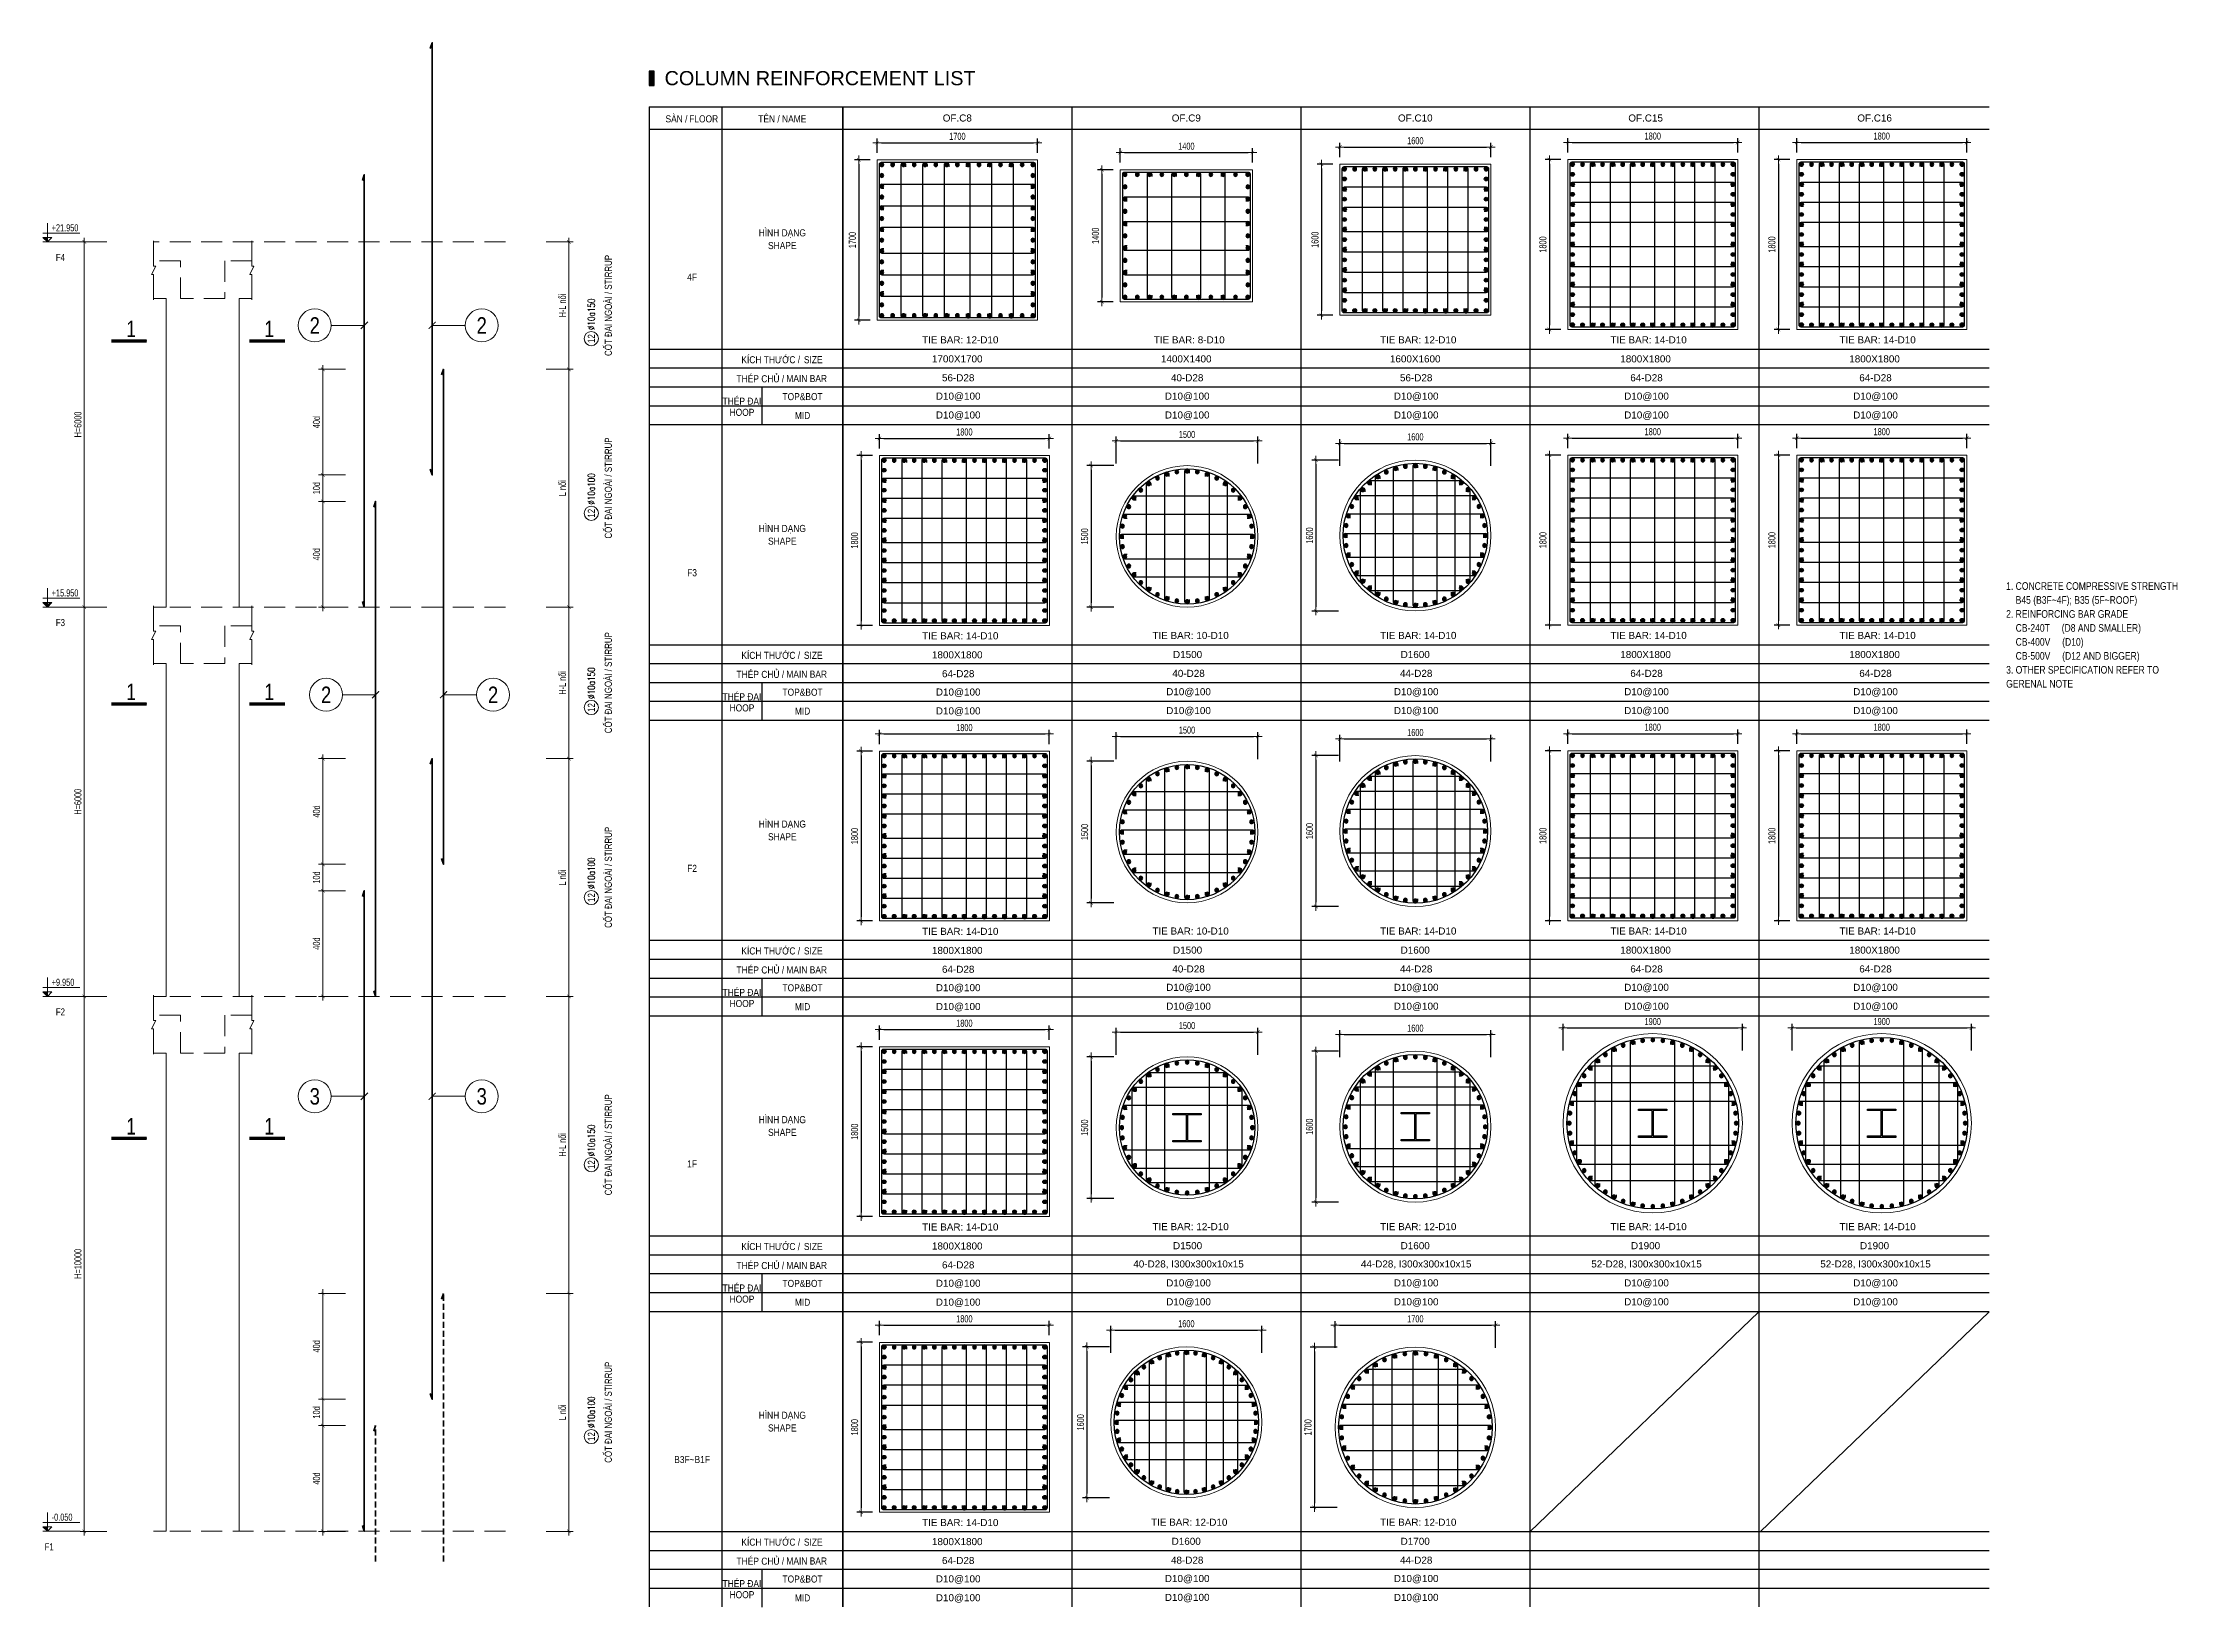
# Model space of a CAD drawing. Header units: millimetres. Extents: x 49323 to 380960, y -6102 to 181761.
# Drawn here: x 357726 to 380342, y 67990 to 84572 of the extents above; entities that cross this region are included whole.
import ezdxf
from ezdxf.enums import TextEntityAlignment as Align

# ---------------------------------------------------------------- set-up
doc = ezdxf.new("R2010")
doc.units = ezdxf.units.MM
for name, pattern in [('CENTER2', [1.125, 0.75, -0.125, 0.125, -0.125]), ('HIDDEN', [9.525, 6.35, -3.175]), ('HIDDEN2', [4.7625, 3.175, -1.5875])]:
    doc.linetypes.add(name, pattern=pattern)
doc.layers.get('0').update_dxf_attribs({"lineweight": 20})
doc.layers.get('Defpoints').update_dxf_attribs({"color": 151, "lineweight": 9})
for name, color, linetype in [('2', 2, 'Continuous'), ('CEN', 1, 'CENTER2'), ('STL', 3, 'Continuous'), ('TIT1', 3, 'Continuous'), ('TXT', 3, 'Continuous')]:
    doc.layers.add(name, color=color, linetype=linetype)
for name, color, linetype, lineweight in [('kata_thep chu', 4, 'Continuous', 35), ('NDC_S_ANNO', 7, 'Continuous', 20), ('NDC_S_BREAK-LINE', 1, 'Continuous', 15), ('NDC_S_CONTINUOUS', 3, 'Continuous', 20), ('NDC_S_DIM', 1, 'Continuous', 15), ('NDC_S_HIDDEN', 8, 'HIDDEN2', 13), ('NDC_S_LEADER', 1, 'Continuous', 15), ('NDC_S_REBAR', 4, 'Continuous', 35), ('NDC_S_SYMBOL', 1, 'Continuous', 15), ('NDC_S_TEXT SYMBOL', 7, 'Continuous', 20), ('NDC_S_THIN LINE', 8, 'Continuous', 9), ('NDC_S_VN TEXT', 7, 'Continuous', 20)]:
    doc.layers.add(name, color=color, linetype=linetype, lineweight=lineweight)
doc.styles.add('ARIAL', font='arial.ttf', dxfattribs={"width": 0.8})
doc.styles.add('NDC_ANNO', font='', dxfattribs={"width": 0.8})
doc.styles.add('NDC_ARIAL', font='arial.ttf', dxfattribs={"width": 0.85})
doc.styles.add('NDC_DIM', font='', dxfattribs={"width": 0.75})
doc.styles.add('NDC_EN TXT', font='romans.shx', dxfattribs={"width": 0.8})
doc.styles.add('NDC_VIE TXT', font='arial.ttf', dxfattribs={"width": 0.8})
doc.styles.get('NDC_ANNO').set_extended_font_data('Dotum')
doc.styles.get('NDC_DIM').set_extended_font_data('Dotum')
doc.dimstyles.new('NDC_dim_30', dxfattribs={"dimscale": 30, "dimtxt": 2.5, "dimasz": 1.5, "dimexe": 1.5, "dimexo": 2.5, "dimgap": 1, "dimtad": 1, "dimdec": 0, "dimzin": 0, "dimdsep": 46, "dimtxsty": 'NDC_DIM', "dimblk": 'DIMMARK', "dimcen": 0.09, "dimdle": 1.2, "dimclrd": 1, "dimclre": 1, "dimclrt": 3, "dimadec": 0, "dimazin": 0, "dimtfac": 1, "dimtdec": 0, "dimtix": 1, "dimtofl": 0, "dimtmove": 0, "dimatfit": 3, "dimfxl": 8, "dimfxlon": 1, "dimtolj": 1, "dimtzin": 0, "dimarcsym": 0})
doc.dimstyles.new('NDC_dim_75', dxfattribs={"dimscale": 75, "dimtxt": 2.5, "dimasz": 1.5, "dimexe": 1.5, "dimexo": 2.5, "dimgap": 1, "dimtad": 1, "dimdec": 0, "dimzin": 0, "dimdsep": 46, "dimtxsty": 'NDC_DIM', "dimblk": 'DIMMARK', "dimcen": 0.09, "dimdle": 1.2, "dimclrd": 1, "dimclre": 1, "dimclrt": 3, "dimadec": 0, "dimazin": 0, "dimtfac": 1, "dimtdec": 0, "dimtix": 1, "dimtofl": 0, "dimtmove": 0, "dimatfit": 3, "dimfxl": 8, "dimfxlon": 1, "dimtolj": 1, "dimtzin": 0, "dimarcsym": 0})

msp = doc.modelspace()

# ---------------------------------------------------------------- texts
at = {"layer": 'NDC_S_VN TEXT', "style": 'NDC_ARIAL', "width": 0.85}
for s, p in [('SÀN /', (364440.6, 83774)), ('HÌNH DẠNG', (365561.9, 82558.3)), ('KÍCH THƯỚC /', (365439.5, 81221.3)), ('THÉP CHỦ /', (365329.4, 81021.3)), ('THÉP ĐAI', (365134.6, 80782.3)), ('HÌNH DẠNG', (365561.9, 79425.6)), ('KÍCH THƯỚC /', (365439.5, 78088.6)), ('THÉP CHỦ /', (365329.4, 77888.6)), ('THÉP ĐAI', (365134.6, 77649.6)), ('HÌNH DẠNG', (365561.9, 76292.9)), ('KÍCH THƯỚC /', (365439.5, 74955.9)), ('THÉP CHỦ /', (365329.4, 74755.9)), ('THÉP ĐAI', (365134.6, 74516.9)), ('HÌNH DẠNG', (365561.9, 73160.2)), ('KÍCH THƯỚC /', (365439.5, 71823.2)), ('THÉP CHỦ /', (365329.4, 71623.2)), ('THÉP ĐAI', (365134.6, 71384.2)), ('HÌNH DẠNG', (365561.9, 70027.5)), ('THÉP CHỦ /', (365329.4, 68490.4)), ('KÍCH THƯỚC /', (365439.5, 68690.4)), ('THÉP ĐAI', (365134.6, 68251.5))]:
    msp.add_text(s, height=75, dxfattribs=at).set_placement(p, align=Align.MIDDLE)
at = {"layer": 'TIT1', "style": 'NDC_ARIAL', "width": 0.85}
for s, p in [('FLOOR', (364729.1, 83765.2)), ('TÊN / NAME', (365561.9, 83774)), ('SHAPE', (365561.9, 82422)), ('4F', (364606, 82087.6)), ('SIZE', (365890, 81212.4)), ('MAIN BAR', (365820.3, 81012.4)), ('TOP&BOT', (365776.5, 80821.3)), ('HOOP', (365134.6, 80655)), ('MID', (365776.5, 80621.3)), ('SHAPE', (365561.9, 79289.3)), ('F3', (364606, 78954.9)), ('SIZE', (365890, 78079.7)), ('MAIN BAR', (365820.3, 77879.7)), ('TOP&BOT', (365776.5, 77688.6)), ('HOOP', (365134.6, 77522.3)), ('MID', (365776.5, 77488.6)), ('SHAPE', (365561.9, 76156.6)), ('F2', (364606, 75822.2)), ('SIZE', (365890, 74947)), ('MAIN BAR', (365820.3, 74747)), ('HOOP', (365134.6, 74389.6)), ('TOP&BOT', (365776.5, 74555.9)), ('MID', (365776.5, 74355.9)), ('SHAPE', (365561.9, 73023.9)), ('1F', (364606, 72689.5)), ('SIZE', (365890, 71814.3)), ('MAIN BAR', (365820.3, 71614.3)), ('HOOP', (365134.6, 71256.9)), ('TOP&BOT', (365776.5, 71423.2)), ('MID', (365776.5, 71223.2)), ('SHAPE', (365561.9, 69891.2)), ('B3F~B1F', (364606, 69556.8)), ('SIZE', (365890, 68681.6)), ('TOP&BOT', (365776.5, 68290.4)), ('MAIN BAR', (365820.3, 68481.6)), ('HOOP', (365134.6, 68124.2)), ('MID', (365776.5, 68090.4))]:
    msp.add_text(s, height=75, dxfattribs=at).set_placement(p, align=Align.MIDDLE)
at = {"layer": 'TIT1', "color": 2, "style": 'NDC_ARIAL'}
for s, p in [('OF.C8', (367415.9, 83774)), ('OF.C9', (369842, 83774)), ('OF.C10', (372268.1, 83774)), ('OF.C15', (374708.6, 83774)), ('OF.C16', (377134.7, 83774))]:
    msp.add_text(s, height=75, dxfattribs=at).set_placement(p, align=Align.MIDDLE)
at = {"layer": 'TIT1', "style": 'NDC_ARIAL'}
for s, p in [('TIE BAR: 12-D10', (367447.2, 81423)), ('TIE BAR: 8-D10', (369873.2, 81423)), ('TIE BAR: 12-D10', (372299.3, 81423)), ('TIE BAR: 14-D10', (374739.8, 81423)), ('TIE BAR: 14-D10', (377165.9, 81423)), ('1700X1700', (367415.3, 81221.1)), ('1400X1400', (369841.4, 81221.1)), ('1600X1600', (372267.5, 81221.1)), ('56-D28', (367425.4, 81021.1)), ('40-D28', (369851.5, 81021.1)), ('56-D28', (372277.6, 81021.1)), ('64-D28', (374718.1, 81021.1)), ('64-D28', (377144.2, 81021.1)), ('D10@100', (367425.4, 80821.1)), ('D10@100', (369851.5, 80821.1)), ('D10@100', (372277.6, 80821.1)), ('D10@100', (374718.1, 80821.1)), ('D10@100', (377144.2, 80821.1)), ('D10@100', (367425.4, 80621.1)), ('D10@100', (369851.5, 80621.1)), ('D10@100', (372277.6, 80621.1)), ('D10@100', (374718.1, 80621.1)), ('D10@100', (377144.2, 80621.1)), ('TIE BAR: 14-D10', (367447.2, 78286.8)), ('TIE BAR: 10-D10', (369887.6, 78290.3)), ('TIE BAR: 14-D10', (372299.3, 78290.3)), ('TIE BAR: 14-D10', (374739.8, 78290.3)), ('TIE BAR: 14-D10', (377165.9, 78290.3)), ('D1500', (369855.8, 78088.4)), ('D1600', (372267.5, 78088.4)), ('64-D28', (367425.4, 77884.9)), ('40-D28', (369865.9, 77888.4)), ('44-D28', (372277.6, 77888.4)), ('64-D28', (374718.1, 77888.4)), ('64-D28', (377144.2, 77888.4)), ('D10@100', (367425.4, 77684.9)), ('D10@100', (369865.9, 77688.4)), ('D10@100', (372277.6, 77688.4)), ('D10@100', (374718.1, 77688.4)), ('D10@100', (377144.2, 77688.4)), ('D10@100', (367425.4, 77484.9)), ('D10@100', (369865.9, 77488.4)), ('D10@100', (372277.6, 77488.4)), ('D10@100', (374718.1, 77488.4)), ('D10@100', (377144.2, 77488.4)), ('TIE BAR: 14-D10', (367447.2, 75154.1)), ('TIE BAR: 10-D10', (369887.6, 75157.6)), ('TIE BAR: 14-D10', (372299.3, 75157.6)), ('TIE BAR: 14-D10', (374739.8, 75157.6)), ('TIE BAR: 14-D10', (377165.9, 75157.6)), ('D1500', (369855.8, 74955.7)), ('D1600', (372267.5, 74955.7)), ('64-D28', (367425.4, 74752.2)), ('40-D28', (369865.9, 74755.7)), ('44-D28', (372277.6, 74755.7)), ('64-D28', (374718.1, 74755.7)), ('64-D28', (377144.2, 74755.7)), ('D10@100', (367425.4, 74552.2)), ('D10@100', (369865.9, 74555.7)), ('D10@100', (372277.6, 74555.7)), ('D10@100', (374718.1, 74555.7)), ('D10@100', (377144.2, 74555.7)), ('D10@100', (367425.4, 74352.2)), ('D10@100', (369865.9, 74355.7)), ('D10@100', (372277.6, 74355.7)), ('D10@100', (374718.1, 74355.7)), ('D10@100', (377144.2, 74355.7)), ('TIE BAR: 14-D10', (367447.2, 72021.4)), ('TIE BAR: 12-D10', (369887.6, 72024.9)), ('TIE BAR: 12-D10', (372299.3, 72024.9)), ('TIE BAR: 14-D10', (374739.8, 72024.9)), ('TIE BAR: 14-D10', (377165.9, 72024.9)), ('D1500', (369855.8, 71823)), ('D1600', (372267.5, 71823)), ('D1900', (374708, 71823)), ('D1900', (377134.1, 71823)), ('D10@100', (367425.4, 71419.5)), ('64-D28', (367425.4, 71619.5)), ('40-D28, I300x300x10x15', (369865.9, 71623)), ('D10@100', (369865.9, 71423)), ('44-D28, I300x300x10x15', (372277.6, 71623)), ('D10@100', (372277.6, 71423)), ('52-D28, I300x300x10x15', (374718.1, 71623)), ('D10@100', (374718.1, 71423)), ('52-D28, I300x300x10x15', (377144.2, 71623)), ('D10@100', (377144.2, 71423)), ('D10@100', (367425.4, 71219.5)), ('D10@100', (369865.9, 71223)), ('D10@100', (372277.6, 71223)), ('D10@100', (374718.1, 71223)), ('D10@100', (377144.2, 71223)), ('TIE BAR: 14-D10', (367447.2, 68888.7)), ('TIE BAR: 12-D10', (369873.3, 68892.2)), ('TIE BAR: 12-D10', (372299.3, 68892.2)), ('48-D28', (369851.5, 68490.3)), ('D1600', (369841.4, 68690.3)), ('44-D28', (372277.6, 68490.3)), ('D1700', (372267.5, 68690.3)), ('D10@100', (367425.4, 68286.8)), ('64-D28', (367425.4, 68486.8)), ('D10@100', (369851.5, 68290.3)), ('D10@100', (372277.6, 68290.3)), ('D10@100', (367425.4, 68086.8)), ('D10@100', (369851.5, 68090.3)), ('D10@100', (372277.6, 68090.3))]:
    msp.add_text(s, height=75, dxfattribs=at).set_placement(p, align=Align.MIDDLE)
at = {"layer": 'TIT1', "color": 6, "style": 'NDC_ARIAL'}
for p in [(374708, 81221.1), (377134.1, 81221.1), (367415.3, 78084.9), (374708, 78088.4), (377134.1, 78088.4), (367415.3, 74952.2), (374708, 74955.7), (377134.1, 74955.7), (367415.3, 71819.5), (367415.3, 68686.8)]:
    msp.add_text('1800X1800', height=75, dxfattribs=at).set_placement(p, align=Align.MIDDLE)
at = {"layer": 'TXT', "color": 3, "style": 'ARIAL'}
msp.add_text('COLUMN REINFORCEMENT LIST', height=150, dxfattribs=at).set_placement((364315, 84121.3))

# ---------------------------------------------------------------- blocks, each defined once
blk = doc.blocks.new('GN')
at = {"layer": 'TIT1', "insert": (0, 0), "char_height": 81, "width": 1996.3, "attachment_point": 1, "line_spacing_factor": 1.096296, "style": 'ARIAL'}
blk.add_mtext('\\A1;1. CONCRETE COMPRESSIVE STRENGTH\\P    B45 (B3F~4F); B35 (5F~ROOF)\\P2. REINFORCING BAR GRADE\\P    CB-240T     (D8 AND SMALLER)\\P    CB-400V     (D10)\\P    CB-500V     (D12 AND BIGGER)\\P3. OTHER SPECIFICATION REFER TO GERENAL NOTE ', dxfattribs=at)
blk = doc.blocks.new('8')
at = {"layer": '2'}
blk.add_hatch(color=256, dxfattribs=at).paths.add_polyline_path([(20, 0, 0.386127), (2, 20), (-2, 20, 0.386127), (-20, 0, 1)])
blk.add_circle((0, 0), 20, dxfattribs=at)
blk = doc.blocks.new('5')
at = {"layer": 'CEN', "rotation": 180}
blk.add_blockref('8', (0, 0), dxfattribs=at)
blk = doc.blocks.new('*U1979')
at = {"layer": 'STL', "xscale": -1}
blk.add_blockref('5', (0, 0), dxfattribs=at)
blk = doc.blocks.new('*U1980')
at = {"layer": 'NDC_S_DIM', "color": 0, "linetype": 'ByBlock', "lineweight": -2, "transparency": 16777216}
for p, rotation in [((295554, 68510), 41.53846153846155), ((295638, 68575), 34.61538461538463), ((295729, 68631), 27.69230769230768), ((295827, 68674), 20.76923076923077), ((295928, 68706), 13.84615384615385), ((296033, 68725), 6.923076923076879), ((296246, 68725), 353.0769230769231), ((296351, 68706), 346.1538461538463), ((296453, 68674), 339.2307692307693), ((296550, 68631), 332.3076923076924), ((296642, 68575), 325.3846153846154), ((296726, 68510), 318.4615384615385), ((295413, 68350), 55.38461538461539), ((295479, 68434), 48.46153846153847), ((296801, 68434), 311.5384615384615), ((296867, 68350), 304.6153846153847), ((295282, 68060), 76.15384615384617), ((295314, 68162), 69.23076923076923), ((295358, 68259), 62.30769230769234), ((296922, 68259), 297.6923076923077), ((296966, 68162), 290.7692307692308), ((296998, 68060), 283.8461538461539), ((295256, 67848), 90), ((295263, 67955), 83.0769230769231), ((297017, 67955), 276.923076923077), ((297023, 67848), 270), ((295263, 67742), 96.92307692307695), ((295282, 67637), 103.8461538461538), ((296998, 67637), 256.1538461538462), ((297017, 67742), 263.0769230769231), ((295314, 67535), 110.7692307692308), ((295358, 67438), 117.6923076923077), ((296922, 67438), 242.3076923076923), ((296966, 67535), 249.2307692307693), ((295413, 67347), 124.6153846153847), ((295479, 67263), 131.5384615384615), ((295554, 67187), 138.4615384615385), ((296726, 67187), 221.5384615384615), ((296801, 67263), 228.4615384615385), ((296867, 67347), 235.3846153846154), ((295638, 67121), 145.3846153846154), ((295729, 67066), 152.3076923076923), ((295827, 67022), 159.2307692307693), ((295928, 66991), 166.1538461538462), ((296033, 66971), 173.0769230769232), ((296140, 66965), 180), ((296246, 66971), 186.9230769230768), ((296351, 66991), 193.8461538461539), ((296453, 67022), 200.7692307692307), ((296550, 67066), 207.6923076923077), ((296642, 67121), 214.6153846153846)]:
    blk.add_blockref('*U1979', p, dxfattribs=dict(at, rotation=rotation))
blk.add_blockref('*U1979', (296140, 68732), dxfattribs=at)
blk = doc.blocks.new('DIMMARK')
at = {"layer": 'NDC_S_DIM', "color": 1}
blk.add_line((-1.5, 0), (1, 0), dxfattribs=at)
at = {"layer": 'NDC_S_DIM', "color": 2, "const_width": 0.1}
blk.add_lwpolyline([(-0.42, -0.42), (0.42, 0.42)], dxfattribs=at)
blk = doc.blocks.new('*D1994')
at = {"layer": 'Defpoints', "color": 0, "ltscale": 40, "transparency": 16777216}
for p in [(375734, 74130), (373834, 73121), (375734, 73121)]:
    blk.add_point(p, dxfattribs=at)
at = {"layer": 'NDC_S_DIM', "color": 1, "lineweight": -2, "ltscale": 40, "transparency": 16777216}
for p, q in [((373834, 73890), (373834, 74175)), ((373879, 74130), (375689, 74130)), ((375734, 73890), (375734, 74175))]:
    blk.add_line(p, q, dxfattribs=at)
at = {"layer": 'NDC_S_DIM', "color": 1, "lineweight": -2, "ltscale": 40, "transparency": 16777216, "xscale": 45, "yscale": 45, "zscale": 45, "rotation": 180}
blk.add_blockref('DIMMARK', (373834, 74130), dxfattribs=at)
at = {"layer": 'NDC_S_DIM', "color": 1, "lineweight": -2, "ltscale": 40, "transparency": 16777216, "xscale": 45, "yscale": 45, "zscale": 45}
blk.add_blockref('DIMMARK', (375734, 74130), dxfattribs=at)
at = {"layer": 'NDC_S_DIM', "color": 3, "ltscale": 40, "transparency": 16777216, "insert": (374784, 74198), "char_height": 75, "attachment_point": 5, "style": 'NDC_DIM'}
blk.add_mtext('\\A1;1900', dxfattribs=at)
blk = doc.blocks.new('*D1981')
at = {"layer": 'Defpoints', "color": 0, "ltscale": 40, "transparency": 16777216}
for p in [(375684, 77249), (373884, 77067), (375684, 77067)]:
    blk.add_point(p, dxfattribs=at)
at = {"layer": 'NDC_S_DIM', "color": 1, "lineweight": -2, "ltscale": 40, "transparency": 16777216}
for p, q in [((373884, 77142), (373884, 77294)), ((373929, 77249), (375639, 77249)), ((375684, 77142), (375684, 77294))]:
    blk.add_line(p, q, dxfattribs=at)
at = {"layer": 'NDC_S_DIM', "color": 1, "lineweight": -2, "ltscale": 40, "transparency": 16777216, "xscale": 45, "yscale": 45, "zscale": 45, "rotation": 180}
blk.add_blockref('DIMMARK', (373884, 77249), dxfattribs=at)
at = {"layer": 'NDC_S_DIM', "color": 1, "lineweight": -2, "ltscale": 40, "transparency": 16777216, "xscale": 45, "yscale": 45, "zscale": 45}
blk.add_blockref('DIMMARK', (375684, 77249), dxfattribs=at)
at = {"layer": 'NDC_S_DIM', "color": 3, "ltscale": 40, "transparency": 16777216, "insert": (374784, 77317), "char_height": 75, "attachment_point": 5, "style": 'NDC_DIM'}
blk.add_mtext('\\A1;1800', dxfattribs=at)
blk = doc.blocks.new('*D1982')
at = {"layer": 'Defpoints', "color": 0, "ltscale": 40, "transparency": 16777216}
for p in [(373884, 77067), (373689, 75267), (373884, 75267)]:
    blk.add_point(p, dxfattribs=at)
at = {"layer": 'NDC_S_DIM', "color": 1, "lineweight": -2, "ltscale": 40, "transparency": 16777216}
for p, q in [((373809, 77067), (373644, 77067)), ((373689, 77022), (373689, 75312)), ((373809, 75267), (373644, 75267))]:
    blk.add_line(p, q, dxfattribs=at)
at = {"layer": 'NDC_S_DIM', "color": 1, "lineweight": -2, "ltscale": 40, "transparency": 16777216, "xscale": 45, "yscale": 45, "zscale": 45}
for p, rotation in [((373689, 77067), 90), ((373689, 75267), 270)]:
    blk.add_blockref('DIMMARK', p, dxfattribs=dict(at, rotation=rotation))
at = {"layer": 'NDC_S_DIM', "color": 3, "ltscale": 40, "transparency": 16777216, "insert": (373621, 76167), "char_height": 75, "attachment_point": 5, "rotation": 90, "style": 'NDC_DIM'}
blk.add_mtext('\\A1;1800', dxfattribs=at)
blk = doc.blocks.new('*U1934')
at = {"layer": 'STL', "xscale": -1, "rotation": 270}
blk.add_blockref('5', (0, 0), dxfattribs=at)
blk = doc.blocks.new('*U1935')
at = {"layer": 'NDC_S_DIM', "color": 0, "linetype": 'ByBlock', "lineweight": -2, "transparency": 16777216}
for p in [(308694, 70752), (308801, 70752), (308907, 70752), (309013, 70752), (309119, 70752), (309226, 70752), (309332, 70752), (309438, 70752), (309544, 70752), (309651, 70752), (309757, 70752), (309863, 70752), (309970, 70752), (310076, 70752), (310182, 70752), (310288, 70752), (310395, 70752)]:
    blk.add_blockref('*U1934', p, dxfattribs=at)
blk = doc.blocks.new('*U1973')
at = {"layer": 'STL', "xscale": -1, "rotation": 270}
blk.add_blockref('5', (0, 0), dxfattribs=at)
blk = doc.blocks.new('*U1974')
at = {"layer": 'NDC_S_DIM', "color": 0, "linetype": 'ByBlock', "lineweight": -2, "transparency": 16777216}
for p in [(308694, 70752), (308801, 70752), (308907, 70752), (309013, 70752), (309119, 70752), (309226, 70752), (309332, 70752), (309438, 70752), (309544, 70752), (309651, 70752), (309757, 70752), (309863, 70752), (309970, 70752), (310076, 70752), (310182, 70752), (310288, 70752), (310395, 70752)]:
    blk.add_blockref('*U1973', p, dxfattribs=at)
blk = doc.blocks.new('*U1975')
at = {"layer": 'STL', "xscale": -1, "rotation": 270}
blk.add_blockref('5', (0, 0), dxfattribs=at)
blk = doc.blocks.new('*U1976')
at = {"layer": 'NDC_S_DIM', "color": 0, "linetype": 'ByBlock', "lineweight": -2, "transparency": 16777216}
for p in [(308694, 70752), (308801, 70752), (308907, 70752), (309013, 70752), (309119, 70752), (309226, 70752), (309332, 70752), (309438, 70752), (309544, 70752), (309651, 70752), (309757, 70752), (309863, 70752), (309970, 70752), (310076, 70752), (310182, 70752), (310288, 70752), (310395, 70752)]:
    blk.add_blockref('*U1975', p, dxfattribs=at)
blk = doc.blocks.new('*U1977')
at = {"layer": 'STL', "xscale": -1, "rotation": 270}
blk.add_blockref('5', (0, 0), dxfattribs=at)
blk = doc.blocks.new('*U1978')
at = {"layer": 'NDC_S_DIM', "color": 0, "linetype": 'ByBlock', "lineweight": -2, "transparency": 16777216}
for p in [(308694, 70752), (308801, 70752), (308907, 70752), (309013, 70752), (309119, 70752), (309226, 70752), (309332, 70752), (309438, 70752), (309544, 70752), (309651, 70752), (309757, 70752), (309863, 70752), (309970, 70752), (310076, 70752), (310182, 70752), (310288, 70752), (310395, 70752)]:
    blk.add_blockref('*U1977', p, dxfattribs=at)
blk = doc.blocks.new('*D1983')
at = {"layer": 'Defpoints', "color": 0, "ltscale": 40, "transparency": 16777216}
for p in [(375684, 80382), (373884, 80200), (375684, 80200)]:
    blk.add_point(p, dxfattribs=at)
at = {"layer": 'NDC_S_DIM', "color": 1, "lineweight": -2, "ltscale": 40, "transparency": 16777216}
for p, q in [((373884, 80275), (373884, 80427)), ((373929, 80382), (375639, 80382)), ((375684, 80275), (375684, 80427))]:
    blk.add_line(p, q, dxfattribs=at)
at = {"layer": 'NDC_S_DIM', "color": 1, "lineweight": -2, "ltscale": 40, "transparency": 16777216, "xscale": 45, "yscale": 45, "zscale": 45, "rotation": 180}
blk.add_blockref('DIMMARK', (373884, 80382), dxfattribs=at)
at = {"layer": 'NDC_S_DIM', "color": 1, "lineweight": -2, "ltscale": 40, "transparency": 16777216, "xscale": 45, "yscale": 45, "zscale": 45}
blk.add_blockref('DIMMARK', (375684, 80382), dxfattribs=at)
at = {"layer": 'NDC_S_DIM', "color": 3, "ltscale": 40, "transparency": 16777216, "insert": (374784, 80449), "char_height": 75, "attachment_point": 5, "style": 'NDC_DIM'}
blk.add_mtext('\\A1;1800', dxfattribs=at)
blk = doc.blocks.new('*D1984')
at = {"layer": 'Defpoints', "color": 0, "ltscale": 40, "transparency": 16777216}
for p in [(373884, 80200), (373689, 78400), (373884, 78400)]:
    blk.add_point(p, dxfattribs=at)
at = {"layer": 'NDC_S_DIM', "color": 1, "lineweight": -2, "ltscale": 40, "transparency": 16777216}
for p, q in [((373809, 80200), (373644, 80200)), ((373689, 80155), (373689, 78445)), ((373809, 78400), (373644, 78400))]:
    blk.add_line(p, q, dxfattribs=at)
at = {"layer": 'NDC_S_DIM', "color": 1, "lineweight": -2, "ltscale": 40, "transparency": 16777216, "xscale": 45, "yscale": 45, "zscale": 45}
for p, rotation in [((373689, 80200), 90), ((373689, 78400), 270)]:
    blk.add_blockref('DIMMARK', p, dxfattribs=dict(at, rotation=rotation))
at = {"layer": 'NDC_S_DIM', "color": 3, "ltscale": 40, "transparency": 16777216, "insert": (373621, 79300), "char_height": 75, "attachment_point": 5, "rotation": 90, "style": 'NDC_DIM'}
blk.add_mtext('\\A1;1800', dxfattribs=at)
blk = doc.blocks.new('*U1971')
at = {"layer": 'STL', "xscale": -1, "rotation": 270}
blk.add_blockref('5', (0, 0), dxfattribs=at)
blk = doc.blocks.new('*U1972')
at = {"layer": 'NDC_S_DIM', "color": 0, "linetype": 'ByBlock', "lineweight": -2, "transparency": 16777216}
for p in [(308694, 70752), (308801, 70752), (308907, 70752), (309013, 70752), (309119, 70752), (309226, 70752), (309332, 70752), (309438, 70752), (309544, 70752), (309651, 70752), (309757, 70752), (309863, 70752), (309970, 70752), (310076, 70752), (310182, 70752), (310288, 70752), (310395, 70752)]:
    blk.add_blockref('*U1971', p, dxfattribs=at)
blk = doc.blocks.new('*U1936')
at = {"layer": 'STL', "xscale": -1, "rotation": 270}
blk.add_blockref('5', (0, 0), dxfattribs=at)
blk = doc.blocks.new('*U1937')
at = {"layer": 'NDC_S_DIM', "color": 0, "linetype": 'ByBlock', "lineweight": -2, "transparency": 16777216}
for p in [(308694, 70752), (308801, 70752), (308907, 70752), (309013, 70752), (309119, 70752), (309226, 70752), (309332, 70752), (309438, 70752), (309544, 70752), (309651, 70752), (309757, 70752), (309863, 70752), (309970, 70752), (310076, 70752), (310182, 70752), (310288, 70752), (310395, 70752)]:
    blk.add_blockref('*U1936', p, dxfattribs=at)
blk = doc.blocks.new('*U1938')
at = {"layer": 'STL', "xscale": -1, "rotation": 270}
blk.add_blockref('5', (0, 0), dxfattribs=at)
blk = doc.blocks.new('*U1939')
at = {"layer": 'NDC_S_DIM', "color": 0, "linetype": 'ByBlock', "lineweight": -2, "transparency": 16777216}
for p in [(308694, 70752), (308801, 70752), (308907, 70752), (309013, 70752), (309119, 70752), (309226, 70752), (309332, 70752), (309438, 70752), (309544, 70752), (309651, 70752), (309757, 70752), (309863, 70752), (309970, 70752), (310076, 70752), (310182, 70752), (310288, 70752), (310395, 70752)]:
    blk.add_blockref('*U1938', p, dxfattribs=at)
blk = doc.blocks.new('*U1969')
at = {"layer": 'STL', "xscale": -1, "rotation": 270}
blk.add_blockref('5', (0, 0), dxfattribs=at)
blk = doc.blocks.new('*U1970')
at = {"layer": 'NDC_S_DIM', "color": 0, "linetype": 'ByBlock', "lineweight": -2, "transparency": 16777216}
for p in [(308694, 70752), (308801, 70752), (308907, 70752), (309013, 70752), (309119, 70752), (309226, 70752), (309332, 70752), (309438, 70752), (309544, 70752), (309651, 70752), (309757, 70752), (309863, 70752), (309970, 70752), (310076, 70752), (310182, 70752), (310288, 70752), (310395, 70752)]:
    blk.add_blockref('*U1969', p, dxfattribs=at)
blk = doc.blocks.new('*D1985')
at = {"layer": 'Defpoints', "color": 0, "ltscale": 40, "transparency": 16777216}
for p in [(375684, 83514), (373884, 83333), (375684, 83333)]:
    blk.add_point(p, dxfattribs=at)
at = {"layer": 'NDC_S_DIM', "color": 1, "lineweight": -2, "ltscale": 40, "transparency": 16777216}
for p, q in [((373884, 83408), (373884, 83559)), ((373929, 83514), (375639, 83514)), ((375684, 83408), (375684, 83559))]:
    blk.add_line(p, q, dxfattribs=at)
at = {"layer": 'NDC_S_DIM', "color": 1, "lineweight": -2, "ltscale": 40, "transparency": 16777216, "xscale": 45, "yscale": 45, "zscale": 45, "rotation": 180}
blk.add_blockref('DIMMARK', (373884, 83514), dxfattribs=at)
at = {"layer": 'NDC_S_DIM', "color": 1, "lineweight": -2, "ltscale": 40, "transparency": 16777216, "xscale": 45, "yscale": 45, "zscale": 45}
blk.add_blockref('DIMMARK', (375684, 83514), dxfattribs=at)
at = {"layer": 'NDC_S_DIM', "color": 3, "ltscale": 40, "transparency": 16777216, "insert": (374784, 83582), "char_height": 75, "attachment_point": 5, "style": 'NDC_DIM'}
blk.add_mtext('\\A1;1800', dxfattribs=at)
blk = doc.blocks.new('*D1986')
at = {"layer": 'Defpoints', "color": 0, "ltscale": 40, "transparency": 16777216}
for p in [(373884, 83333), (373689, 81533), (373884, 81533)]:
    blk.add_point(p, dxfattribs=at)
at = {"layer": 'NDC_S_DIM', "color": 1, "lineweight": -2, "ltscale": 40, "transparency": 16777216}
for p, q in [((373809, 83333), (373644, 83333)), ((373689, 83288), (373689, 81578)), ((373809, 81533), (373644, 81533))]:
    blk.add_line(p, q, dxfattribs=at)
at = {"layer": 'NDC_S_DIM', "color": 1, "lineweight": -2, "ltscale": 40, "transparency": 16777216, "xscale": 45, "yscale": 45, "zscale": 45}
for p, rotation in [((373689, 83333), 90), ((373689, 81533), 270)]:
    blk.add_blockref('DIMMARK', p, dxfattribs=dict(at, rotation=rotation))
at = {"layer": 'NDC_S_DIM', "color": 3, "ltscale": 40, "transparency": 16777216, "insert": (373621, 82433), "char_height": 75, "attachment_point": 5, "rotation": 90, "style": 'NDC_DIM'}
blk.add_mtext('\\A1;1800', dxfattribs=at)
blk = doc.blocks.new('*U1940')
at = {"layer": 'STL', "xscale": -1, "rotation": 270}
blk.add_blockref('5', (0, 0), dxfattribs=at)
blk = doc.blocks.new('*U1941')
at = {"layer": 'NDC_S_DIM', "color": 0, "linetype": 'ByBlock', "lineweight": -2, "transparency": 16777216}
for p in [(308694, 70752), (308801, 70752), (308907, 70752), (309013, 70752), (309119, 70752), (309226, 70752), (309332, 70752), (309438, 70752), (309544, 70752), (309651, 70752), (309757, 70752), (309863, 70752), (309970, 70752), (310076, 70752), (310182, 70752), (310288, 70752), (310395, 70752)]:
    blk.add_blockref('*U1940', p, dxfattribs=at)
blk = doc.blocks.new('*U1942')
at = {"layer": 'STL', "xscale": -1, "rotation": 270}
blk.add_blockref('5', (0, 0), dxfattribs=at)
blk = doc.blocks.new('*U1943')
at = {"layer": 'NDC_S_DIM', "color": 0, "linetype": 'ByBlock', "lineweight": -2, "transparency": 16777216}
for p in [(308694, 70752), (308801, 70752), (308907, 70752), (309013, 70752), (309119, 70752), (309226, 70752), (309332, 70752), (309438, 70752), (309544, 70752), (309651, 70752), (309757, 70752), (309863, 70752), (309970, 70752), (310076, 70752), (310182, 70752), (310288, 70752), (310395, 70752)]:
    blk.add_blockref('*U1942', p, dxfattribs=at)
blk = doc.blocks.new('*U1951')
at = {"layer": 'STL', "xscale": -1, "rotation": 270}
blk.add_blockref('5', (0, 0), dxfattribs=at)
blk = doc.blocks.new('*U1952')
at = {"layer": 'NDC_S_DIM', "color": 0, "linetype": 'ByBlock', "lineweight": -2, "transparency": 16777216}
for p in [(308694, 70752), (308801, 70752), (308907, 70752), (309013, 70752), (309119, 70752), (309226, 70752), (309332, 70752), (309438, 70752), (309544, 70752), (309651, 70752), (309757, 70752), (309863, 70752), (309970, 70752), (310076, 70752), (310182, 70752), (310288, 70752), (310395, 70752)]:
    blk.add_blockref('*U1951', p, dxfattribs=at)
blk = doc.blocks.new('*U1953')
at = {"layer": 'STL', "xscale": -1, "rotation": 270}
blk.add_blockref('5', (0, 0), dxfattribs=at)
blk = doc.blocks.new('*U1954')
at = {"layer": 'NDC_S_DIM', "color": 0, "linetype": 'ByBlock', "lineweight": -2, "transparency": 16777216}
for p in [(308694, 70752), (308801, 70752), (308907, 70752), (309013, 70752), (309119, 70752), (309226, 70752), (309332, 70752), (309438, 70752), (309544, 70752), (309651, 70752), (309757, 70752), (309863, 70752), (309970, 70752), (310076, 70752), (310182, 70752), (310288, 70752), (310395, 70752)]:
    blk.add_blockref('*U1953', p, dxfattribs=at)
blk = doc.blocks.new('*U1948')
at = {"layer": 'STL', "xscale": -1}
blk.add_blockref('5', (0, 0), dxfattribs=at)
blk = doc.blocks.new('*U1949')
at = {"layer": 'NDC_S_DIM', "color": 0, "linetype": 'ByBlock', "lineweight": -2, "transparency": 16777216}
for p, rotation in [((295554, 68510), 41.53846153846155), ((295638, 68575), 34.61538461538463), ((295729, 68631), 27.69230769230768), ((295827, 68674), 20.76923076923077), ((295928, 68706), 13.84615384615385), ((296033, 68725), 6.923076923076879), ((296246, 68725), 353.0769230769231), ((296351, 68706), 346.1538461538463), ((296453, 68674), 339.2307692307693), ((296550, 68631), 332.3076923076924), ((296642, 68575), 325.3846153846154), ((296726, 68510), 318.4615384615385), ((295413, 68350), 55.38461538461539), ((295479, 68434), 48.46153846153847), ((296801, 68434), 311.5384615384615), ((296867, 68350), 304.6153846153847), ((295282, 68060), 76.15384615384617), ((295314, 68162), 69.23076923076923), ((295358, 68259), 62.30769230769234), ((296922, 68259), 297.6923076923077), ((296966, 68162), 290.7692307692308), ((296998, 68060), 283.8461538461539), ((295256, 67848), 90), ((295263, 67955), 83.0769230769231), ((297017, 67955), 276.923076923077), ((297023, 67848), 270), ((295263, 67742), 96.92307692307695), ((295282, 67637), 103.8461538461538), ((296998, 67637), 256.1538461538462), ((297017, 67742), 263.0769230769231), ((295314, 67535), 110.7692307692308), ((295358, 67438), 117.6923076923077), ((296922, 67438), 242.3076923076923), ((296966, 67535), 249.2307692307693), ((295413, 67347), 124.6153846153847), ((295479, 67263), 131.5384615384615), ((295554, 67187), 138.4615384615385), ((296726, 67187), 221.5384615384615), ((296801, 67263), 228.4615384615385), ((296867, 67347), 235.3846153846154), ((295638, 67121), 145.3846153846154), ((295729, 67066), 152.3076923076923), ((295827, 67022), 159.2307692307693), ((295928, 66991), 166.1538461538462), ((296033, 66971), 173.0769230769232), ((296140, 66965), 180), ((296246, 66971), 186.9230769230768), ((296351, 66991), 193.8461538461539), ((296453, 67022), 200.7692307692307), ((296550, 67066), 207.6923076923077), ((296642, 67121), 214.6153846153846)]:
    blk.add_blockref('*U1948', p, dxfattribs=dict(at, rotation=rotation))
blk.add_blockref('*U1948', (296140, 68732), dxfattribs=at)
blk = doc.blocks.new('*D1987')
at = {"layer": 'Defpoints', "color": 0, "ltscale": 40, "transparency": 16777216}
for p in [(378160, 74130), (376260, 73121), (378160, 73121)]:
    blk.add_point(p, dxfattribs=at)
at = {"layer": 'NDC_S_DIM', "color": 1, "lineweight": -2, "ltscale": 40, "transparency": 16777216}
for p, q in [((376260, 73890), (376260, 74175)), ((376305, 74130), (378115, 74130)), ((378160, 73890), (378160, 74175))]:
    blk.add_line(p, q, dxfattribs=at)
at = {"layer": 'NDC_S_DIM', "color": 1, "lineweight": -2, "ltscale": 40, "transparency": 16777216, "xscale": 45, "yscale": 45, "zscale": 45, "rotation": 180}
blk.add_blockref('DIMMARK', (376260, 74130), dxfattribs=at)
at = {"layer": 'NDC_S_DIM', "color": 1, "lineweight": -2, "ltscale": 40, "transparency": 16777216, "xscale": 45, "yscale": 45, "zscale": 45}
blk.add_blockref('DIMMARK', (378160, 74130), dxfattribs=at)
at = {"layer": 'NDC_S_DIM', "color": 3, "ltscale": 40, "transparency": 16777216, "insert": (377210, 74198), "char_height": 75, "attachment_point": 5, "style": 'NDC_DIM'}
blk.add_mtext('\\A1;1900', dxfattribs=at)
blk = doc.blocks.new('*D1988')
at = {"layer": 'Defpoints', "color": 0, "ltscale": 40, "transparency": 16777216}
for p in [(378110, 77249), (376310, 77067), (378110, 77067)]:
    blk.add_point(p, dxfattribs=at)
at = {"layer": 'NDC_S_DIM', "color": 1, "lineweight": -2, "ltscale": 40, "transparency": 16777216}
for p, q in [((376310, 77142), (376310, 77294)), ((376355, 77249), (378065, 77249)), ((378110, 77142), (378110, 77294))]:
    blk.add_line(p, q, dxfattribs=at)
at = {"layer": 'NDC_S_DIM', "color": 1, "lineweight": -2, "ltscale": 40, "transparency": 16777216, "xscale": 45, "yscale": 45, "zscale": 45, "rotation": 180}
blk.add_blockref('DIMMARK', (376310, 77249), dxfattribs=at)
at = {"layer": 'NDC_S_DIM', "color": 1, "lineweight": -2, "ltscale": 40, "transparency": 16777216, "xscale": 45, "yscale": 45, "zscale": 45}
blk.add_blockref('DIMMARK', (378110, 77249), dxfattribs=at)
at = {"layer": 'NDC_S_DIM', "color": 3, "ltscale": 40, "transparency": 16777216, "insert": (377210, 77317), "char_height": 75, "attachment_point": 5, "style": 'NDC_DIM'}
blk.add_mtext('\\A1;1800', dxfattribs=at)
blk = doc.blocks.new('*D1989')
at = {"layer": 'Defpoints', "color": 0, "ltscale": 40, "transparency": 16777216}
for p in [(376310, 77067), (376115, 75267), (376310, 75267)]:
    blk.add_point(p, dxfattribs=at)
at = {"layer": 'NDC_S_DIM', "color": 1, "lineweight": -2, "ltscale": 40, "transparency": 16777216}
for p, q in [((376235, 77067), (376070, 77067)), ((376115, 77022), (376115, 75312)), ((376235, 75267), (376070, 75267))]:
    blk.add_line(p, q, dxfattribs=at)
at = {"layer": 'NDC_S_DIM', "color": 1, "lineweight": -2, "ltscale": 40, "transparency": 16777216, "xscale": 45, "yscale": 45, "zscale": 45}
for p, rotation in [((376115, 77067), 90), ((376115, 75267), 270)]:
    blk.add_blockref('DIMMARK', p, dxfattribs=dict(at, rotation=rotation))
at = {"layer": 'NDC_S_DIM', "color": 3, "ltscale": 40, "transparency": 16777216, "insert": (376047, 76167), "char_height": 75, "attachment_point": 5, "rotation": 90, "style": 'NDC_DIM'}
blk.add_mtext('\\A1;1800', dxfattribs=at)
blk = doc.blocks.new('*U1946')
at = {"layer": 'STL', "xscale": -1, "rotation": 270}
blk.add_blockref('5', (0, 0), dxfattribs=at)
blk = doc.blocks.new('*U1947')
at = {"layer": 'NDC_S_DIM', "color": 0, "linetype": 'ByBlock', "lineweight": -2, "transparency": 16777216}
for p in [(308694, 70752), (308801, 70752), (308907, 70752), (309013, 70752), (309119, 70752), (309226, 70752), (309332, 70752), (309438, 70752), (309544, 70752), (309651, 70752), (309757, 70752), (309863, 70752), (309970, 70752), (310076, 70752), (310182, 70752), (310288, 70752), (310395, 70752)]:
    blk.add_blockref('*U1946', p, dxfattribs=at)
blk = doc.blocks.new('*U1963')
at = {"layer": 'STL', "xscale": -1, "rotation": 270}
blk.add_blockref('5', (0, 0), dxfattribs=at)
blk = doc.blocks.new('*U1964')
at = {"layer": 'NDC_S_DIM', "color": 0, "linetype": 'ByBlock', "lineweight": -2, "transparency": 16777216}
for p in [(308694, 70752), (308801, 70752), (308907, 70752), (309013, 70752), (309119, 70752), (309226, 70752), (309332, 70752), (309438, 70752), (309544, 70752), (309651, 70752), (309757, 70752), (309863, 70752), (309970, 70752), (310076, 70752), (310182, 70752), (310288, 70752), (310395, 70752)]:
    blk.add_blockref('*U1963', p, dxfattribs=at)
blk = doc.blocks.new('*U1930')
at = {"layer": 'STL', "xscale": -1, "rotation": 270}
blk.add_blockref('5', (0, 0), dxfattribs=at)
blk = doc.blocks.new('*U1931')
at = {"layer": 'NDC_S_DIM', "color": 0, "linetype": 'ByBlock', "lineweight": -2, "transparency": 16777216}
for p in [(308694, 70752), (308801, 70752), (308907, 70752), (309013, 70752), (309119, 70752), (309226, 70752), (309332, 70752), (309438, 70752), (309544, 70752), (309651, 70752), (309757, 70752), (309863, 70752), (309970, 70752), (310076, 70752), (310182, 70752), (310288, 70752), (310395, 70752)]:
    blk.add_blockref('*U1930', p, dxfattribs=at)
blk = doc.blocks.new('*U1944')
at = {"layer": 'STL', "xscale": -1, "rotation": 270}
blk.add_blockref('5', (0, 0), dxfattribs=at)
blk = doc.blocks.new('*U1945')
at = {"layer": 'NDC_S_DIM', "color": 0, "linetype": 'ByBlock', "lineweight": -2, "transparency": 16777216}
for p in [(308694, 70752), (308801, 70752), (308907, 70752), (309013, 70752), (309119, 70752), (309226, 70752), (309332, 70752), (309438, 70752), (309544, 70752), (309651, 70752), (309757, 70752), (309863, 70752), (309970, 70752), (310076, 70752), (310182, 70752), (310288, 70752), (310395, 70752)]:
    blk.add_blockref('*U1944', p, dxfattribs=at)
blk = doc.blocks.new('*D1990')
at = {"layer": 'Defpoints', "color": 0, "ltscale": 40, "transparency": 16777216}
for p in [(378110, 80382), (376310, 80200), (378110, 80200)]:
    blk.add_point(p, dxfattribs=at)
at = {"layer": 'NDC_S_DIM', "color": 1, "lineweight": -2, "ltscale": 40, "transparency": 16777216}
for p, q in [((376310, 80275), (376310, 80427)), ((376355, 80382), (378065, 80382)), ((378110, 80275), (378110, 80427))]:
    blk.add_line(p, q, dxfattribs=at)
at = {"layer": 'NDC_S_DIM', "color": 1, "lineweight": -2, "ltscale": 40, "transparency": 16777216, "xscale": 45, "yscale": 45, "zscale": 45, "rotation": 180}
blk.add_blockref('DIMMARK', (376310, 80382), dxfattribs=at)
at = {"layer": 'NDC_S_DIM', "color": 1, "lineweight": -2, "ltscale": 40, "transparency": 16777216, "xscale": 45, "yscale": 45, "zscale": 45}
blk.add_blockref('DIMMARK', (378110, 80382), dxfattribs=at)
at = {"layer": 'NDC_S_DIM', "color": 3, "ltscale": 40, "transparency": 16777216, "insert": (377210, 80449), "char_height": 75, "attachment_point": 5, "style": 'NDC_DIM'}
blk.add_mtext('\\A1;1800', dxfattribs=at)
blk = doc.blocks.new('*D1991')
at = {"layer": 'Defpoints', "color": 0, "ltscale": 40, "transparency": 16777216}
for p in [(376310, 80200), (376115, 78400), (376310, 78400)]:
    blk.add_point(p, dxfattribs=at)
at = {"layer": 'NDC_S_DIM', "color": 1, "lineweight": -2, "ltscale": 40, "transparency": 16777216}
for p, q in [((376235, 80200), (376070, 80200)), ((376115, 80155), (376115, 78445)), ((376235, 78400), (376070, 78400))]:
    blk.add_line(p, q, dxfattribs=at)
at = {"layer": 'NDC_S_DIM', "color": 1, "lineweight": -2, "ltscale": 40, "transparency": 16777216, "xscale": 45, "yscale": 45, "zscale": 45}
for p, rotation in [((376115, 80200), 90), ((376115, 78400), 270)]:
    blk.add_blockref('DIMMARK', p, dxfattribs=dict(at, rotation=rotation))
at = {"layer": 'NDC_S_DIM', "color": 3, "ltscale": 40, "transparency": 16777216, "insert": (376047, 79300), "char_height": 75, "attachment_point": 5, "rotation": 90, "style": 'NDC_DIM'}
blk.add_mtext('\\A1;1800', dxfattribs=at)
blk = doc.blocks.new('*U1965')
at = {"layer": 'STL', "xscale": -1, "rotation": 270}
blk.add_blockref('5', (0, 0), dxfattribs=at)
blk = doc.blocks.new('*U1966')
at = {"layer": 'NDC_S_DIM', "color": 0, "linetype": 'ByBlock', "lineweight": -2, "transparency": 16777216}
for p in [(308694, 70752), (308801, 70752), (308907, 70752), (309013, 70752), (309119, 70752), (309226, 70752), (309332, 70752), (309438, 70752), (309544, 70752), (309651, 70752), (309757, 70752), (309863, 70752), (309970, 70752), (310076, 70752), (310182, 70752), (310288, 70752), (310395, 70752)]:
    blk.add_blockref('*U1965', p, dxfattribs=at)
blk = doc.blocks.new('*U1950')
at = {"layer": 'STL', "xscale": -1, "rotation": 270}
blk.add_blockref('5', (0, 0), dxfattribs=at)
blk = doc.blocks.new('*U1929')
at = {"layer": 'NDC_S_DIM', "color": 0, "linetype": 'ByBlock', "lineweight": -2, "transparency": 16777216}
for p in [(308694, 70752), (308801, 70752), (308907, 70752), (309013, 70752), (309119, 70752), (309226, 70752), (309332, 70752), (309438, 70752), (309544, 70752), (309651, 70752), (309757, 70752), (309863, 70752), (309970, 70752), (310076, 70752), (310182, 70752), (310288, 70752), (310395, 70752)]:
    blk.add_blockref('*U1950', p, dxfattribs=at)
blk = doc.blocks.new('*U1955')
at = {"layer": 'STL', "xscale": -1, "rotation": 270}
blk.add_blockref('5', (0, 0), dxfattribs=at)
blk = doc.blocks.new('*U1956')
at = {"layer": 'NDC_S_DIM', "color": 0, "linetype": 'ByBlock', "lineweight": -2, "transparency": 16777216}
for p in [(308694, 70752), (308801, 70752), (308907, 70752), (309013, 70752), (309119, 70752), (309226, 70752), (309332, 70752), (309438, 70752), (309544, 70752), (309651, 70752), (309757, 70752), (309863, 70752), (309970, 70752), (310076, 70752), (310182, 70752), (310288, 70752), (310395, 70752)]:
    blk.add_blockref('*U1955', p, dxfattribs=at)
blk = doc.blocks.new('*U1957')
at = {"layer": 'STL', "xscale": -1, "rotation": 270}
blk.add_blockref('5', (0, 0), dxfattribs=at)
blk = doc.blocks.new('*U1958')
at = {"layer": 'NDC_S_DIM', "color": 0, "linetype": 'ByBlock', "lineweight": -2, "transparency": 16777216}
for p in [(308694, 70752), (308801, 70752), (308907, 70752), (309013, 70752), (309119, 70752), (309226, 70752), (309332, 70752), (309438, 70752), (309544, 70752), (309651, 70752), (309757, 70752), (309863, 70752), (309970, 70752), (310076, 70752), (310182, 70752), (310288, 70752), (310395, 70752)]:
    blk.add_blockref('*U1957', p, dxfattribs=at)
blk = doc.blocks.new('*D1992')
at = {"layer": 'Defpoints', "color": 0, "ltscale": 40, "transparency": 16777216}
for p in [(378110, 83514), (376310, 83333), (378110, 83333)]:
    blk.add_point(p, dxfattribs=at)
at = {"layer": 'NDC_S_DIM', "color": 1, "lineweight": -2, "ltscale": 40, "transparency": 16777216}
for p, q in [((376310, 83408), (376310, 83559)), ((376355, 83514), (378065, 83514)), ((378110, 83408), (378110, 83559))]:
    blk.add_line(p, q, dxfattribs=at)
at = {"layer": 'NDC_S_DIM', "color": 1, "lineweight": -2, "ltscale": 40, "transparency": 16777216, "xscale": 45, "yscale": 45, "zscale": 45, "rotation": 180}
blk.add_blockref('DIMMARK', (376310, 83514), dxfattribs=at)
at = {"layer": 'NDC_S_DIM', "color": 1, "lineweight": -2, "ltscale": 40, "transparency": 16777216, "xscale": 45, "yscale": 45, "zscale": 45}
blk.add_blockref('DIMMARK', (378110, 83514), dxfattribs=at)
at = {"layer": 'NDC_S_DIM', "color": 3, "ltscale": 40, "transparency": 16777216, "insert": (377210, 83582), "char_height": 75, "attachment_point": 5, "style": 'NDC_DIM'}
blk.add_mtext('\\A1;1800', dxfattribs=at)
blk = doc.blocks.new('*D1993')
at = {"layer": 'Defpoints', "color": 0, "ltscale": 40, "transparency": 16777216}
for p in [(376310, 83333), (376115, 81533), (376310, 81533)]:
    blk.add_point(p, dxfattribs=at)
at = {"layer": 'NDC_S_DIM', "color": 1, "lineweight": -2, "ltscale": 40, "transparency": 16777216}
for p, q in [((376235, 83333), (376070, 83333)), ((376115, 83288), (376115, 81578)), ((376235, 81533), (376070, 81533))]:
    blk.add_line(p, q, dxfattribs=at)
at = {"layer": 'NDC_S_DIM', "color": 1, "lineweight": -2, "ltscale": 40, "transparency": 16777216, "xscale": 45, "yscale": 45, "zscale": 45}
for p, rotation in [((376115, 83333), 90), ((376115, 81533), 270)]:
    blk.add_blockref('DIMMARK', p, dxfattribs=dict(at, rotation=rotation))
at = {"layer": 'NDC_S_DIM', "color": 3, "ltscale": 40, "transparency": 16777216, "insert": (376047, 82433), "char_height": 75, "attachment_point": 5, "rotation": 90, "style": 'NDC_DIM'}
blk.add_mtext('\\A1;1800', dxfattribs=at)
blk = doc.blocks.new('*U1961')
at = {"layer": 'STL', "xscale": -1, "rotation": 270}
blk.add_blockref('5', (0, 0), dxfattribs=at)
blk = doc.blocks.new('*U1962')
at = {"layer": 'NDC_S_DIM', "color": 0, "linetype": 'ByBlock', "lineweight": -2, "transparency": 16777216}
for p in [(308694, 70752), (308801, 70752), (308907, 70752), (309013, 70752), (309119, 70752), (309226, 70752), (309332, 70752), (309438, 70752), (309544, 70752), (309651, 70752), (309757, 70752), (309863, 70752), (309970, 70752), (310076, 70752), (310182, 70752), (310288, 70752), (310395, 70752)]:
    blk.add_blockref('*U1961', p, dxfattribs=at)
blk = doc.blocks.new('*U1967')
at = {"layer": 'STL', "xscale": -1, "rotation": 270}
blk.add_blockref('5', (0, 0), dxfattribs=at)
blk = doc.blocks.new('*U1968')
at = {"layer": 'NDC_S_DIM', "color": 0, "linetype": 'ByBlock', "lineweight": -2, "transparency": 16777216}
for p in [(308694, 70752), (308801, 70752), (308907, 70752), (309013, 70752), (309119, 70752), (309226, 70752), (309332, 70752), (309438, 70752), (309544, 70752), (309651, 70752), (309757, 70752), (309863, 70752), (309970, 70752), (310076, 70752), (310182, 70752), (310288, 70752), (310395, 70752)]:
    blk.add_blockref('*U1967', p, dxfattribs=at)
blk = doc.blocks.new('*U1932')
at = {"layer": 'STL', "xscale": -1, "rotation": 270}
blk.add_blockref('5', (0, 0), dxfattribs=at)
blk = doc.blocks.new('*U1933')
at = {"layer": 'NDC_S_DIM', "color": 0, "linetype": 'ByBlock', "lineweight": -2, "transparency": 16777216}
for p in [(308694, 70752), (308801, 70752), (308907, 70752), (309013, 70752), (309119, 70752), (309226, 70752), (309332, 70752), (309438, 70752), (309544, 70752), (309651, 70752), (309757, 70752), (309863, 70752), (309970, 70752), (310076, 70752), (310182, 70752), (310288, 70752), (310395, 70752)]:
    blk.add_blockref('*U1932', p, dxfattribs=at)
blk = doc.blocks.new('*U1959')
at = {"layer": 'STL', "xscale": -1, "rotation": 270}
blk.add_blockref('5', (0, 0), dxfattribs=at)
blk = doc.blocks.new('*U1960')
at = {"layer": 'NDC_S_DIM', "color": 0, "linetype": 'ByBlock', "lineweight": -2, "transparency": 16777216}
for p in [(308694, 70752), (308801, 70752), (308907, 70752), (309013, 70752), (309119, 70752), (309226, 70752), (309332, 70752), (309438, 70752), (309544, 70752), (309651, 70752), (309757, 70752), (309863, 70752), (309970, 70752), (310076, 70752), (310182, 70752), (310288, 70752), (310395, 70752)]:
    blk.add_blockref('*U1959', p, dxfattribs=at)
blk = doc.blocks.new('*D2101')
at = {"layer": 'Defpoints', "color": 0, "ltscale": 40, "transparency": 16777216}
for p in [(366591, 70799), (368391, 70980), (368391, 70799)]:
    blk.add_point(p, dxfattribs=at)
at = {"layer": 'NDC_S_DIM', "color": 1, "lineweight": -2, "ltscale": 40, "transparency": 16777216}
for p, q in [((366591, 70874), (366591, 71025)), ((368391, 70874), (368391, 71025)), ((366636, 70980), (368346, 70980))]:
    blk.add_line(p, q, dxfattribs=at)
at = {"layer": 'NDC_S_DIM', "color": 1, "lineweight": -2, "ltscale": 40, "transparency": 16777216, "xscale": 45, "yscale": 45, "zscale": 45, "rotation": 180}
blk.add_blockref('DIMMARK', (366591, 70980), dxfattribs=at)
at = {"layer": 'NDC_S_DIM', "color": 1, "lineweight": -2, "ltscale": 40, "transparency": 16777216, "xscale": 45, "yscale": 45, "zscale": 45}
blk.add_blockref('DIMMARK', (368391, 70980), dxfattribs=at)
at = {"layer": 'NDC_S_DIM', "color": 3, "ltscale": 40, "transparency": 16777216, "insert": (367491, 71048), "char_height": 75, "attachment_point": 5, "style": 'NDC_DIM'}
blk.add_mtext('\\A1;1800', dxfattribs=at)
blk = doc.blocks.new('*D2102')
at = {"layer": 'Defpoints', "color": 0, "ltscale": 40, "transparency": 16777216}
for p in [(366591, 70799), (366396, 68999), (366591, 68999)]:
    blk.add_point(p, dxfattribs=at)
at = {"layer": 'NDC_S_DIM', "color": 1, "lineweight": -2, "ltscale": 40, "transparency": 16777216}
for p, q in [((366516, 70799), (366351, 70799)), ((366396, 70754), (366396, 69044)), ((366516, 68999), (366351, 68999))]:
    blk.add_line(p, q, dxfattribs=at)
at = {"layer": 'NDC_S_DIM', "color": 1, "lineweight": -2, "ltscale": 40, "transparency": 16777216, "xscale": 45, "yscale": 45, "zscale": 45}
for p, rotation in [((366396, 70799), 90), ((366396, 68999), 270)]:
    blk.add_blockref('DIMMARK', p, dxfattribs=dict(at, rotation=rotation))
at = {"layer": 'NDC_S_DIM', "color": 3, "ltscale": 40, "transparency": 16777216, "insert": (366328, 69899), "char_height": 75, "attachment_point": 5, "rotation": 90, "style": 'NDC_DIM'}
blk.add_mtext('\\A1;1800', dxfattribs=at)
blk = doc.blocks.new('*U2041')
at = {"layer": 'STL', "xscale": -1, "rotation": 270}
blk.add_blockref('5', (0, 0), dxfattribs=at)
blk = doc.blocks.new('*U2042')
at = {"layer": 'NDC_S_DIM', "color": 0, "linetype": 'ByBlock', "lineweight": -2, "transparency": 16777216}
for p in [(308694, 70752), (308801, 70752), (308907, 70752), (309013, 70752), (309119, 70752), (309226, 70752), (309332, 70752), (309438, 70752), (309544, 70752), (309651, 70752), (309757, 70752), (309863, 70752), (309970, 70752), (310076, 70752), (310182, 70752), (310288, 70752), (310395, 70752)]:
    blk.add_blockref('*U2041', p, dxfattribs=at)
blk = doc.blocks.new('*U2017')
at = {"layer": 'STL', "xscale": -1, "rotation": 270}
blk.add_blockref('5', (0, 0), dxfattribs=at)
blk = doc.blocks.new('*U2018')
at = {"layer": 'NDC_S_DIM', "color": 0, "linetype": 'ByBlock', "lineweight": -2, "transparency": 16777216}
for p in [(308694, 70752), (308801, 70752), (308907, 70752), (309013, 70752), (309119, 70752), (309226, 70752), (309332, 70752), (309438, 70752), (309544, 70752), (309651, 70752), (309757, 70752), (309863, 70752), (309970, 70752), (310076, 70752), (310182, 70752), (310288, 70752), (310395, 70752)]:
    blk.add_blockref('*U2017', p, dxfattribs=at)
blk = doc.blocks.new('*U2025')
at = {"layer": 'STL', "xscale": -1, "rotation": 270}
blk.add_blockref('5', (0, 0), dxfattribs=at)
blk = doc.blocks.new('*U2026')
at = {"layer": 'NDC_S_DIM', "color": 0, "linetype": 'ByBlock', "lineweight": -2, "transparency": 16777216}
for p in [(308694, 70752), (308801, 70752), (308907, 70752), (309013, 70752), (309119, 70752), (309226, 70752), (309332, 70752), (309438, 70752), (309544, 70752), (309651, 70752), (309757, 70752), (309863, 70752), (309970, 70752), (310076, 70752), (310182, 70752), (310288, 70752), (310395, 70752)]:
    blk.add_blockref('*U2025', p, dxfattribs=at)
blk = doc.blocks.new('*U2039')
at = {"layer": 'STL', "xscale": -1, "rotation": 270}
blk.add_blockref('5', (0, 0), dxfattribs=at)
blk = doc.blocks.new('*U2040')
at = {"layer": 'NDC_S_DIM', "color": 0, "linetype": 'ByBlock', "lineweight": -2, "transparency": 16777216}
for p in [(308694, 70752), (308801, 70752), (308907, 70752), (309013, 70752), (309119, 70752), (309226, 70752), (309332, 70752), (309438, 70752), (309544, 70752), (309651, 70752), (309757, 70752), (309863, 70752), (309970, 70752), (310076, 70752), (310182, 70752), (310288, 70752), (310395, 70752)]:
    blk.add_blockref('*U2039', p, dxfattribs=at)
blk = doc.blocks.new('*D2103')
at = {"layer": 'Defpoints', "color": 0, "ltscale": 40, "transparency": 16777216}
for p in [(368391, 77246), (366591, 77064), (368391, 77064)]:
    blk.add_point(p, dxfattribs=at)
at = {"layer": 'NDC_S_DIM', "color": 1, "lineweight": -2, "ltscale": 40, "transparency": 16777216}
for p, q in [((366591, 77139), (366591, 77291)), ((366636, 77246), (368346, 77246)), ((368391, 77139), (368391, 77291))]:
    blk.add_line(p, q, dxfattribs=at)
at = {"layer": 'NDC_S_DIM', "color": 1, "lineweight": -2, "ltscale": 40, "transparency": 16777216, "xscale": 45, "yscale": 45, "zscale": 45, "rotation": 180}
blk.add_blockref('DIMMARK', (366591, 77246), dxfattribs=at)
at = {"layer": 'NDC_S_DIM', "color": 1, "lineweight": -2, "ltscale": 40, "transparency": 16777216, "xscale": 45, "yscale": 45, "zscale": 45}
blk.add_blockref('DIMMARK', (368391, 77246), dxfattribs=at)
at = {"layer": 'NDC_S_DIM', "color": 3, "ltscale": 40, "transparency": 16777216, "insert": (367491, 77313), "char_height": 75, "attachment_point": 5, "style": 'NDC_DIM'}
blk.add_mtext('\\A1;1800', dxfattribs=at)
blk = doc.blocks.new('*D2104')
at = {"layer": 'Defpoints', "color": 0, "ltscale": 40, "transparency": 16777216}
for p in [(366591, 77064), (366396, 75264), (366591, 75264)]:
    blk.add_point(p, dxfattribs=at)
at = {"layer": 'NDC_S_DIM', "color": 1, "lineweight": -2, "ltscale": 40, "transparency": 16777216}
for p, q in [((366516, 77064), (366351, 77064)), ((366396, 77019), (366396, 75309)), ((366516, 75264), (366351, 75264))]:
    blk.add_line(p, q, dxfattribs=at)
at = {"layer": 'NDC_S_DIM', "color": 1, "lineweight": -2, "ltscale": 40, "transparency": 16777216, "xscale": 45, "yscale": 45, "zscale": 45}
for p, rotation in [((366396, 77064), 90), ((366396, 75264), 270)]:
    blk.add_blockref('DIMMARK', p, dxfattribs=dict(at, rotation=rotation))
at = {"layer": 'NDC_S_DIM', "color": 3, "ltscale": 40, "transparency": 16777216, "insert": (366328, 76164), "char_height": 75, "attachment_point": 5, "rotation": 90, "style": 'NDC_DIM'}
blk.add_mtext('\\A1;1800', dxfattribs=at)
blk = doc.blocks.new('*U2028')
at = {"layer": 'STL', "xscale": -1, "rotation": 270}
blk.add_blockref('5', (0, 0), dxfattribs=at)
blk = doc.blocks.new('*U2045')
at = {"layer": 'NDC_S_DIM', "color": 0, "linetype": 'ByBlock', "lineweight": -2, "transparency": 16777216}
for p in [(308694, 70752), (308801, 70752), (308907, 70752), (309013, 70752), (309119, 70752), (309226, 70752), (309332, 70752), (309438, 70752), (309544, 70752), (309651, 70752), (309757, 70752), (309863, 70752), (309970, 70752), (310076, 70752), (310182, 70752), (310288, 70752), (310395, 70752)]:
    blk.add_blockref('*U2028', p, dxfattribs=at)
blk = doc.blocks.new('*U2046')
at = {"layer": 'STL', "xscale": -1, "rotation": 270}
blk.add_blockref('5', (0, 0), dxfattribs=at)
blk = doc.blocks.new('*U2047')
at = {"layer": 'NDC_S_DIM', "color": 0, "linetype": 'ByBlock', "lineweight": -2, "transparency": 16777216}
for p in [(308694, 70752), (308801, 70752), (308907, 70752), (309013, 70752), (309119, 70752), (309226, 70752), (309332, 70752), (309438, 70752), (309544, 70752), (309651, 70752), (309757, 70752), (309863, 70752), (309970, 70752), (310076, 70752), (310182, 70752), (310288, 70752), (310395, 70752)]:
    blk.add_blockref('*U2046', p, dxfattribs=at)
blk = doc.blocks.new('*U2023')
at = {"layer": 'STL', "xscale": -1, "rotation": 270}
blk.add_blockref('5', (0, 0), dxfattribs=at)
blk = doc.blocks.new('*U2024')
at = {"layer": 'NDC_S_DIM', "color": 0, "linetype": 'ByBlock', "lineweight": -2, "transparency": 16777216}
for p in [(308694, 70752), (308801, 70752), (308907, 70752), (309013, 70752), (309119, 70752), (309226, 70752), (309332, 70752), (309438, 70752), (309544, 70752), (309651, 70752), (309757, 70752), (309863, 70752), (309970, 70752), (310076, 70752), (310182, 70752), (310288, 70752), (310395, 70752)]:
    blk.add_blockref('*U2023', p, dxfattribs=at)
blk = doc.blocks.new('*U2029')
at = {"layer": 'STL', "xscale": -1, "rotation": 270}
blk.add_blockref('5', (0, 0), dxfattribs=at)
blk = doc.blocks.new('*U2027')
at = {"layer": 'NDC_S_DIM', "color": 0, "linetype": 'ByBlock', "lineweight": -2, "transparency": 16777216}
for p in [(308694, 70752), (308801, 70752), (308907, 70752), (309013, 70752), (309119, 70752), (309226, 70752), (309332, 70752), (309438, 70752), (309544, 70752), (309651, 70752), (309757, 70752), (309863, 70752), (309970, 70752), (310076, 70752), (310182, 70752), (310288, 70752), (310395, 70752)]:
    blk.add_blockref('*U2029', p, dxfattribs=at)
blk = doc.blocks.new('*D2105')
at = {"layer": 'Defpoints', "color": 0, "ltscale": 40, "transparency": 16777216}
for p in [(368391, 80378), (366591, 80197), (368391, 80197)]:
    blk.add_point(p, dxfattribs=at)
at = {"layer": 'NDC_S_DIM', "color": 1, "lineweight": -2, "ltscale": 40, "transparency": 16777216}
for p, q in [((366591, 80272), (366591, 80423)), ((366636, 80378), (368346, 80378)), ((368391, 80272), (368391, 80423))]:
    blk.add_line(p, q, dxfattribs=at)
at = {"layer": 'NDC_S_DIM', "color": 1, "lineweight": -2, "ltscale": 40, "transparency": 16777216, "xscale": 45, "yscale": 45, "zscale": 45, "rotation": 180}
blk.add_blockref('DIMMARK', (366591, 80378), dxfattribs=at)
at = {"layer": 'NDC_S_DIM', "color": 1, "lineweight": -2, "ltscale": 40, "transparency": 16777216, "xscale": 45, "yscale": 45, "zscale": 45}
blk.add_blockref('DIMMARK', (368391, 80378), dxfattribs=at)
at = {"layer": 'NDC_S_DIM', "color": 3, "ltscale": 40, "transparency": 16777216, "insert": (367491, 80446), "char_height": 75, "attachment_point": 5, "style": 'NDC_DIM'}
blk.add_mtext('\\A1;1800', dxfattribs=at)
blk = doc.blocks.new('*D2106')
at = {"layer": 'Defpoints', "color": 0, "ltscale": 40, "transparency": 16777216}
for p in [(366591, 80197), (366396, 78397), (366591, 78397)]:
    blk.add_point(p, dxfattribs=at)
at = {"layer": 'NDC_S_DIM', "color": 1, "lineweight": -2, "ltscale": 40, "transparency": 16777216}
for p, q in [((366516, 80197), (366351, 80197)), ((366396, 80152), (366396, 78442)), ((366516, 78397), (366351, 78397))]:
    blk.add_line(p, q, dxfattribs=at)
at = {"layer": 'NDC_S_DIM', "color": 1, "lineweight": -2, "ltscale": 40, "transparency": 16777216, "xscale": 45, "yscale": 45, "zscale": 45}
for p, rotation in [((366396, 80197), 90), ((366396, 78397), 270)]:
    blk.add_blockref('DIMMARK', p, dxfattribs=dict(at, rotation=rotation))
at = {"layer": 'NDC_S_DIM', "color": 3, "ltscale": 40, "transparency": 16777216, "insert": (366328, 79297), "char_height": 75, "attachment_point": 5, "rotation": 90, "style": 'NDC_DIM'}
blk.add_mtext('\\A1;1800', dxfattribs=at)
blk = doc.blocks.new('*U2037')
at = {"layer": 'STL', "xscale": -1, "rotation": 270}
blk.add_blockref('5', (0, 0), dxfattribs=at)
blk = doc.blocks.new('*U2038')
at = {"layer": 'NDC_S_DIM', "color": 0, "linetype": 'ByBlock', "lineweight": -2, "transparency": 16777216}
for p in [(308694, 70752), (308801, 70752), (308907, 70752), (309013, 70752), (309119, 70752), (309226, 70752), (309332, 70752), (309438, 70752), (309544, 70752), (309651, 70752), (309757, 70752), (309863, 70752), (309970, 70752), (310076, 70752), (310182, 70752), (310288, 70752), (310395, 70752)]:
    blk.add_blockref('*U2037', p, dxfattribs=at)
blk = doc.blocks.new('*U2034')
at = {"layer": 'STL', "xscale": -1, "rotation": 270}
blk.add_blockref('5', (0, 0), dxfattribs=at)
blk = doc.blocks.new('*U2035')
at = {"layer": 'NDC_S_DIM', "color": 0, "linetype": 'ByBlock', "lineweight": -2, "transparency": 16777216}
for p in [(308694, 70752), (308801, 70752), (308907, 70752), (309013, 70752), (309119, 70752), (309226, 70752), (309332, 70752), (309438, 70752), (309544, 70752), (309651, 70752), (309757, 70752), (309863, 70752), (309970, 70752), (310076, 70752), (310182, 70752), (310288, 70752), (310395, 70752)]:
    blk.add_blockref('*U2034', p, dxfattribs=at)
blk = doc.blocks.new('*U2036')
at = {"layer": 'STL', "xscale": -1, "rotation": 270}
blk.add_blockref('5', (0, 0), dxfattribs=at)
blk = doc.blocks.new('*U2072')
at = {"layer": 'NDC_S_DIM', "color": 0, "linetype": 'ByBlock', "lineweight": -2, "transparency": 16777216}
for p in [(308694, 70752), (308801, 70752), (308907, 70752), (309013, 70752), (309119, 70752), (309226, 70752), (309332, 70752), (309438, 70752), (309544, 70752), (309651, 70752), (309757, 70752), (309863, 70752), (309970, 70752), (310076, 70752), (310182, 70752), (310288, 70752), (310395, 70752)]:
    blk.add_blockref('*U2036', p, dxfattribs=at)
blk = doc.blocks.new('*U2021')
at = {"layer": 'STL', "xscale": -1, "rotation": 270}
blk.add_blockref('5', (0, 0), dxfattribs=at)
blk = doc.blocks.new('*U2022')
at = {"layer": 'NDC_S_DIM', "color": 0, "linetype": 'ByBlock', "lineweight": -2, "transparency": 16777216}
for p in [(308694, 70752), (308801, 70752), (308907, 70752), (309013, 70752), (309119, 70752), (309226, 70752), (309332, 70752), (309438, 70752), (309544, 70752), (309651, 70752), (309757, 70752), (309863, 70752), (309970, 70752), (310076, 70752), (310182, 70752), (310288, 70752), (310395, 70752)]:
    blk.add_blockref('*U2021', p, dxfattribs=at)
blk = doc.blocks.new('*U2043')
at = {"layer": 'STL', "xscale": -1, "rotation": 270}
blk.add_blockref('5', (0, 0), dxfattribs=at)
blk = doc.blocks.new('*U2044')
at = {"layer": 'NDC_S_DIM', "color": 0, "linetype": 'ByBlock', "lineweight": -2, "transparency": 16777216}
for p in [(299693, 70168), (299807, 70168), (299921, 70168), (300036, 70168), (300150, 70168), (300264, 70168), (300379, 70168), (300493, 70168), (300607, 70168), (300722, 70168), (300836, 70168), (300950, 70168), (301065, 70168), (301179, 70168), (301293, 70168)]:
    blk.add_blockref('*U2043', p, dxfattribs=at)
blk = doc.blocks.new('*U2030')
at = {"layer": 'STL', "xscale": -1, "rotation": 270}
blk.add_blockref('5', (0, 0), dxfattribs=at)
blk = doc.blocks.new('*U2031')
at = {"layer": 'NDC_S_DIM', "color": 0, "linetype": 'ByBlock', "lineweight": -2, "transparency": 16777216}
for p in [(299693, 70168), (299807, 70168), (299921, 70168), (300036, 70168), (300150, 70168), (300264, 70168), (300379, 70168), (300493, 70168), (300607, 70168), (300722, 70168), (300836, 70168), (300950, 70168), (301065, 70168), (301179, 70168), (301293, 70168)]:
    blk.add_blockref('*U2030', p, dxfattribs=at)
blk = doc.blocks.new('*U2032')
at = {"layer": 'STL', "xscale": -1, "rotation": 270}
blk.add_blockref('5', (0, 0), dxfattribs=at)
blk = doc.blocks.new('*U2033')
at = {"layer": 'NDC_S_DIM', "color": 0, "linetype": 'ByBlock', "lineweight": -2, "transparency": 16777216}
for p in [(299693, 70168), (299807, 70168), (299921, 70168), (300036, 70168), (300150, 70168), (300264, 70168), (300379, 70168), (300493, 70168), (300607, 70168), (300722, 70168), (300836, 70168), (300950, 70168), (301065, 70168), (301179, 70168), (301293, 70168)]:
    blk.add_blockref('*U2032', p, dxfattribs=at)
blk = doc.blocks.new('*U2019')
at = {"layer": 'STL', "xscale": -1, "rotation": 270}
blk.add_blockref('5', (0, 0), dxfattribs=at)
blk = doc.blocks.new('*U2020')
at = {"layer": 'NDC_S_DIM', "color": 0, "linetype": 'ByBlock', "lineweight": -2, "transparency": 16777216}
for p in [(299693, 70168), (299807, 70168), (299921, 70168), (300036, 70168), (300150, 70168), (300264, 70168), (300379, 70168), (300493, 70168), (300607, 70168), (300722, 70168), (300836, 70168), (300950, 70168), (301065, 70168), (301179, 70168), (301293, 70168)]:
    blk.add_blockref('*U2019', p, dxfattribs=at)
blk = doc.blocks.new('*D2107')
at = {"layer": 'Defpoints', "color": 0, "ltscale": 40, "transparency": 16777216}
for p in [(368267, 83511), (366567, 83330), (368267, 83330)]:
    blk.add_point(p, dxfattribs=at)
at = {"layer": 'NDC_S_DIM', "color": 1, "lineweight": -2, "ltscale": 40, "transparency": 16777216}
for p, q in [((366567, 83405), (366567, 83556)), ((366612, 83511), (368222, 83511)), ((368267, 83405), (368267, 83556))]:
    blk.add_line(p, q, dxfattribs=at)
at = {"layer": 'NDC_S_DIM', "color": 1, "lineweight": -2, "ltscale": 40, "transparency": 16777216, "xscale": 45, "yscale": 45, "zscale": 45, "rotation": 180}
blk.add_blockref('DIMMARK', (366567, 83511), dxfattribs=at)
at = {"layer": 'NDC_S_DIM', "color": 1, "lineweight": -2, "ltscale": 40, "transparency": 16777216, "xscale": 45, "yscale": 45, "zscale": 45}
blk.add_blockref('DIMMARK', (368267, 83511), dxfattribs=at)
at = {"layer": 'NDC_S_DIM', "color": 3, "ltscale": 40, "transparency": 16777216, "insert": (367417, 83579), "char_height": 75, "attachment_point": 5, "style": 'NDC_DIM'}
blk.add_mtext('\\A1;1700', dxfattribs=at)
blk = doc.blocks.new('*D2108')
at = {"layer": 'Defpoints', "color": 0, "ltscale": 40, "transparency": 16777216}
for p in [(366567, 83330), (366372, 81630), (366567, 81630)]:
    blk.add_point(p, dxfattribs=at)
at = {"layer": 'NDC_S_DIM', "color": 1, "lineweight": -2, "ltscale": 40, "transparency": 16777216}
for p, q in [((366492, 83330), (366327, 83330)), ((366372, 83285), (366372, 81675)), ((366492, 81630), (366327, 81630))]:
    blk.add_line(p, q, dxfattribs=at)
at = {"layer": 'NDC_S_DIM', "color": 1, "lineweight": -2, "ltscale": 40, "transparency": 16777216, "xscale": 45, "yscale": 45, "zscale": 45}
for p, rotation in [((366372, 83330), 90), ((366372, 81630), 270)]:
    blk.add_blockref('DIMMARK', p, dxfattribs=dict(at, rotation=rotation))
at = {"layer": 'NDC_S_DIM', "color": 3, "ltscale": 40, "transparency": 16777216, "insert": (366304, 82480), "char_height": 75, "attachment_point": 5, "rotation": 90, "style": 'NDC_DIM'}
blk.add_mtext('\\A1;1700', dxfattribs=at)
blk = doc.blocks.new('*U2015')
at = {"layer": 'STL', "xscale": -1}
blk.add_blockref('5', (0, 0), dxfattribs=at)
blk = doc.blocks.new('*U2016')
at = {"layer": 'NDC_S_DIM', "color": 0, "linetype": 'ByBlock', "lineweight": -2, "transparency": 16777216}
for p, rotation in [((295857, 68532), 22.49999999999999), ((295948, 68563), 15), ((296043, 68582), 7.500000000000014), ((296236, 68582), 352.5), ((296331, 68563), 344.9999999999999), ((296423, 68532), 337.4999999999999), ((295553, 68299), 52.49999999999999), ((295617, 68372), 45.00000000000001), ((295689, 68435), 37.50000000000001), ((295770, 68489), 29.99999999999999), ((296510, 68489), 329.9999999999999), ((296590, 68435), 322.5), ((296663, 68372), 315), ((296727, 68299), 307.5), ((295456, 68132), 67.5), ((295499, 68218), 59.99999999999999), ((296781, 68218), 300.0000000000001), ((296823, 68132), 292.4999999999999), ((295400, 67848), 90), ((295406, 67945), 82.50000000000001), ((295425, 68040), 75.00000000000001), ((296855, 68040), 285), ((296873, 67945), 277.5), ((296880, 67848), 270), ((295406, 67752), 97.5), ((295425, 67657), 105), ((296855, 67657), 255), ((296873, 67752), 262.5), ((295456, 67565), 112.5), ((295499, 67478), 120), ((295553, 67398), 127.5), ((296727, 67398), 232.5), ((296781, 67478), 240), ((296823, 67565), 247.5), ((295617, 67325), 135), ((295689, 67261), 142.5), ((295770, 67207), 150), ((295857, 67165), 157.5), ((296423, 67165), 202.5000000000001), ((296510, 67207), 210), ((296590, 67261), 217.5), ((296663, 67325), 225.0000000000001), ((295948, 67134), 165), ((296043, 67115), 172.5), ((296140, 67108), 180), ((296236, 67115), 187.5), ((296331, 67134), 195)]:
    blk.add_blockref('*U2015', p, dxfattribs=dict(at, rotation=rotation))
blk.add_blockref('*U2015', (296140, 68588), dxfattribs=at)
blk = doc.blocks.new('*D2109')
at = {"layer": 'Defpoints', "color": 0, "ltscale": 40, "transparency": 16777216}
for p in [(370643, 70928), (369043, 69951), (370643, 69951)]:
    blk.add_point(p, dxfattribs=at)
at = {"layer": 'NDC_S_DIM', "color": 1, "lineweight": -2, "ltscale": 40, "transparency": 16777216}
for p, q in [((369043, 70688), (369043, 70973)), ((369088, 70928), (370598, 70928)), ((370643, 70688), (370643, 70973))]:
    blk.add_line(p, q, dxfattribs=at)
at = {"layer": 'NDC_S_DIM', "color": 1, "lineweight": -2, "ltscale": 40, "transparency": 16777216, "xscale": 45, "yscale": 45, "zscale": 45, "rotation": 180}
blk.add_blockref('DIMMARK', (369043, 70928), dxfattribs=at)
at = {"layer": 'NDC_S_DIM', "color": 1, "lineweight": -2, "ltscale": 40, "transparency": 16777216, "xscale": 45, "yscale": 45, "zscale": 45}
blk.add_blockref('DIMMARK', (370643, 70928), dxfattribs=at)
at = {"layer": 'NDC_S_DIM', "color": 3, "ltscale": 40, "transparency": 16777216, "insert": (369843, 70996), "char_height": 75, "attachment_point": 5, "style": 'NDC_DIM'}
blk.add_mtext('\\A1;1600', dxfattribs=at)
blk = doc.blocks.new('*D2110')
at = {"layer": 'Defpoints', "color": 0, "ltscale": 40, "transparency": 16777216}
for p in [(369843, 70751), (368789, 69151), (369843, 69151)]:
    blk.add_point(p, dxfattribs=at)
at = {"layer": 'NDC_S_DIM', "color": 1, "lineweight": -2, "ltscale": 40, "transparency": 16777216}
for p, q in [((369029, 70751), (368744, 70751)), ((368789, 70706), (368789, 69196)), ((369029, 69151), (368744, 69151))]:
    blk.add_line(p, q, dxfattribs=at)
at = {"layer": 'NDC_S_DIM', "color": 1, "lineweight": -2, "ltscale": 40, "transparency": 16777216, "xscale": 45, "yscale": 45, "zscale": 45}
for p, rotation in [((368789, 70751), 90), ((368789, 69151), 270)]:
    blk.add_blockref('DIMMARK', p, dxfattribs=dict(at, rotation=rotation))
at = {"layer": 'NDC_S_DIM', "color": 3, "ltscale": 40, "transparency": 16777216, "insert": (368722, 69951), "char_height": 75, "attachment_point": 5, "rotation": 90, "style": 'NDC_DIM'}
blk.add_mtext('\\A1;1600', dxfattribs=at)
blk = doc.blocks.new('*U2068')
at = {"layer": 'STL', "xscale": -1}
blk.add_blockref('5', (0, 0), dxfattribs=at)
blk = doc.blocks.new('*U2069')
at = {"layer": 'NDC_S_DIM', "color": 0, "linetype": 'ByBlock', "lineweight": -2, "transparency": 16777216}
for p, rotation in [((295926, 68507), 18.00000000000001), ((296032, 68532), 8.999999999999943), ((296248, 68532), 351.0000000000001), ((296354, 68507), 342.0000000000001), ((295650, 68338), 45.00000000000001), ((295733, 68408), 36), ((295826, 68465), 27.00000000000001), ((296454, 68465), 333), ((296547, 68408), 324), ((296629, 68338), 315), ((295481, 68062), 72), ((295523, 68163), 63), ((295580, 68255), 54), ((296700, 68255), 306), ((296757, 68163), 297), ((296798, 68062), 288), ((295448, 67848), 90), ((295456, 67957), 81), ((296823, 67957), 279), ((296832, 67848), 270), ((295456, 67740), 99.00000000000001), ((295481, 67634), 108), ((296798, 67634), 252), ((296823, 67740), 261), ((295523, 67534), 117), ((295580, 67441), 126), ((296700, 67441), 234), ((296757, 67534), 243), ((295650, 67359), 135), ((295733, 67288), 144), ((295826, 67232), 153), ((295926, 67190), 162.0000000000001), ((296032, 67165), 171), ((296140, 67156), 180), ((296248, 67165), 189), ((296354, 67190), 197.9999999999999), ((296454, 67232), 207), ((296547, 67288), 216), ((296629, 67359), 225.0000000000001)]:
    blk.add_blockref('*U2068', p, dxfattribs=dict(at, rotation=rotation))
blk.add_blockref('*U2068', (296140, 68541), dxfattribs=at)
blk = doc.blocks.new('*D2087')
at = {"layer": 'Defpoints', "color": 0, "ltscale": 40, "transparency": 16777216}
for p in [(370600, 77220), (369100, 76207), (370600, 76207)]:
    blk.add_point(p, dxfattribs=at)
at = {"layer": 'NDC_S_DIM', "color": 1, "lineweight": -2, "ltscale": 40, "transparency": 16777216}
for p, q in [((369100, 76980), (369100, 77265)), ((369145, 77220), (370555, 77220)), ((370600, 76980), (370600, 77265))]:
    blk.add_line(p, q, dxfattribs=at)
at = {"layer": 'NDC_S_DIM', "color": 1, "lineweight": -2, "ltscale": 40, "transparency": 16777216, "xscale": 45, "yscale": 45, "zscale": 45, "rotation": 180}
blk.add_blockref('DIMMARK', (369100, 77220), dxfattribs=at)
at = {"layer": 'NDC_S_DIM', "color": 1, "lineweight": -2, "ltscale": 40, "transparency": 16777216, "xscale": 45, "yscale": 45, "zscale": 45}
blk.add_blockref('DIMMARK', (370600, 77220), dxfattribs=at)
at = {"layer": 'NDC_S_DIM', "color": 3, "ltscale": 40, "transparency": 16777216, "insert": (369850, 77287), "char_height": 75, "attachment_point": 5, "style": 'NDC_DIM'}
blk.add_mtext('\\A1;1500', dxfattribs=at)
blk = doc.blocks.new('*D2088')
at = {"layer": 'Defpoints', "color": 0, "ltscale": 40, "transparency": 16777216}
for p in [(369850, 76957), (368833, 75457), (369850, 75457)]:
    blk.add_point(p, dxfattribs=at)
at = {"layer": 'NDC_S_DIM', "color": 1, "lineweight": -2, "ltscale": 40, "transparency": 16777216}
for p, q in [((369073, 76957), (368788, 76957)), ((368833, 76912), (368833, 75502)), ((369073, 75457), (368788, 75457))]:
    blk.add_line(p, q, dxfattribs=at)
at = {"layer": 'NDC_S_DIM', "color": 1, "lineweight": -2, "ltscale": 40, "transparency": 16777216, "xscale": 45, "yscale": 45, "zscale": 45}
for p, rotation in [((368833, 76957), 90), ((368833, 75457), 270)]:
    blk.add_blockref('DIMMARK', p, dxfattribs=dict(at, rotation=rotation))
at = {"layer": 'NDC_S_DIM', "color": 3, "ltscale": 40, "transparency": 16777216, "insert": (368765, 76207), "char_height": 75, "attachment_point": 5, "rotation": 90, "style": 'NDC_DIM'}
blk.add_mtext('\\A1;1500', dxfattribs=at)
blk = doc.blocks.new('*U2052')
at = {"layer": 'STL', "xscale": -1}
blk.add_blockref('5', (0, 0), dxfattribs=at)
blk = doc.blocks.new('*U2053')
at = {"layer": 'NDC_S_DIM', "color": 0, "linetype": 'ByBlock', "lineweight": -2, "transparency": 16777216}
for p, rotation in [((295926, 68507), 18.00000000000001), ((296032, 68532), 8.999999999999943), ((296248, 68532), 351.0000000000001), ((296354, 68507), 342.0000000000001), ((295650, 68338), 45.00000000000001), ((295733, 68408), 36), ((295826, 68465), 27.00000000000001), ((296454, 68465), 333), ((296547, 68408), 324), ((296629, 68338), 315), ((295481, 68062), 72), ((295523, 68163), 63), ((295580, 68255), 54), ((296700, 68255), 306), ((296757, 68163), 297), ((296798, 68062), 288), ((295448, 67848), 90), ((295456, 67957), 81), ((296823, 67957), 279), ((296832, 67848), 270), ((295456, 67740), 99.00000000000001), ((295481, 67634), 108), ((296798, 67634), 252), ((296823, 67740), 261), ((295523, 67534), 117), ((295580, 67441), 126), ((296700, 67441), 234), ((296757, 67534), 243), ((295650, 67359), 135), ((295733, 67288), 144), ((295826, 67232), 153), ((295926, 67190), 162.0000000000001), ((296032, 67165), 171), ((296140, 67156), 180), ((296248, 67165), 189), ((296354, 67190), 197.9999999999999), ((296454, 67232), 207), ((296547, 67288), 216), ((296629, 67359), 225.0000000000001)]:
    blk.add_blockref('*U2052', p, dxfattribs=dict(at, rotation=rotation))
blk.add_blockref('*U2052', (296140, 68541), dxfattribs=at)
blk = doc.blocks.new('*D2089')
at = {"layer": 'Defpoints', "color": 0, "ltscale": 40, "transparency": 16777216}
for p in [(370600, 80352), (369100, 79340), (370600, 79340)]:
    blk.add_point(p, dxfattribs=at)
at = {"layer": 'NDC_S_DIM', "color": 1, "lineweight": -2, "ltscale": 40, "transparency": 16777216}
for p, q in [((369100, 80112), (369100, 80397)), ((369145, 80352), (370555, 80352)), ((370600, 80112), (370600, 80397))]:
    blk.add_line(p, q, dxfattribs=at)
at = {"layer": 'NDC_S_DIM', "color": 1, "lineweight": -2, "ltscale": 40, "transparency": 16777216, "xscale": 45, "yscale": 45, "zscale": 45, "rotation": 180}
blk.add_blockref('DIMMARK', (369100, 80352), dxfattribs=at)
at = {"layer": 'NDC_S_DIM', "color": 1, "lineweight": -2, "ltscale": 40, "transparency": 16777216, "xscale": 45, "yscale": 45, "zscale": 45}
blk.add_blockref('DIMMARK', (370600, 80352), dxfattribs=at)
at = {"layer": 'NDC_S_DIM', "color": 3, "ltscale": 40, "transparency": 16777216, "insert": (369850, 80420), "char_height": 75, "attachment_point": 5, "style": 'NDC_DIM'}
blk.add_mtext('\\A1;1500', dxfattribs=at)
blk = doc.blocks.new('*D2090')
at = {"layer": 'Defpoints', "color": 0, "ltscale": 40, "transparency": 16777216}
for p in [(369850, 80090), (368833, 78590), (369850, 78590)]:
    blk.add_point(p, dxfattribs=at)
at = {"layer": 'NDC_S_DIM', "color": 1, "lineweight": -2, "ltscale": 40, "transparency": 16777216}
for p, q in [((369073, 80090), (368788, 80090)), ((368833, 80045), (368833, 78635)), ((369073, 78590), (368788, 78590))]:
    blk.add_line(p, q, dxfattribs=at)
at = {"layer": 'NDC_S_DIM', "color": 1, "lineweight": -2, "ltscale": 40, "transparency": 16777216, "xscale": 45, "yscale": 45, "zscale": 45}
for p, rotation in [((368833, 80090), 90), ((368833, 78590), 270)]:
    blk.add_blockref('DIMMARK', p, dxfattribs=dict(at, rotation=rotation))
at = {"layer": 'NDC_S_DIM', "color": 3, "ltscale": 40, "transparency": 16777216, "insert": (368765, 79340), "char_height": 75, "attachment_point": 5, "rotation": 90, "style": 'NDC_DIM'}
blk.add_mtext('\\A1;1500', dxfattribs=at)
blk = doc.blocks.new('*D2091')
at = {"layer": 'Defpoints', "color": 0, "ltscale": 40, "transparency": 16777216}
for p in [(369143, 83226), (370543, 83408), (370543, 83226)]:
    blk.add_point(p, dxfattribs=at)
at = {"layer": 'NDC_S_DIM', "color": 1, "lineweight": -2, "ltscale": 40, "transparency": 16777216}
for p, q in [((369143, 83301), (369143, 83453)), ((370543, 83301), (370543, 83453)), ((369188, 83408), (370498, 83408))]:
    blk.add_line(p, q, dxfattribs=at)
at = {"layer": 'NDC_S_DIM', "color": 1, "lineweight": -2, "ltscale": 40, "transparency": 16777216, "xscale": 45, "yscale": 45, "zscale": 45, "rotation": 180}
blk.add_blockref('DIMMARK', (369143, 83408), dxfattribs=at)
at = {"layer": 'NDC_S_DIM', "color": 1, "lineweight": -2, "ltscale": 40, "transparency": 16777216, "xscale": 45, "yscale": 45, "zscale": 45}
blk.add_blockref('DIMMARK', (370543, 83408), dxfattribs=at)
at = {"layer": 'NDC_S_DIM', "color": 3, "ltscale": 40, "transparency": 16777216, "insert": (369843, 83475), "char_height": 75, "attachment_point": 5, "style": 'NDC_DIM'}
blk.add_mtext('\\A1;1400', dxfattribs=at)
blk = doc.blocks.new('*D2092')
at = {"layer": 'Defpoints', "color": 0, "ltscale": 40, "transparency": 16777216}
for p in [(369143, 83226), (368948, 81826), (369143, 81826)]:
    blk.add_point(p, dxfattribs=at)
at = {"layer": 'NDC_S_DIM', "color": 1, "lineweight": -2, "ltscale": 40, "transparency": 16777216}
for p, q in [((369068, 83226), (368903, 83226)), ((368948, 83181), (368948, 81871)), ((369068, 81826), (368903, 81826))]:
    blk.add_line(p, q, dxfattribs=at)
at = {"layer": 'NDC_S_DIM', "color": 1, "lineweight": -2, "ltscale": 40, "transparency": 16777216, "xscale": 45, "yscale": 45, "zscale": 45}
for p, rotation in [((368948, 83226), 90), ((368948, 81826), 270)]:
    blk.add_blockref('DIMMARK', p, dxfattribs=dict(at, rotation=rotation))
at = {"layer": 'NDC_S_DIM', "color": 3, "ltscale": 40, "transparency": 16777216, "insert": (368880, 82526), "char_height": 75, "attachment_point": 5, "rotation": 90, "style": 'NDC_DIM'}
blk.add_mtext('\\A1;1400', dxfattribs=at)
blk = doc.blocks.new('*U2073')
at = {"layer": 'STL', "xscale": -1, "rotation": 270}
blk.add_blockref('5', (0, 0), dxfattribs=at)
blk = doc.blocks.new('*U2074')
at = {"layer": 'NDC_S_DIM', "color": 0, "linetype": 'ByBlock', "lineweight": -2, "transparency": 16777216}
for p in [(306344, 79984), (306474, 79984), (306604, 79984), (306734, 79984), (306864, 79984), (306994, 79984), (307124, 79984), (307254, 79984), (307384, 79984), (307514, 79984), (307644, 79984)]:
    blk.add_blockref('*U2073', p, dxfattribs=at)
blk = doc.blocks.new('*U2058')
at = {"layer": 'STL', "xscale": -1, "rotation": 270}
blk.add_blockref('5', (0, 0), dxfattribs=at)
blk = doc.blocks.new('*U2059')
at = {"layer": 'NDC_S_DIM', "color": 0, "linetype": 'ByBlock', "lineweight": -2, "transparency": 16777216}
for p in [(306344, 79984), (306474, 79984), (306604, 79984), (306734, 79984), (306864, 79984), (306994, 79984), (307124, 79984), (307254, 79984), (307384, 79984), (307514, 79984), (307644, 79984)]:
    blk.add_blockref('*U2058', p, dxfattribs=at)
blk = doc.blocks.new('*U2060')
at = {"layer": 'STL', "xscale": -1, "rotation": 270}
blk.add_blockref('5', (0, 0), dxfattribs=at)
blk = doc.blocks.new('*U2061')
at = {"layer": 'NDC_S_DIM', "color": 0, "linetype": 'ByBlock', "lineweight": -2, "transparency": 16777216}
for p in [(306344, 79984), (306474, 79984), (306604, 79984), (306734, 79984), (306864, 79984), (306994, 79984), (307124, 79984), (307254, 79984), (307384, 79984), (307514, 79984), (307644, 79984)]:
    blk.add_blockref('*U2060', p, dxfattribs=at)
blk = doc.blocks.new('*U2062')
at = {"layer": 'STL', "xscale": -1, "rotation": 270}
blk.add_blockref('5', (0, 0), dxfattribs=at)
blk = doc.blocks.new('*U2063')
at = {"layer": 'NDC_S_DIM', "color": 0, "linetype": 'ByBlock', "lineweight": -2, "transparency": 16777216}
for p in [(306344, 79984), (306474, 79984), (306604, 79984), (306734, 79984), (306864, 79984), (306994, 79984), (307124, 79984), (307254, 79984), (307384, 79984), (307514, 79984), (307644, 79984)]:
    blk.add_blockref('*U2062', p, dxfattribs=at)
blk = doc.blocks.new('*U2050')
at = {"layer": 'STL', "xscale": -1}
blk.add_blockref('5', (0, 0), dxfattribs=at)
blk = doc.blocks.new('*U2051')
at = {"layer": 'NDC_S_DIM', "color": 0, "linetype": 'ByBlock', "lineweight": -2, "transparency": 16777216}
for p, rotation in [((295714, 68511), 32.72727272727273), ((295813, 68565), 24.54545454545454), ((295918, 68604), 16.36363636363635), ((296028, 68628), 8.181818181818157), ((296252, 68628), 351.8181818181818), ((296362, 68604), 343.6363636363637), ((296467, 68565), 335.4545454545455), ((296566, 68511), 327.2727272727273), ((295477, 68274), 57.27272727272729), ((295544, 68364), 49.09090909090909), ((295624, 68444), 40.90909090909091), ((296656, 68444), 319.0909090909091), ((296735, 68364), 310.9090909090909), ((296803, 68274), 302.7272727272727), ((295384, 68070), 73.63636363636364), ((295423, 68176), 65.45454545454547), ((296856, 68176), 294.5454545454546), ((296896, 68070), 286.3636363636364), ((295352, 67848), 90), ((295360, 67960), 81.81818181818183), ((296920, 67960), 278.1818181818182), ((296928, 67848), 270), ((295360, 67736), 98.18181818181817), ((295384, 67626), 106.3636363636363), ((296896, 67626), 253.6363636363637), ((296920, 67736), 261.8181818181818), ((295423, 67521), 114.5454545454546), ((295477, 67422), 122.7272727272727), ((296803, 67422), 237.2727272727273), ((296856, 67521), 245.4545454545455), ((295544, 67332), 130.9090909090909), ((295624, 67253), 139.0909090909091), ((295714, 67186), 147.2727272727273), ((296566, 67186), 212.7272727272727), ((296656, 67253), 220.9090909090909), ((296735, 67332), 229.0909090909092), ((295813, 67132), 155.4545454545455), ((295918, 67092), 163.6363636363637), ((296028, 67069), 171.8181818181818), ((296140, 67061), 180), ((296252, 67069), 188.1818181818181), ((296362, 67092), 196.3636363636363), ((296467, 67132), 204.5454545454546)]:
    blk.add_blockref('*U2050', p, dxfattribs=dict(at, rotation=rotation))
blk.add_blockref('*U2050', (296140, 68636), dxfattribs=at)
blk = doc.blocks.new('*D2093')
at = {"layer": 'Defpoints', "color": 0, "ltscale": 40, "transparency": 16777216}
for p in [(373119, 70979), (371419, 69898), (373119, 69898)]:
    blk.add_point(p, dxfattribs=at)
at = {"layer": 'NDC_S_DIM', "color": 1, "lineweight": -2, "ltscale": 40, "transparency": 16777216}
for p, q in [((371419, 70739), (371419, 71024)), ((373119, 70739), (373119, 71024)), ((371464, 70979), (373074, 70979))]:
    blk.add_line(p, q, dxfattribs=at)
at = {"layer": 'NDC_S_DIM', "color": 1, "lineweight": -2, "ltscale": 40, "transparency": 16777216, "xscale": 45, "yscale": 45, "zscale": 45, "rotation": 180}
blk.add_blockref('DIMMARK', (371419, 70979), dxfattribs=at)
at = {"layer": 'NDC_S_DIM', "color": 1, "lineweight": -2, "ltscale": 40, "transparency": 16777216, "xscale": 45, "yscale": 45, "zscale": 45}
blk.add_blockref('DIMMARK', (373119, 70979), dxfattribs=at)
at = {"layer": 'NDC_S_DIM', "color": 3, "ltscale": 40, "transparency": 16777216, "insert": (372269, 71047), "char_height": 75, "attachment_point": 5, "style": 'NDC_DIM'}
blk.add_mtext('\\A1;1700', dxfattribs=at)
blk = doc.blocks.new('*D2094')
at = {"layer": 'Defpoints', "color": 0, "ltscale": 40, "transparency": 16777216}
for p in [(372269, 70748), (371199, 69048), (372269, 69048)]:
    blk.add_point(p, dxfattribs=at)
at = {"layer": 'NDC_S_DIM', "color": 1, "lineweight": -2, "ltscale": 40, "transparency": 16777216}
for p, q in [((371439, 70748), (371154, 70748)), ((371199, 70703), (371199, 69093)), ((371439, 69048), (371154, 69048))]:
    blk.add_line(p, q, dxfattribs=at)
at = {"layer": 'NDC_S_DIM', "color": 1, "lineweight": -2, "ltscale": 40, "transparency": 16777216, "xscale": 45, "yscale": 45, "zscale": 45}
for p, rotation in [((371199, 70748), 90), ((371199, 69048), 270)]:
    blk.add_blockref('DIMMARK', p, dxfattribs=dict(at, rotation=rotation))
at = {"layer": 'NDC_S_DIM', "color": 3, "ltscale": 40, "transparency": 16777216, "insert": (371132, 69898), "char_height": 75, "attachment_point": 5, "rotation": 90, "style": 'NDC_DIM'}
blk.add_mtext('\\A1;1700', dxfattribs=at)
blk = doc.blocks.new('*U2048')
at = {"layer": 'STL', "xscale": -1}
blk.add_blockref('5', (0, 0), dxfattribs=at)
blk = doc.blocks.new('*U2049')
at = {"layer": 'NDC_S_DIM', "color": 0, "linetype": 'ByBlock', "lineweight": -2, "transparency": 16777216}
for p, rotation in [((295832, 68521), 24.54545454545455), ((295931, 68558), 16.36363636363635), ((296034, 68581), 8.181818181818112), ((296245, 68581), 351.8181818181819), ((296348, 68558), 343.6363636363637), ((296447, 68521), 335.4545454545455), ((295581, 68333), 49.09090909090912), ((295655, 68408), 40.90909090909091), ((295740, 68471), 32.72727272727273), ((296540, 68471), 327.2727272727273), ((296624, 68408), 319.0909090909092), ((296699, 68333), 310.9090909090909), ((295430, 68057), 73.63636363636364), ((295467, 68156), 65.45454545454547), ((295517, 68248), 57.27272727272731), ((296762, 68248), 302.7272727272727), ((296813, 68156), 294.5454545454546), ((296850, 68057), 286.3636363636364), ((295400, 67848), 90), ((295407, 67954), 81.81818181818183), ((296872, 67954), 278.1818181818182), ((296880, 67848), 270), ((295407, 67743), 98.1818181818182), ((295430, 67640), 106.3636363636363), ((296850, 67640), 253.6363636363637), ((296872, 67743), 261.8181818181818), ((295467, 67541), 114.5454545454546), ((295517, 67448), 122.7272727272727), ((296762, 67448), 237.2727272727273), ((296813, 67541), 245.4545454545454), ((295581, 67364), 130.9090909090909), ((295655, 67289), 139.0909090909091), ((295740, 67226), 147.2727272727273), ((295832, 67175), 155.4545454545455), ((296447, 67175), 204.5454545454546), ((296540, 67226), 212.7272727272727), ((296624, 67289), 220.9090909090909), ((296699, 67364), 229.0909090909092), ((295931, 67138), 163.6363636363637), ((296034, 67116), 171.8181818181819), ((296140, 67108), 180), ((296245, 67116), 188.1818181818181), ((296348, 67138), 196.3636363636364)]:
    blk.add_blockref('*U2048', p, dxfattribs=dict(at, rotation=rotation))
blk.add_blockref('*U2048', (296140, 68588), dxfattribs=at)
blk = doc.blocks.new('*D2095')
at = {"layer": 'Defpoints', "color": 0, "ltscale": 40, "transparency": 16777216}
for p in [(373069, 77193), (371469, 76217), (373069, 76217)]:
    blk.add_point(p, dxfattribs=at)
at = {"layer": 'NDC_S_DIM', "color": 1, "lineweight": -2, "ltscale": 40, "transparency": 16777216}
for p, q in [((371469, 76953), (371469, 77238)), ((371514, 77193), (373024, 77193)), ((373069, 76953), (373069, 77238))]:
    blk.add_line(p, q, dxfattribs=at)
at = {"layer": 'NDC_S_DIM', "color": 1, "lineweight": -2, "ltscale": 40, "transparency": 16777216, "xscale": 45, "yscale": 45, "zscale": 45, "rotation": 180}
blk.add_blockref('DIMMARK', (371469, 77193), dxfattribs=at)
at = {"layer": 'NDC_S_DIM', "color": 1, "lineweight": -2, "ltscale": 40, "transparency": 16777216, "xscale": 45, "yscale": 45, "zscale": 45}
blk.add_blockref('DIMMARK', (373069, 77193), dxfattribs=at)
at = {"layer": 'NDC_S_DIM', "color": 3, "ltscale": 40, "transparency": 16777216, "insert": (372269, 77261), "char_height": 75, "attachment_point": 5, "style": 'NDC_DIM'}
blk.add_mtext('\\A1;1600', dxfattribs=at)
blk = doc.blocks.new('*D2096')
at = {"layer": 'Defpoints', "color": 0, "ltscale": 40, "transparency": 16777216}
for p in [(372269, 77017), (371216, 75417), (372269, 75417)]:
    blk.add_point(p, dxfattribs=at)
at = {"layer": 'NDC_S_DIM', "color": 1, "lineweight": -2, "ltscale": 40, "transparency": 16777216}
for p, q in [((371456, 77017), (371171, 77017)), ((371216, 76972), (371216, 75462)), ((371456, 75417), (371171, 75417))]:
    blk.add_line(p, q, dxfattribs=at)
at = {"layer": 'NDC_S_DIM', "color": 1, "lineweight": -2, "ltscale": 40, "transparency": 16777216, "xscale": 45, "yscale": 45, "zscale": 45}
for p, rotation in [((371216, 77017), 90), ((371216, 75417), 270)]:
    blk.add_blockref('DIMMARK', p, dxfattribs=dict(at, rotation=rotation))
at = {"layer": 'NDC_S_DIM', "color": 3, "ltscale": 40, "transparency": 16777216, "insert": (371148, 76217), "char_height": 75, "attachment_point": 5, "rotation": 90, "style": 'NDC_DIM'}
blk.add_mtext('\\A1;1600', dxfattribs=at)
blk = doc.blocks.new('*U2070')
at = {"layer": 'STL', "xscale": -1}
blk.add_blockref('5', (0, 0), dxfattribs=at)
blk = doc.blocks.new('*U2071')
at = {"layer": 'NDC_S_DIM', "color": 0, "linetype": 'ByBlock', "lineweight": -2, "transparency": 16777216}
for p, rotation in [((295832, 68521), 24.54545454545455), ((295931, 68558), 16.36363636363635), ((296034, 68581), 8.181818181818112), ((296245, 68581), 351.8181818181819), ((296348, 68558), 343.6363636363637), ((296447, 68521), 335.4545454545455), ((295581, 68333), 49.09090909090912), ((295655, 68408), 40.90909090909091), ((295740, 68471), 32.72727272727273), ((296540, 68471), 327.2727272727273), ((296624, 68408), 319.0909090909092), ((296699, 68333), 310.9090909090909), ((295430, 68057), 73.63636363636364), ((295467, 68156), 65.45454545454547), ((295517, 68248), 57.27272727272731), ((296762, 68248), 302.7272727272727), ((296813, 68156), 294.5454545454546), ((296850, 68057), 286.3636363636364), ((295400, 67848), 90), ((295407, 67954), 81.81818181818183), ((296872, 67954), 278.1818181818182), ((296880, 67848), 270), ((295407, 67743), 98.1818181818182), ((295430, 67640), 106.3636363636363), ((296850, 67640), 253.6363636363637), ((296872, 67743), 261.8181818181818), ((295467, 67541), 114.5454545454546), ((295517, 67448), 122.7272727272727), ((296762, 67448), 237.2727272727273), ((296813, 67541), 245.4545454545454), ((295581, 67364), 130.9090909090909), ((295655, 67289), 139.0909090909091), ((295740, 67226), 147.2727272727273), ((295832, 67175), 155.4545454545455), ((296447, 67175), 204.5454545454546), ((296540, 67226), 212.7272727272727), ((296624, 67289), 220.9090909090909), ((296699, 67364), 229.0909090909092), ((295931, 67138), 163.6363636363637), ((296034, 67116), 171.8181818181819), ((296140, 67108), 180), ((296245, 67116), 188.1818181818181), ((296348, 67138), 196.3636363636364)]:
    blk.add_blockref('*U2070', p, dxfattribs=dict(at, rotation=rotation))
blk.add_blockref('*U2070', (296140, 68588), dxfattribs=at)
blk = doc.blocks.new('*D2097')
at = {"layer": 'Defpoints', "color": 0, "ltscale": 40, "transparency": 16777216}
for p in [(373069, 80326), (371469, 79349), (373069, 79349)]:
    blk.add_point(p, dxfattribs=at)
at = {"layer": 'NDC_S_DIM', "color": 1, "lineweight": -2, "ltscale": 40, "transparency": 16777216}
for p, q in [((371469, 80086), (371469, 80371)), ((371514, 80326), (373024, 80326)), ((373069, 80086), (373069, 80371))]:
    blk.add_line(p, q, dxfattribs=at)
at = {"layer": 'NDC_S_DIM', "color": 1, "lineweight": -2, "ltscale": 40, "transparency": 16777216, "xscale": 45, "yscale": 45, "zscale": 45, "rotation": 180}
blk.add_blockref('DIMMARK', (371469, 80326), dxfattribs=at)
at = {"layer": 'NDC_S_DIM', "color": 1, "lineweight": -2, "ltscale": 40, "transparency": 16777216, "xscale": 45, "yscale": 45, "zscale": 45}
blk.add_blockref('DIMMARK', (373069, 80326), dxfattribs=at)
at = {"layer": 'NDC_S_DIM', "color": 3, "ltscale": 40, "transparency": 16777216, "insert": (372269, 80394), "char_height": 75, "attachment_point": 5, "style": 'NDC_DIM'}
blk.add_mtext('\\A1;1600', dxfattribs=at)
blk = doc.blocks.new('*D2098')
at = {"layer": 'Defpoints', "color": 0, "ltscale": 40, "transparency": 16777216}
for p in [(372269, 80149), (371216, 78549), (372269, 78549)]:
    blk.add_point(p, dxfattribs=at)
at = {"layer": 'NDC_S_DIM', "color": 1, "lineweight": -2, "ltscale": 40, "transparency": 16777216}
for p, q in [((371456, 80149), (371171, 80149)), ((371216, 80104), (371216, 78594)), ((371456, 78549), (371171, 78549))]:
    blk.add_line(p, q, dxfattribs=at)
at = {"layer": 'NDC_S_DIM', "color": 1, "lineweight": -2, "ltscale": 40, "transparency": 16777216, "xscale": 45, "yscale": 45, "zscale": 45}
for p, rotation in [((371216, 80149), 90), ((371216, 78549), 270)]:
    blk.add_blockref('DIMMARK', p, dxfattribs=dict(at, rotation=rotation))
at = {"layer": 'NDC_S_DIM', "color": 3, "ltscale": 40, "transparency": 16777216, "insert": (371148, 79349), "char_height": 75, "attachment_point": 5, "rotation": 90, "style": 'NDC_DIM'}
blk.add_mtext('\\A1;1600', dxfattribs=at)
blk = doc.blocks.new('*D2099')
at = {"layer": 'Defpoints', "color": 0, "ltscale": 40, "transparency": 16777216}
for p in [(373069, 83466), (371469, 83284), (373069, 83284)]:
    blk.add_point(p, dxfattribs=at)
at = {"layer": 'NDC_S_DIM', "color": 1, "lineweight": -2, "ltscale": 40, "transparency": 16777216}
for p, q in [((371469, 83359), (371469, 83511)), ((371514, 83466), (373024, 83466)), ((373069, 83359), (373069, 83511))]:
    blk.add_line(p, q, dxfattribs=at)
at = {"layer": 'NDC_S_DIM', "color": 1, "lineweight": -2, "ltscale": 40, "transparency": 16777216, "xscale": 45, "yscale": 45, "zscale": 45, "rotation": 180}
blk.add_blockref('DIMMARK', (371469, 83466), dxfattribs=at)
at = {"layer": 'NDC_S_DIM', "color": 1, "lineweight": -2, "ltscale": 40, "transparency": 16777216, "xscale": 45, "yscale": 45, "zscale": 45}
blk.add_blockref('DIMMARK', (373069, 83466), dxfattribs=at)
at = {"layer": 'NDC_S_DIM', "color": 3, "ltscale": 40, "transparency": 16777216, "insert": (372269, 83533), "char_height": 75, "attachment_point": 5, "style": 'NDC_DIM'}
blk.add_mtext('\\A1;1600', dxfattribs=at)
blk = doc.blocks.new('*D2100')
at = {"layer": 'Defpoints', "color": 0, "ltscale": 40, "transparency": 16777216}
for p in [(371469, 83284), (371274, 81684), (371469, 81684)]:
    blk.add_point(p, dxfattribs=at)
at = {"layer": 'NDC_S_DIM', "color": 1, "lineweight": -2, "ltscale": 40, "transparency": 16777216}
for p, q in [((371394, 83284), (371229, 83284)), ((371274, 83239), (371274, 81729)), ((371394, 81684), (371229, 81684))]:
    blk.add_line(p, q, dxfattribs=at)
at = {"layer": 'NDC_S_DIM', "color": 1, "lineweight": -2, "ltscale": 40, "transparency": 16777216, "xscale": 45, "yscale": 45, "zscale": 45}
for p, rotation in [((371274, 83284), 90), ((371274, 81684), 270)]:
    blk.add_blockref('DIMMARK', p, dxfattribs=dict(at, rotation=rotation))
at = {"layer": 'NDC_S_DIM', "color": 3, "ltscale": 40, "transparency": 16777216, "insert": (371206, 82484), "char_height": 75, "attachment_point": 5, "rotation": 90, "style": 'NDC_DIM'}
blk.add_mtext('\\A1;1600', dxfattribs=at)
blk = doc.blocks.new('*U2056')
at = {"layer": 'STL', "xscale": -1, "rotation": 270}
blk.add_blockref('5', (0, 0), dxfattribs=at)
blk = doc.blocks.new('*U2057')
at = {"layer": 'NDC_S_DIM', "color": 0, "linetype": 'ByBlock', "lineweight": -2, "transparency": 16777216}
for p in [(308770, 80184), (308877, 80184), (308984, 80184), (309091, 80184), (309199, 80184), (309306, 80184), (309413, 80184), (309520, 80184), (309627, 80184), (309734, 80184), (309842, 80184), (309949, 80184), (310056, 80184), (310163, 80184), (310270, 80184)]:
    blk.add_blockref('*U2056', p, dxfattribs=at)
blk = doc.blocks.new('*U2064')
at = {"layer": 'STL', "xscale": -1, "rotation": 270}
blk.add_blockref('5', (0, 0), dxfattribs=at)
blk = doc.blocks.new('*U2065')
at = {"layer": 'NDC_S_DIM', "color": 0, "linetype": 'ByBlock', "lineweight": -2, "transparency": 16777216}
for p in [(308770, 80184), (308877, 80184), (308984, 80184), (309091, 80184), (309199, 80184), (309306, 80184), (309413, 80184), (309520, 80184), (309627, 80184), (309734, 80184), (309842, 80184), (309949, 80184), (310056, 80184), (310163, 80184), (310270, 80184)]:
    blk.add_blockref('*U2064', p, dxfattribs=at)
blk = doc.blocks.new('*U2066')
at = {"layer": 'STL', "xscale": -1, "rotation": 270}
blk.add_blockref('5', (0, 0), dxfattribs=at)
blk = doc.blocks.new('*U2067')
at = {"layer": 'NDC_S_DIM', "color": 0, "linetype": 'ByBlock', "lineweight": -2, "transparency": 16777216}
for p in [(308770, 80184), (308877, 80184), (308984, 80184), (309091, 80184), (309199, 80184), (309306, 80184), (309413, 80184), (309520, 80184), (309627, 80184), (309734, 80184), (309842, 80184), (309949, 80184), (310056, 80184), (310163, 80184), (310270, 80184)]:
    blk.add_blockref('*U2066', p, dxfattribs=at)
blk = doc.blocks.new('*U2054')
at = {"layer": 'STL', "xscale": -1, "rotation": 270}
blk.add_blockref('5', (0, 0), dxfattribs=at)
blk = doc.blocks.new('*U2055')
at = {"layer": 'NDC_S_DIM', "color": 0, "linetype": 'ByBlock', "lineweight": -2, "transparency": 16777216}
for p in [(308770, 80184), (308877, 80184), (308984, 80184), (309091, 80184), (309199, 80184), (309306, 80184), (309413, 80184), (309520, 80184), (309627, 80184), (309734, 80184), (309842, 80184), (309949, 80184), (310056, 80184), (310163, 80184), (310270, 80184)]:
    blk.add_blockref('*U2054', p, dxfattribs=at)
blk = doc.blocks.new('*D2115')
at = {"layer": 'Defpoints', "color": 0, "ltscale": 40, "transparency": 16777216}
for p in [(368391, 74113), (366591, 73931), (368391, 73931)]:
    blk.add_point(p, dxfattribs=at)
at = {"layer": 'NDC_S_DIM', "color": 1, "lineweight": -2, "ltscale": 40, "transparency": 16777216}
for p, q in [((366591, 74006), (366591, 74158)), ((366636, 74113), (368346, 74113)), ((368391, 74006), (368391, 74158))]:
    blk.add_line(p, q, dxfattribs=at)
at = {"layer": 'NDC_S_DIM', "color": 1, "lineweight": -2, "ltscale": 40, "transparency": 16777216, "xscale": 45, "yscale": 45, "zscale": 45, "rotation": 180}
blk.add_blockref('DIMMARK', (366591, 74113), dxfattribs=at)
at = {"layer": 'NDC_S_DIM', "color": 1, "lineweight": -2, "ltscale": 40, "transparency": 16777216, "xscale": 45, "yscale": 45, "zscale": 45}
blk.add_blockref('DIMMARK', (368391, 74113), dxfattribs=at)
at = {"layer": 'NDC_S_DIM', "color": 3, "ltscale": 40, "transparency": 16777216, "insert": (367491, 74180), "char_height": 75, "attachment_point": 5, "style": 'NDC_DIM'}
blk.add_mtext('\\A1;1800', dxfattribs=at)
blk = doc.blocks.new('*D2116')
at = {"layer": 'Defpoints', "color": 0, "ltscale": 40, "transparency": 16777216}
for p in [(366591, 73931), (366396, 72131), (366591, 72131)]:
    blk.add_point(p, dxfattribs=at)
at = {"layer": 'NDC_S_DIM', "color": 1, "lineweight": -2, "ltscale": 40, "transparency": 16777216}
for p, q in [((366516, 73931), (366351, 73931)), ((366396, 73886), (366396, 72176)), ((366516, 72131), (366351, 72131))]:
    blk.add_line(p, q, dxfattribs=at)
at = {"layer": 'NDC_S_DIM', "color": 1, "lineweight": -2, "ltscale": 40, "transparency": 16777216, "xscale": 45, "yscale": 45, "zscale": 45}
for p, rotation in [((366396, 73931), 90), ((366396, 72131), 270)]:
    blk.add_blockref('DIMMARK', p, dxfattribs=dict(at, rotation=rotation))
at = {"layer": 'NDC_S_DIM', "color": 3, "ltscale": 40, "transparency": 16777216, "insert": (366328, 73031), "char_height": 75, "attachment_point": 5, "rotation": 90, "style": 'NDC_DIM'}
blk.add_mtext('\\A1;1800', dxfattribs=at)
blk = doc.blocks.new('*U2086')
at = {"layer": 'STL', "xscale": -1, "rotation": 270}
blk.add_blockref('5', (0, 0), dxfattribs=at)
blk = doc.blocks.new('*U2080')
at = {"layer": 'NDC_S_DIM', "color": 0, "linetype": 'ByBlock', "lineweight": -2, "transparency": 16777216}
for p in [(308694, 70752), (308801, 70752), (308907, 70752), (309013, 70752), (309119, 70752), (309226, 70752), (309332, 70752), (309438, 70752), (309544, 70752), (309651, 70752), (309757, 70752), (309863, 70752), (309970, 70752), (310076, 70752), (310182, 70752), (310288, 70752), (310395, 70752)]:
    blk.add_blockref('*U2086', p, dxfattribs=at)
blk = doc.blocks.new('*U2077')
at = {"layer": 'STL', "xscale": -1, "rotation": 270}
blk.add_blockref('5', (0, 0), dxfattribs=at)
blk = doc.blocks.new('*U2078')
at = {"layer": 'NDC_S_DIM', "color": 0, "linetype": 'ByBlock', "lineweight": -2, "transparency": 16777216}
for p in [(308694, 70752), (308801, 70752), (308907, 70752), (309013, 70752), (309119, 70752), (309226, 70752), (309332, 70752), (309438, 70752), (309544, 70752), (309651, 70752), (309757, 70752), (309863, 70752), (309970, 70752), (310076, 70752), (310182, 70752), (310288, 70752), (310395, 70752)]:
    blk.add_blockref('*U2077', p, dxfattribs=at)
blk = doc.blocks.new('*U2083')
at = {"layer": 'STL', "xscale": -1, "rotation": 270}
blk.add_blockref('5', (0, 0), dxfattribs=at)
blk = doc.blocks.new('*U2084')
at = {"layer": 'NDC_S_DIM', "color": 0, "linetype": 'ByBlock', "lineweight": -2, "transparency": 16777216}
for p in [(308694, 70752), (308801, 70752), (308907, 70752), (309013, 70752), (309119, 70752), (309226, 70752), (309332, 70752), (309438, 70752), (309544, 70752), (309651, 70752), (309757, 70752), (309863, 70752), (309970, 70752), (310076, 70752), (310182, 70752), (310288, 70752), (310395, 70752)]:
    blk.add_blockref('*U2083', p, dxfattribs=at)
blk = doc.blocks.new('*U2079')
at = {"layer": 'STL', "xscale": -1, "rotation": 270}
blk.add_blockref('5', (0, 0), dxfattribs=at)
blk = doc.blocks.new('*U2085')
at = {"layer": 'NDC_S_DIM', "color": 0, "linetype": 'ByBlock', "lineweight": -2, "transparency": 16777216}
for p in [(308694, 70752), (308801, 70752), (308907, 70752), (309013, 70752), (309119, 70752), (309226, 70752), (309332, 70752), (309438, 70752), (309544, 70752), (309651, 70752), (309757, 70752), (309863, 70752), (309970, 70752), (310076, 70752), (310182, 70752), (310288, 70752), (310395, 70752)]:
    blk.add_blockref('*U2079', p, dxfattribs=at)
blk = doc.blocks.new('*U2081')
at = {"layer": 'STL', "xscale": -1}
blk.add_blockref('5', (0, 0), dxfattribs=at)
blk = doc.blocks.new('*U2082')
at = {"layer": 'NDC_S_DIM', "color": 0, "linetype": 'ByBlock', "lineweight": -2, "transparency": 16777216}
for p, rotation in [((295926, 68507), 18.00000000000001), ((296032, 68532), 8.999999999999943), ((296248, 68532), 351.0000000000001), ((296354, 68507), 342.0000000000001), ((295650, 68338), 45.00000000000001), ((295733, 68408), 36), ((295826, 68465), 27.00000000000001), ((296454, 68465), 333), ((296547, 68408), 324), ((296629, 68338), 315), ((295481, 68062), 72), ((295523, 68163), 63), ((295580, 68255), 54), ((296700, 68255), 306), ((296757, 68163), 297), ((296798, 68062), 288), ((295448, 67848), 90), ((295456, 67957), 81), ((296823, 67957), 279), ((296832, 67848), 270), ((295456, 67740), 99.00000000000001), ((295481, 67634), 108), ((296798, 67634), 252), ((296823, 67740), 261), ((295523, 67534), 117), ((295580, 67441), 126), ((296700, 67441), 234), ((296757, 67534), 243), ((295650, 67359), 135), ((295733, 67288), 144), ((295826, 67232), 153), ((295926, 67190), 162.0000000000001), ((296032, 67165), 171), ((296140, 67156), 180), ((296248, 67165), 189), ((296354, 67190), 197.9999999999999), ((296454, 67232), 207), ((296547, 67288), 216), ((296629, 67359), 225.0000000000001)]:
    blk.add_blockref('*U2081', p, dxfattribs=dict(at, rotation=rotation))
blk.add_blockref('*U2081', (296140, 68541), dxfattribs=at)
blk = doc.blocks.new('*D2111')
at = {"layer": 'Defpoints', "color": 0, "ltscale": 40, "transparency": 16777216}
for p in [(370600, 74087), (369100, 73074), (370600, 73074)]:
    blk.add_point(p, dxfattribs=at)
at = {"layer": 'NDC_S_DIM', "color": 1, "lineweight": -2, "ltscale": 40, "transparency": 16777216}
for p, q in [((369100, 73847), (369100, 74132)), ((369145, 74087), (370555, 74087)), ((370600, 73847), (370600, 74132))]:
    blk.add_line(p, q, dxfattribs=at)
at = {"layer": 'NDC_S_DIM', "color": 1, "lineweight": -2, "ltscale": 40, "transparency": 16777216, "xscale": 45, "yscale": 45, "zscale": 45, "rotation": 180}
blk.add_blockref('DIMMARK', (369100, 74087), dxfattribs=at)
at = {"layer": 'NDC_S_DIM', "color": 1, "lineweight": -2, "ltscale": 40, "transparency": 16777216, "xscale": 45, "yscale": 45, "zscale": 45}
blk.add_blockref('DIMMARK', (370600, 74087), dxfattribs=at)
at = {"layer": 'NDC_S_DIM', "color": 3, "ltscale": 40, "transparency": 16777216, "insert": (369850, 74155), "char_height": 75, "attachment_point": 5, "style": 'NDC_DIM'}
blk.add_mtext('\\A1;1500', dxfattribs=at)
blk = doc.blocks.new('*D2112')
at = {"layer": 'Defpoints', "color": 0, "ltscale": 40, "transparency": 16777216}
for p in [(369850, 73824), (368833, 72324), (369850, 72324)]:
    blk.add_point(p, dxfattribs=at)
at = {"layer": 'NDC_S_DIM', "color": 1, "lineweight": -2, "ltscale": 40, "transparency": 16777216}
for p, q in [((369073, 73824), (368788, 73824)), ((368833, 73779), (368833, 72369)), ((369073, 72324), (368788, 72324))]:
    blk.add_line(p, q, dxfattribs=at)
at = {"layer": 'NDC_S_DIM', "color": 1, "lineweight": -2, "ltscale": 40, "transparency": 16777216, "xscale": 45, "yscale": 45, "zscale": 45}
for p, rotation in [((368833, 73824), 90), ((368833, 72324), 270)]:
    blk.add_blockref('DIMMARK', p, dxfattribs=dict(at, rotation=rotation))
at = {"layer": 'NDC_S_DIM', "color": 3, "ltscale": 40, "transparency": 16777216, "insert": (368765, 73074), "char_height": 75, "attachment_point": 5, "rotation": 90, "style": 'NDC_DIM'}
blk.add_mtext('\\A1;1500', dxfattribs=at)
blk = doc.blocks.new('*U2075')
at = {"layer": 'STL', "xscale": -1}
blk.add_blockref('5', (0, 0), dxfattribs=at)
blk = doc.blocks.new('*U2076')
at = {"layer": 'NDC_S_DIM', "color": 0, "linetype": 'ByBlock', "lineweight": -2, "transparency": 16777216}
for p, rotation in [((295832, 68521), 24.54545454545455), ((295931, 68558), 16.36363636363635), ((296034, 68581), 8.181818181818112), ((296245, 68581), 351.8181818181819), ((296348, 68558), 343.6363636363637), ((296447, 68521), 335.4545454545455), ((295581, 68333), 49.09090909090912), ((295655, 68408), 40.90909090909091), ((295740, 68471), 32.72727272727273), ((296540, 68471), 327.2727272727273), ((296624, 68408), 319.0909090909092), ((296699, 68333), 310.9090909090909), ((295430, 68057), 73.63636363636364), ((295467, 68156), 65.45454545454547), ((295517, 68248), 57.27272727272731), ((296762, 68248), 302.7272727272727), ((296813, 68156), 294.5454545454546), ((296850, 68057), 286.3636363636364), ((295400, 67848), 90), ((295407, 67954), 81.81818181818183), ((296872, 67954), 278.1818181818182), ((296880, 67848), 270), ((295407, 67743), 98.1818181818182), ((295430, 67640), 106.3636363636363), ((296850, 67640), 253.6363636363637), ((296872, 67743), 261.8181818181818), ((295467, 67541), 114.5454545454546), ((295517, 67448), 122.7272727272727), ((296762, 67448), 237.2727272727273), ((296813, 67541), 245.4545454545454), ((295581, 67364), 130.9090909090909), ((295655, 67289), 139.0909090909091), ((295740, 67226), 147.2727272727273), ((295832, 67175), 155.4545454545455), ((296447, 67175), 204.5454545454546), ((296540, 67226), 212.7272727272727), ((296624, 67289), 220.9090909090909), ((296699, 67364), 229.0909090909092), ((295931, 67138), 163.6363636363637), ((296034, 67116), 171.8181818181819), ((296140, 67108), 180), ((296245, 67116), 188.1818181818181), ((296348, 67138), 196.3636363636364)]:
    blk.add_blockref('*U2075', p, dxfattribs=dict(at, rotation=rotation))
blk.add_blockref('*U2075', (296140, 68588), dxfattribs=at)
blk = doc.blocks.new('*D2113')
at = {"layer": 'Defpoints', "color": 0, "ltscale": 40, "transparency": 16777216}
for p in [(373069, 74061), (371469, 73084), (373069, 73084)]:
    blk.add_point(p, dxfattribs=at)
at = {"layer": 'NDC_S_DIM', "color": 1, "lineweight": -2, "ltscale": 40, "transparency": 16777216}
for p, q in [((371469, 73821), (371469, 74106)), ((371514, 74061), (373024, 74061)), ((373069, 73821), (373069, 74106))]:
    blk.add_line(p, q, dxfattribs=at)
at = {"layer": 'NDC_S_DIM', "color": 1, "lineweight": -2, "ltscale": 40, "transparency": 16777216, "xscale": 45, "yscale": 45, "zscale": 45, "rotation": 180}
blk.add_blockref('DIMMARK', (371469, 74061), dxfattribs=at)
at = {"layer": 'NDC_S_DIM', "color": 1, "lineweight": -2, "ltscale": 40, "transparency": 16777216, "xscale": 45, "yscale": 45, "zscale": 45}
blk.add_blockref('DIMMARK', (373069, 74061), dxfattribs=at)
at = {"layer": 'NDC_S_DIM', "color": 3, "ltscale": 40, "transparency": 16777216, "insert": (372269, 74128), "char_height": 75, "attachment_point": 5, "style": 'NDC_DIM'}
blk.add_mtext('\\A1;1600', dxfattribs=at)
blk = doc.blocks.new('*D2114')
at = {"layer": 'Defpoints', "color": 0, "ltscale": 40, "transparency": 16777216}
for p in [(372269, 73884), (371216, 72284), (372269, 72284)]:
    blk.add_point(p, dxfattribs=at)
at = {"layer": 'NDC_S_DIM', "color": 1, "lineweight": -2, "ltscale": 40, "transparency": 16777216}
for p, q in [((371456, 73884), (371171, 73884)), ((371216, 73839), (371216, 72329)), ((371456, 72284), (371171, 72284))]:
    blk.add_line(p, q, dxfattribs=at)
at = {"layer": 'NDC_S_DIM', "color": 1, "lineweight": -2, "ltscale": 40, "transparency": 16777216, "xscale": 45, "yscale": 45, "zscale": 45}
for p, rotation in [((371216, 73884), 90), ((371216, 72284), 270)]:
    blk.add_blockref('DIMMARK', p, dxfattribs=dict(at, rotation=rotation))
at = {"layer": 'NDC_S_DIM', "color": 3, "ltscale": 40, "transparency": 16777216, "insert": (371148, 73084), "char_height": 75, "attachment_point": 5, "rotation": 90, "style": 'NDC_DIM'}
blk.add_mtext('\\A1;1600', dxfattribs=at)
blk = doc.blocks.new('*D2120')
at = {"layer": 'Defpoints', "color": 0, "transparency": 16777216}
for p in [(235826, 21008), (236695, 21008), (236627, 15339)]:
    blk.add_point(p, dxfattribs=at)
at = {"layer": 'NDC_S_DIM', "color": 1, "lineweight": -2, "transparency": 16777216}
for p, q in [((236066, 21008), (235781, 21008)), ((235826, 15384), (235826, 20963)), ((236066, 15339), (235781, 15339))]:
    blk.add_line(p, q, dxfattribs=at)
at = {"layer": 'NDC_S_DIM', "color": 1, "lineweight": -2, "transparency": 16777216, "xscale": 45, "yscale": 45, "zscale": 45}
for p, rotation in [((235826, 21008), 90), ((235826, 15339), 270)]:
    blk.add_blockref('DIMMARK', p, dxfattribs=dict(at, rotation=rotation))
at = {"layer": 'NDC_S_DIM', "color": 3, "transparency": 16777216, "insert": (235759, 18174), "char_height": 75, "attachment_point": 5, "rotation": 90, "style": 'NDC_DIM'}
blk.add_mtext('\\A1;H=10000', dxfattribs=at)
blk = doc.blocks.new('*D2121')
at = {"layer": 'Defpoints', "color": 0, "transparency": 16777216}
for p in [(235826, 25134), (236695, 25134), (236695, 21008)]:
    blk.add_point(p, dxfattribs=at)
at = {"layer": 'NDC_S_DIM', "color": 1, "lineweight": -2, "transparency": 16777216}
for p, q in [((236066, 25134), (235781, 25134)), ((235826, 21053), (235826, 25089)), ((236066, 21008), (235781, 21008))]:
    blk.add_line(p, q, dxfattribs=at)
at = {"layer": 'NDC_S_DIM', "color": 1, "lineweight": -2, "transparency": 16777216, "xscale": 45, "yscale": 45, "zscale": 45}
for p, rotation in [((235826, 25134), 90), ((235826, 21008), 270)]:
    blk.add_blockref('DIMMARK', p, dxfattribs=dict(at, rotation=rotation))
at = {"layer": 'NDC_S_DIM', "color": 3, "transparency": 16777216, "insert": (235759, 23071), "char_height": 75, "attachment_point": 5, "rotation": 90, "style": 'NDC_DIM'}
blk.add_mtext('\\A1;H=6000', dxfattribs=at)
blk = doc.blocks.new('*D2122')
at = {"layer": 'Defpoints', "color": 0, "transparency": 16777216}
for p in [(235826, 29004), (236745, 29004), (236695, 25134)]:
    blk.add_point(p, dxfattribs=at)
at = {"layer": 'NDC_S_DIM', "color": 1, "lineweight": -2, "transparency": 16777216}
for p, q in [((236066, 29004), (235781, 29004)), ((235826, 25179), (235826, 28959)), ((236066, 25134), (235781, 25134))]:
    blk.add_line(p, q, dxfattribs=at)
at = {"layer": 'NDC_S_DIM', "color": 1, "lineweight": -2, "transparency": 16777216, "xscale": 45, "yscale": 45, "zscale": 45}
for p, rotation in [((235826, 29004), 90), ((235826, 25134), 270)]:
    blk.add_blockref('DIMMARK', p, dxfattribs=dict(at, rotation=rotation))
at = {"layer": 'NDC_S_DIM', "color": 3, "transparency": 16777216, "insert": (235759, 27069), "char_height": 75, "attachment_point": 5, "rotation": 90, "style": 'NDC_DIM'}
blk.add_mtext('\\A1;H=6000', dxfattribs=at)
blk = doc.blocks.new('*U2117')
at = {"layer": 'NDC_S_ANNO', "color": 0, "linetype": 'ByBlock', "lineweight": -2}
blk.add_line((-4.36, 0), (1, 0), dxfattribs=at)
at = {"layer": 'NDC_S_ANNO', "ltscale": 0.005, "const_width": 0.5}
blk.add_lwpolyline([(1, 0), (-4.36, 0)], dxfattribs=at)
at = {"layer": 'NDC_S_TEXT SYMBOL', "linetype": 'ByBlock', "lineweight": -2, "style": 'NDC_ANNO', "width": 0.8}
blk.add_attdef('DETAIL', text='', height=2.5, dxfattribs=at).set_placement((-0.64, 1.82), align=Align.MIDDLE_RIGHT)
blk = doc.blocks.new('*D2123')
at = {"layer": 'Defpoints', "color": 0, "ltscale": 0.005, "transparency": 16777216}
for p in [(238354, 16459, 0), (238792, 16459), (238792, 15339)]:
    blk.add_point(p, dxfattribs=at)
at = {"layer": 'NDC_S_DIM', "color": 1, "lineweight": -2, "ltscale": 0.005, "transparency": 16777216}
for p, q in [((238594, 16459, 0), (238309, 16459, 0)), ((238354, 15384, 0), (238354, 16414, 0)), ((238594, 15339, 0), (238309, 15339, 0))]:
    blk.add_line(p, q, dxfattribs=at)
at = {"layer": 'NDC_S_DIM', "color": 1, "lineweight": -2, "ltscale": 0.005, "transparency": 16777216, "xscale": 45, "yscale": 45, "zscale": 45}
for p, rotation in [((238354, 16459, 0), 90), ((238354, 15339, 0), 270)]:
    blk.add_blockref('DIMMARK', p, dxfattribs=dict(at, rotation=rotation))
at = {"layer": 'NDC_S_DIM', "color": 3, "ltscale": 0.005, "transparency": 16777216, "insert": (238286, 15899, 0), "char_height": 75, "attachment_point": 5, "rotation": 90, "style": 'NDC_DIM'}
blk.add_mtext('\\A1;40d', dxfattribs=at)
blk = doc.blocks.new('*D2124')
at = {"layer": 'Defpoints', "color": 0, "ltscale": 0.005, "transparency": 16777216}
for p in [(238354, 16739), (238792, 16739), (238792, 16459)]:
    blk.add_point(p, dxfattribs=at)
at = {"layer": 'NDC_S_DIM', "color": 1, "lineweight": -2, "ltscale": 0.005, "transparency": 16777216}
for p, q in [((238594, 16739), (238309, 16739)), ((238354, 16504), (238354, 16694)), ((238594, 16459), (238309, 16459))]:
    blk.add_line(p, q, dxfattribs=at)
at = {"layer": 'NDC_S_DIM', "color": 1, "lineweight": -2, "ltscale": 0.005, "transparency": 16777216, "xscale": 45, "yscale": 45, "zscale": 45}
for p, rotation in [((238354, 16739), 90), ((238354, 16459), 270)]:
    blk.add_blockref('DIMMARK', p, dxfattribs=dict(at, rotation=rotation))
at = {"layer": 'NDC_S_DIM', "color": 3, "ltscale": 0.005, "transparency": 16777216, "insert": (238286, 16599), "char_height": 75, "attachment_point": 5, "rotation": 90, "style": 'NDC_DIM'}
blk.add_mtext('\\A1;10d', dxfattribs=at)
blk = doc.blocks.new('*D2125')
at = {"layer": 'Defpoints', "color": 0, "ltscale": 0.005, "transparency": 16777216}
for p in [(238354, 17859), (238792, 17859), (238792, 16739)]:
    blk.add_point(p, dxfattribs=at)
at = {"layer": 'NDC_S_DIM', "color": 1, "lineweight": -2, "ltscale": 0.005, "transparency": 16777216}
for p, q in [((238594, 17859), (238309, 17859)), ((238354, 16784), (238354, 17814)), ((238594, 16739), (238309, 16739))]:
    blk.add_line(p, q, dxfattribs=at)
at = {"layer": 'NDC_S_DIM', "color": 1, "lineweight": -2, "ltscale": 0.005, "transparency": 16777216, "xscale": 45, "yscale": 45, "zscale": 45}
for p, rotation in [((238354, 17859), 90), ((238354, 16739), 270)]:
    blk.add_blockref('DIMMARK', p, dxfattribs=dict(at, rotation=rotation))
at = {"layer": 'NDC_S_DIM', "color": 3, "ltscale": 0.005, "transparency": 16777216, "insert": (238286, 17299), "char_height": 75, "attachment_point": 5, "rotation": 90, "style": 'NDC_DIM'}
blk.add_mtext('\\A1;40d', dxfattribs=at)
blk = doc.blocks.new('*D2126')
at = {"layer": 'Defpoints', "color": 0, "ltscale": 0.005, "transparency": 16777216}
for p in [(238354, 22128, 0), (238792, 22128), (238792, 21008)]:
    blk.add_point(p, dxfattribs=at)
at = {"layer": 'NDC_S_DIM', "color": 1, "lineweight": -2, "ltscale": 0.005, "transparency": 16777216}
for p, q in [((238594, 22128, 0), (238309, 22128, 0)), ((238354, 21053, 0), (238354, 22083, 0)), ((238594, 21008, 0), (238309, 21008, 0))]:
    blk.add_line(p, q, dxfattribs=at)
at = {"layer": 'NDC_S_DIM', "color": 1, "lineweight": -2, "ltscale": 0.005, "transparency": 16777216, "xscale": 45, "yscale": 45, "zscale": 45}
for p, rotation in [((238354, 22128, 0), 90), ((238354, 21008, 0), 270)]:
    blk.add_blockref('DIMMARK', p, dxfattribs=dict(at, rotation=rotation))
at = {"layer": 'NDC_S_DIM', "color": 3, "ltscale": 0.005, "transparency": 16777216, "insert": (238286, 21568, 0), "char_height": 75, "attachment_point": 5, "rotation": 90, "style": 'NDC_DIM'}
blk.add_mtext('\\A1;40d', dxfattribs=at)
blk = doc.blocks.new('*D2127')
at = {"layer": 'Defpoints', "color": 0, "ltscale": 0.005, "transparency": 16777216}
for p in [(238354, 22408), (238792, 22408), (238792, 22128)]:
    blk.add_point(p, dxfattribs=at)
at = {"layer": 'NDC_S_DIM', "color": 1, "lineweight": -2, "ltscale": 0.005, "transparency": 16777216}
for p, q in [((238594, 22408), (238309, 22408)), ((238354, 22173), (238354, 22363)), ((238594, 22128), (238309, 22128))]:
    blk.add_line(p, q, dxfattribs=at)
at = {"layer": 'NDC_S_DIM', "color": 1, "lineweight": -2, "ltscale": 0.005, "transparency": 16777216, "xscale": 45, "yscale": 45, "zscale": 45}
for p, rotation in [((238354, 22408), 90), ((238354, 22128), 270)]:
    blk.add_blockref('DIMMARK', p, dxfattribs=dict(at, rotation=rotation))
at = {"layer": 'NDC_S_DIM', "color": 3, "ltscale": 0.005, "transparency": 16777216, "insert": (238286, 22268), "char_height": 75, "attachment_point": 5, "rotation": 90, "style": 'NDC_DIM'}
blk.add_mtext('\\A1;10d', dxfattribs=at)
blk = doc.blocks.new('*D2128')
at = {"layer": 'Defpoints', "color": 0, "ltscale": 0.005, "transparency": 16777216}
for p in [(238354, 23528), (238792, 23528), (238792, 22408)]:
    blk.add_point(p, dxfattribs=at)
at = {"layer": 'NDC_S_DIM', "color": 1, "lineweight": -2, "ltscale": 0.005, "transparency": 16777216}
for p, q in [((238594, 23528), (238309, 23528)), ((238354, 22453), (238354, 23483)), ((238594, 22408), (238309, 22408))]:
    blk.add_line(p, q, dxfattribs=at)
at = {"layer": 'NDC_S_DIM', "color": 1, "lineweight": -2, "ltscale": 0.005, "transparency": 16777216, "xscale": 45, "yscale": 45, "zscale": 45}
for p, rotation in [((238354, 23528), 90), ((238354, 22408), 270)]:
    blk.add_blockref('DIMMARK', p, dxfattribs=dict(at, rotation=rotation))
at = {"layer": 'NDC_S_DIM', "color": 3, "ltscale": 0.005, "transparency": 16777216, "insert": (238286, 22968), "char_height": 75, "attachment_point": 5, "rotation": 90, "style": 'NDC_DIM'}
blk.add_mtext('\\A1;40d', dxfattribs=at)
blk = doc.blocks.new('*D2129')
at = {"layer": 'Defpoints', "color": 0, "ltscale": 0.005, "transparency": 16777216}
for p in [(238354, 26254, 0), (238792, 26254), (238792, 25134)]:
    blk.add_point(p, dxfattribs=at)
at = {"layer": 'NDC_S_DIM', "color": 1, "lineweight": -2, "ltscale": 0.005, "transparency": 16777216}
for p, q in [((238594, 26254, 0), (238309, 26254, 0)), ((238354, 25179, 0), (238354, 26209, 0)), ((238594, 25134, 0), (238309, 25134, 0))]:
    blk.add_line(p, q, dxfattribs=at)
at = {"layer": 'NDC_S_DIM', "color": 1, "lineweight": -2, "ltscale": 0.005, "transparency": 16777216, "xscale": 45, "yscale": 45, "zscale": 45}
for p, rotation in [((238354, 26254, 0), 90), ((238354, 25134, 0), 270)]:
    blk.add_blockref('DIMMARK', p, dxfattribs=dict(at, rotation=rotation))
at = {"layer": 'NDC_S_DIM', "color": 3, "ltscale": 0.005, "transparency": 16777216, "insert": (238286, 25694, 0), "char_height": 75, "attachment_point": 5, "rotation": 90, "style": 'NDC_DIM'}
blk.add_mtext('\\A1;40d', dxfattribs=at)
blk = doc.blocks.new('*D2130')
at = {"layer": 'Defpoints', "color": 0, "ltscale": 0.005, "transparency": 16777216}
for p in [(238354, 26534), (238792, 26534), (238792, 26254)]:
    blk.add_point(p, dxfattribs=at)
at = {"layer": 'NDC_S_DIM', "color": 1, "lineweight": -2, "ltscale": 0.005, "transparency": 16777216}
for p, q in [((238594, 26534), (238309, 26534)), ((238354, 26299), (238354, 26489)), ((238594, 26254), (238309, 26254))]:
    blk.add_line(p, q, dxfattribs=at)
at = {"layer": 'NDC_S_DIM', "color": 1, "lineweight": -2, "ltscale": 0.005, "transparency": 16777216, "xscale": 45, "yscale": 45, "zscale": 45}
for p, rotation in [((238354, 26534), 90), ((238354, 26254), 270)]:
    blk.add_blockref('DIMMARK', p, dxfattribs=dict(at, rotation=rotation))
at = {"layer": 'NDC_S_DIM', "color": 3, "ltscale": 0.005, "transparency": 16777216, "insert": (238286, 26394), "char_height": 75, "attachment_point": 5, "rotation": 90, "style": 'NDC_DIM'}
blk.add_mtext('\\A1;10d', dxfattribs=at)
blk = doc.blocks.new('*D2131')
at = {"layer": 'Defpoints', "color": 0, "ltscale": 0.005, "transparency": 16777216}
for p in [(238354, 27654), (238792, 27654), (238792, 26534)]:
    blk.add_point(p, dxfattribs=at)
at = {"layer": 'NDC_S_DIM', "color": 1, "lineweight": -2, "ltscale": 0.005, "transparency": 16777216}
for p, q in [((238594, 27654), (238309, 27654)), ((238354, 26579), (238354, 27609)), ((238594, 26534), (238309, 26534))]:
    blk.add_line(p, q, dxfattribs=at)
at = {"layer": 'NDC_S_DIM', "color": 1, "lineweight": -2, "ltscale": 0.005, "transparency": 16777216, "xscale": 45, "yscale": 45, "zscale": 45}
for p, rotation in [((238354, 27654), 90), ((238354, 26534), 270)]:
    blk.add_blockref('DIMMARK', p, dxfattribs=dict(at, rotation=rotation))
at = {"layer": 'NDC_S_DIM', "color": 3, "ltscale": 0.005, "transparency": 16777216, "insert": (238286, 27094), "char_height": 75, "attachment_point": 5, "rotation": 90, "style": 'NDC_DIM'}
blk.add_mtext('\\A1;40d', dxfattribs=at)
blk = doc.blocks.new('*D2132')
at = {"layer": 'Defpoints', "color": 0, "ltscale": 70, "transparency": 16777216}
for p in [(239632, 17859), (240960, 17859), (240397, 15339)]:
    blk.add_point(p, dxfattribs=at)
at = {"layer": 'NDC_S_DIM', "color": 1, "lineweight": -2, "ltscale": 70, "transparency": 16777216}
for p, q in [((240720, 17859), (241005, 17859)), ((240960, 15384), (240960, 17814)), ((240720, 15339), (241005, 15339))]:
    blk.add_line(p, q, dxfattribs=at)
at = {"layer": 'NDC_S_DIM', "color": 1, "lineweight": -2, "ltscale": 70, "transparency": 16777216, "xscale": 45, "yscale": 45, "zscale": 45}
for p, rotation in [((240960, 17859), 90), ((240960, 15339), 270)]:
    blk.add_blockref('DIMMARK', p, dxfattribs=dict(at, rotation=rotation))
at = {"layer": 'NDC_S_DIM', "color": 3, "ltscale": 70, "transparency": 16777216, "insert": (240892, 16599), "char_height": 75, "attachment_point": 5, "rotation": 90, "style": 'NDC_DIM'}
blk.add_mtext('\\A1;L nối', dxfattribs=at)
blk = doc.blocks.new('*D2133')
at = {"layer": 'Defpoints', "color": 0, "ltscale": 70, "transparency": 16777216}
for p in [(239512, 23528), (240960, 23528), (240397, 21008)]:
    blk.add_point(p, dxfattribs=at)
at = {"layer": 'NDC_S_DIM', "color": 1, "lineweight": -2, "ltscale": 70, "transparency": 16777216}
for p, q in [((240720, 23528), (241005, 23528)), ((240960, 21053), (240960, 23483)), ((240720, 21008), (241005, 21008))]:
    blk.add_line(p, q, dxfattribs=at)
at = {"layer": 'NDC_S_DIM', "color": 1, "lineweight": -2, "ltscale": 70, "transparency": 16777216, "xscale": 45, "yscale": 45, "zscale": 45}
for p, rotation in [((240960, 23528), 90), ((240960, 21008), 270)]:
    blk.add_blockref('DIMMARK', p, dxfattribs=dict(at, rotation=rotation))
at = {"layer": 'NDC_S_DIM', "color": 3, "ltscale": 70, "transparency": 16777216, "insert": (240892, 22268), "char_height": 75, "attachment_point": 5, "rotation": 90, "style": 'NDC_DIM'}
blk.add_mtext('\\A1;L nối', dxfattribs=at)
blk = doc.blocks.new('*D2134')
at = {"layer": 'Defpoints', "color": 0, "ltscale": 70, "transparency": 16777216}
for p in [(239632, 27654), (240960, 27654), (240397, 25134)]:
    blk.add_point(p, dxfattribs=at)
at = {"layer": 'NDC_S_DIM', "color": 1, "lineweight": -2, "ltscale": 70, "transparency": 16777216}
for p, q in [((240720, 27654), (241005, 27654)), ((240960, 25179), (240960, 27609)), ((240720, 25134), (241005, 25134))]:
    blk.add_line(p, q, dxfattribs=at)
at = {"layer": 'NDC_S_DIM', "color": 1, "lineweight": -2, "ltscale": 70, "transparency": 16777216, "xscale": 45, "yscale": 45, "zscale": 45}
for p, rotation in [((240960, 27654), 90), ((240960, 25134), 270)]:
    blk.add_blockref('DIMMARK', p, dxfattribs=dict(at, rotation=rotation))
at = {"layer": 'NDC_S_DIM', "color": 3, "ltscale": 70, "transparency": 16777216, "insert": (240892, 26394), "char_height": 75, "attachment_point": 5, "rotation": 90, "style": 'NDC_DIM'}
blk.add_mtext('\\A1;L nối', dxfattribs=at)
blk = doc.blocks.new('*U2118')
blk.add_circle((-2.5, 0), 2.5)
at = {"layer": 'NDC_S_VN TEXT', "color": 7, "style": 'ARIAL', "width": 0.8}
blk.add_attdef('SH2', text='', height=2.5, dxfattribs=at).set_placement((-2.5, 0), align=Align.MIDDLE)
at = {"layer": 'NDC_S_VN TEXT', "color": 3, "style": 'NDC_EN TXT', "width": 0.75}
blk.add_attdef('DKKC1', (0.5, -1.25), '', height=2.5, dxfattribs=at)
blk = doc.blocks.new('CD')
at = {"layer": 'NDC_S_ANNO'}
blk.add_hatch(color=3, dxfattribs=at).paths.add_polyline_path([(0, 160), (-161, 160), (0, 0)])
at = {"layer": 'NDC_S_ANNO', "ltscale": 50}
h = blk.add_hatch(dxfattribs=at)
h.set_pattern_fill('ANSI31', color=256, scale=140.6, style=0)
h.paths.add_polyline_path([(0, 160), (0, 0), (161, 160)])
for p, q in [((1156, 0), (-164, 0)), ((-159, 314), (1147, 314))]:
    blk.add_line(p, q, dxfattribs=at)
for points in [[(0, 0), (-161, 160), (0, 160)], [(0, 669), (0, 0)], [(0, 0), (161, 160), (0, 160)]]:
    blk.add_lwpolyline(points, dxfattribs=at)
at = {"layer": 'NDC_S_TEXT SYMBOL', "color": 3, "style": 'NDC_DIM', "width": 0.7}
blk.add_attdef('COT', (154, 375), '', height=250, dxfattribs=at)
blk = doc.blocks.new('*D2135')
at = {"layer": 'Defpoints', "color": 0, "ltscale": 40, "transparency": 16777216}
for p in [(239512, 21008), (240960, 21008), (239632, 17859)]:
    blk.add_point(p, dxfattribs=at)
at = {"layer": 'NDC_S_DIM', "color": 1, "lineweight": -2, "ltscale": 40, "transparency": 16777216}
for p, q in [((240720, 21008), (241005, 21008)), ((240960, 17904), (240960, 20963)), ((240720, 17859), (241005, 17859))]:
    blk.add_line(p, q, dxfattribs=at)
at = {"layer": 'NDC_S_DIM', "color": 1, "lineweight": -2, "ltscale": 40, "transparency": 16777216, "xscale": 45, "yscale": 45, "zscale": 45}
for p, rotation in [((240960, 21008), 90), ((240960, 17859), 270)]:
    blk.add_blockref('DIMMARK', p, dxfattribs=dict(at, rotation=rotation))
at = {"layer": 'NDC_S_DIM', "color": 3, "ltscale": 40, "transparency": 16777216, "insert": (240892, 19434), "char_height": 75, "attachment_point": 5, "rotation": 90, "style": 'NDC_DIM'}
blk.add_mtext('\\A1;H-L nối', dxfattribs=at)
blk = doc.blocks.new('*D2136')
at = {"layer": 'Defpoints', "color": 0, "ltscale": 40, "transparency": 16777216}
for p in [(240397, 25134), (240960, 25134), (239512, 23528)]:
    blk.add_point(p, dxfattribs=at)
at = {"layer": 'NDC_S_DIM', "color": 1, "lineweight": -2, "ltscale": 40, "transparency": 16777216}
for p, q in [((240720, 25134), (241005, 25134)), ((240960, 23573), (240960, 25089)), ((240720, 23528), (241005, 23528))]:
    blk.add_line(p, q, dxfattribs=at)
at = {"layer": 'NDC_S_DIM', "color": 1, "lineweight": -2, "ltscale": 40, "transparency": 16777216, "xscale": 45, "yscale": 45, "zscale": 45}
for p, rotation in [((240960, 25134), 90), ((240960, 23528), 270)]:
    blk.add_blockref('DIMMARK', p, dxfattribs=dict(at, rotation=rotation))
at = {"layer": 'NDC_S_DIM', "color": 3, "ltscale": 40, "transparency": 16777216, "insert": (240892, 24331), "char_height": 75, "attachment_point": 5, "rotation": 90, "style": 'NDC_DIM'}
blk.add_mtext('\\A1;H-L nối', dxfattribs=at)
blk = doc.blocks.new('*D2137')
at = {"layer": 'Defpoints', "color": 0, "ltscale": 40, "transparency": 16777216}
for p in [(239512, 29004), (240960, 29004), (239632, 27654)]:
    blk.add_point(p, dxfattribs=at)
at = {"layer": 'NDC_S_DIM', "color": 1, "lineweight": -2, "ltscale": 40, "transparency": 16777216}
for p, q in [((240720, 29004), (241005, 29004)), ((240960, 27699), (240960, 28959)), ((240720, 27654), (241005, 27654))]:
    blk.add_line(p, q, dxfattribs=at)
at = {"layer": 'NDC_S_DIM', "color": 1, "lineweight": -2, "ltscale": 40, "transparency": 16777216, "xscale": 45, "yscale": 45, "zscale": 45}
for p, rotation in [((240960, 29004), 90), ((240960, 27654), 270)]:
    blk.add_blockref('DIMMARK', p, dxfattribs=dict(at, rotation=rotation))
at = {"layer": 'NDC_S_DIM', "color": 3, "ltscale": 40, "transparency": 16777216, "insert": (240892, 28329), "char_height": 75, "attachment_point": 5, "rotation": 90, "style": 'NDC_DIM'}
blk.add_mtext('\\A1;H-L nối', dxfattribs=at)
blk = doc.blocks.new('column 2')
at = {"layer": 'kata_thep chu', "color": 4, "ltscale": 0.005}
for points in [[(239492.2, 26594.4), (239512.2, 26534.4), (239512.2, 31115.4), (239492.2, 31055.4)], [(238772.5, 25194.4), (238792.5, 25134.4), (238792.5, 29715.4), (238772.5, 29655.4)], [(239612.2, 22468), (239632.2, 22408), (239632.2, 27654.4), (239612.2, 27594.4)], [(238892.5, 21068), (238912.5, 21008), (238912.5, 26254.4), (238892.5, 26194.4)], [(239492.2, 16799.4), (239512.2, 16739.4), (239512.2, 23528), (239492.2, 23468)], [(238772.5, 15399.4), (238792.5, 15339.4), (238792.5, 22128), (238772.5, 22068)]]:
    blk.add_lwpolyline(points, dxfattribs=at)
at = {"layer": 'NDC_S_BREAK-LINE'}
for points in [[(236559.9, 28391.1), (236559.9, 28658.6), (236537.4, 28658.6), (236582.4, 28748.6), (236559.9, 28748.6), (236559.9, 29016.1)], [(237601.5, 28391.1), (237601.5, 28658.6), (237579, 28658.6), (237624, 28748.6), (237601.5, 28748.6), (237601.5, 29016.1)], [(236559.9, 24521.9), (236559.9, 24789.4), (236537.4, 24789.4), (236582.4, 24879.4), (236559.9, 24879.4), (236559.9, 25146.9)], [(237601.5, 24521.9), (237601.5, 24789.4), (237579, 24789.4), (237624, 24879.4), (237601.5, 24879.4), (237601.5, 25146.9)], [(236559.9, 20395.5), (236559.9, 20663), (236537.4, 20663), (236582.4, 20753), (236559.9, 20753), (236559.9, 21020.5)], [(237601.5, 20395.5), (237601.5, 20663), (237579, 20663), (237624, 20753), (237601.5, 20753), (237601.5, 21020.5)]]:
    blk.add_lwpolyline(points, dxfattribs=at)
at = {"layer": 'NDC_S_CONTINUOUS'}
for points in [[(236559.9, 25134.4), (236694.9, 25134.4), (236694.9, 28403.6), (236559.9, 28403.6)], [(237601.5, 25134.4), (237466.5, 25134.4), (237466.5, 28403.6), (237601.5, 28403.6)], [(236559.9, 21008), (236694.9, 21008), (236694.9, 24534.4), (236559.9, 24534.4)], [(237601.5, 21008), (237466.5, 21008), (237466.5, 24534.4), (237601.5, 24534.4)], [(236559.9, 15339.4), (236694.9, 15339.4), (236694.9, 20408), (236559.9, 20408)], [(237601.5, 15339.4), (237466.5, 15339.4), (237466.5, 20408), (237601.5, 20408)]]:
    blk.add_lwpolyline(points, dxfattribs=at)
at = {"layer": 'NDC_S_DIM'}
for centre in [(238267.9, 28119.7), (240036.7, 28119.7), (238387.9, 24205.3), (240156.7, 24205.3), (238267.9, 19949.1), (240036.7, 19949.1)]:
    blk.add_circle(centre, 175, dxfattribs=at)
at = {"layer": 'NDC_S_HIDDEN', "ltscale": 70}
for p, q in [((240287.4, 29003.6), (236559.9, 29003.6)), ((240287.4, 25134.4), (236559.9, 25134.4)), ((240287.4, 21008), (236559.9, 21008)), ((240287.4, 15339.4), (236559.9, 15339.4))]:
    blk.add_line(p, q, dxfattribs=at)
for points in [[(237601.5, 28803.6), (237316.5, 28803.6), (237316.5, 28403.6), (236844.9, 28403.6), (236844.9, 28803.6), (236559.9, 28803.6)], [(237601.5, 24934.4), (237316.5, 24934.4), (237316.5, 24534.4), (236844.9, 24534.4), (236844.9, 24934.4), (236559.9, 24934.4)], [(237601.5, 20808), (237316.5, 20808), (237316.5, 20408), (236844.9, 20408), (236844.9, 20808), (236559.9, 20808)]]:
    blk.add_lwpolyline(points, dxfattribs=at)
at = {"layer": 'NDC_S_REBAR', "linetype": 'HIDDEN', "ltscale": 10}
for points in [[(239632.2, 15020.6), (239632.2, 17859.4), (239612.2, 17799.4)], [(238912.5, 15020.6), (238912.5, 16459.4), (238892.5, 16399.4)]]:
    blk.add_lwpolyline(points, dxfattribs=at)
at = {"layer": 'NDC_S_DIM'}
ref = blk.add_blockref('CD', (235434.6, 29003.6), dxfattribs=dict(at, xscale=0.3, yscale=0.3, zscale=0.3))
ref.add_attrib('COT', '+21.950', (235480.8, 29115.9), dxfattribs={"layer": '0', "color": 3, "height": 75, "style": 'NDC_DIM', "width": 0.75})
ref = blk.add_blockref('CD', (235434.6, 25134.4), dxfattribs=dict(at, xscale=0.3, yscale=0.3, zscale=0.3))
ref.add_attrib('COT', '+15.950', (235480.8, 25246.8), dxfattribs={"layer": '0', "color": 3, "height": 75, "style": 'NDC_DIM', "width": 0.75})
ref = blk.add_blockref('CD', (235434.6, 21008), dxfattribs=dict(at, xscale=0.3, yscale=0.3, zscale=0.3))
ref.add_attrib('COT', '+9.950', (235480.8, 21120.4), dxfattribs={"layer": '0', "color": 3, "height": 75, "style": 'NDC_DIM', "width": 0.75})
ref = blk.add_blockref('CD', (235434.6, 15339.4), dxfattribs=dict(at, xscale=0.3, yscale=0.3, zscale=0.7))
ref.add_attrib('COT', '-0.050', (235480.8, 15451.8), dxfattribs={"layer": '0', "color": 6, "height": 75, "style": 'NDC_DIM', "width": 0.75})
at = {"layer": 'NDC_S_SYMBOL', "xscale": 70, "yscale": 70, "zscale": 70}
for p in [(236418.3, 27954.9), (237881.1, 27954.9), (236418.3, 24108.5), (237881.1, 24108.5), (236418.3, 19504.1), (237881.1, 19504.1)]:
    blk.add_blockref('*U2117', p, dxfattribs=at).add_auto_attribs({'DETAIL': '1'})
at = {"layer": 'NDC_S_THIN LINE', "xscale": 30.00000000000001, "yscale": 30.00000000000001, "zscale": 30.00000000000001, "rotation": 90}
for p, values in [((241197.9, 28054.2), {'SH2': '12', 'DKKC1': '%%c10a150'}), ((241197.9, 26203.3), {'SH2': '12', 'DKKC1': '%%c10a100'}), ((241197.9, 24144.7), {'SH2': '12', 'DKKC1': '%%c10a150'}), ((241197.9, 22130.7), {'SH2': '12', 'DKKC1': '%%c10a100'}), ((241197.9, 19300.1), {'SH2': '12', 'DKKC1': '%%c10a150'}), ((241197.9, 16418.6), {'SH2': '12', 'DKKC1': '%%c10a100'})]:
    blk.add_blockref('*U2118', p, dxfattribs=at).add_auto_attribs(values)
at = {"layer": 'NDC_S_VN TEXT', "style": 'NDC_VIE TXT', "width": 0.8}
for s, p in [('F4', (235524.1, 28839.4)), ('F3', (235524.1, 24970.3)), ('F2', (235524.1, 20843.9)), ('F1', (235405.2, 15175.3))]:
    blk.add_text(s, height=75, dxfattribs=at).set_placement(p, align=Align.MIDDLE_LEFT)
for p in [(241377.9, 27795), (241377.9, 25860.4), (241377.9, 23797.2), (241377.9, 21734.1), (241377.9, 18899.8), (241377.9, 16065.5)]:
    blk.add_text('CỐT ĐAI NGOÀI / STIRRUP', height=75, rotation=90, dxfattribs=at).set_placement(p, align=Align.MIDDLE_LEFT)
at = {"layer": 'NDC_S_VN TEXT', "color": 7, "style": 'ARIAL', "width": 0.8}
for s, p in [('2', (238267.9, 28119.7)), ('2', (240036.7, 28119.7)), ('2', (238387.9, 24205.3)), ('2', (240156.7, 24205.3)), ('3', (238267.9, 19949.1)), ('3', (240036.7, 19949.1))]:
    blk.add_text(s, height=175, dxfattribs=at).set_placement(p, align=Align.MIDDLE)
at = {"layer": 'NDC_S_DIM'}
for base, p1, p2, text, picture, middle in [((235826.4, 29003.6), (236694.9, 25134.4), (236744.9, 29003.6), 'H=6000', '*D2122', (235758.9, 27069)), ((235826.4, 25134.4), (236694.9, 21008), (236694.9, 25134.4), 'H=6000', '*D2121', (235758.9, 23071.2)), ((235826.4, 21008), (236627.4, 15339.4), (236694.9, 21008), 'H=10000', '*D2120', (235758.9, 18173.7))]:
    dim = blk.add_linear_dim(base=base, p1=p1, p2=p2, angle=90, text=text, dimstyle='NDC_dim_30', dxfattribs=at)
    dim.commit()
    dim.dimension.update_dxf_attribs({"geometry": picture, "text_midpoint": middle})
at = {"layer": 'NDC_S_DIM', "ltscale": 40}
for base, p1, p2, picture, middle in [((240959.8, 29003.6), (239632.2, 27654.4), (239512.2, 29003.6), '*D2137', (240891.8, 28329)), ((240959.8, 25134.4), (239512.2, 23528), (240397.4, 25134.4), '*D2136', (240891.8, 24331.2)), ((240959.8, 21008), (239632.2, 17859.4), (239512.2, 21008), '*D2135', (240891.8, 19433.7))]:
    dim = blk.add_linear_dim(base=base, p1=p1, p2=p2, angle=90, text='H-L nối', dimstyle='NDC_dim_30', dxfattribs=at)
    dim.commit()
    dim.dimension.update_dxf_attribs({"geometry": picture, "text_midpoint": middle})
at = {"layer": 'NDC_S_DIM', "ltscale": 0.005}
for base, p1, p2, text, picture, middle in [((238354.3, 27654.4), (238792.5, 26534.4), (238792.5, 27654.4), '40d', '*D2131', (238286, 27094.4)), ((238354.3, 26534.4), (238792.5, 26254.4), (238792.5, 26534.4), '10d', '*D2130', (238286, 26394.4)), ((238354.3, 26254.4, 0), (238792.5, 25134.4), (238792.5, 26254.4), '40d', '*D2129', (238286, 25694.4, 0)), ((238354.3, 23528), (238792.5, 22408), (238792.5, 23528), '40d', '*D2128', (238286, 22968)), ((238354.3, 22408), (238792.5, 22128), (238792.5, 22408), '10d', '*D2127', (238286, 22268)), ((238354.3, 22128, 0), (238792.5, 21008), (238792.5, 22128), '40d', '*D2126', (238286, 21568, 0)), ((238354.3, 17859.4), (238792.5, 16739.4), (238792.5, 17859.4), '40d', '*D2125', (238286, 17299.4)), ((238354.3, 16739.4), (238792.5, 16459.4), (238792.5, 16739.4), '10d', '*D2124', (238286, 16599.4)), ((238354.3, 16459.4, 0), (238792.5, 15339.4), (238792.5, 16459.4), '40d', '*D2123', (238286, 15899.4, 0))]:
    dim = blk.add_linear_dim(base=base, p1=p1, p2=p2, angle=90, text=text, dimstyle='NDC_dim_30', dxfattribs=at)
    dim.commit()
    dim.dimension.update_dxf_attribs({"geometry": picture, "text_midpoint": middle})
at = {"layer": 'NDC_S_DIM', "ltscale": 70}
for base, p1, p2, picture, middle in [((240959.8, 27654.4), (240397.4, 25134.4), (239632.2, 27654.4), '*D2134', (240891.8, 26394.4)), ((240959.8, 23528), (240397.4, 21008), (239512.2, 23528), '*D2133', (240891.8, 22268)), ((240959.8, 17859.4), (240397.4, 15339.4), (239632.2, 17859.4), '*D2132', (240891.8, 16599.4))]:
    dim = blk.add_linear_dim(base=base, p1=p1, p2=p2, angle=90, text='L nối', dimstyle='NDC_dim_30', dxfattribs=at)
    dim.commit()
    dim.dimension.update_dxf_attribs({"geometry": picture, "text_midpoint": middle})
at = {"layer": 'NDC_S_LEADER', "ltscale": 0.005}
for points in [[(238792.5, 28119.7), (238442.9, 28119.7)], [(239512.2, 28119.7), (239861.7, 28119.7)], [(238912.5, 24205.3), (238562.9, 24205.3)], [(239632.2, 24205.3), (239981.7, 24205.3)], [(238792.5, 19949.1), (238442.9, 19949.1)], [(239512.2, 19949.1), (239861.7, 19949.1)]]:
    blk.add_leader(points, dimstyle='NDC_dim_75', override={"dimasz": 1, "dimldrblk": 'ARCHTICK'}, dxfattribs=at)

# ---------------------------------------------------------------- dimensions: what is measured, and where the dimension line sits
at = {"layer": 'NDC_S_DIM', "ltscale": 40}
for base, p1, p2, picture, middle in [((368266.9, 83511.3), (366566.9, 83329.7), (368266.9, 83329.7), '*D2107', (367416.9, 83578.9)), ((370543, 83407.6), (369143, 83226), (370543, 83226), '*D2091', (369843, 83475.2)), ((373069.1, 83465.5), (371469.1, 83284), (373069.1, 83284), '*D2099', (372269.1, 83533.1)), ((375683.9, 83514.4), (373883.9, 83332.8), (375683.9, 83332.8), '*D1985', (374783.9, 83582)), ((378110, 83514.4), (376310, 83332.8), (378110, 83332.8), '*D1992', (377210, 83582)), ((368391.3, 80378.2), (366591.3, 80196.6), (368391.3, 80196.6), '*D2105', (367491.3, 80445.8)), ((370600.2, 80352.4), (369100.2, 79339.7), (370600.2, 79339.7), '*D2089', (369850.2, 80420)), ((373069.1, 80326.2), (371469.1, 79349.3), (373069.1, 79349.3), '*D2097', (372269.1, 80393.7)), ((375683.9, 80381.7), (373883.9, 80200.1), (375683.9, 80200.1), '*D1983', (374783.9, 80449.3)), ((378110, 80381.7), (376310, 80200.1), (378110, 80200.1), '*D1990', (377210, 80449.3)), ((368391.3, 77245.5), (366591.3, 77063.9), (368391.3, 77063.9), '*D2103', (367491.3, 77313.1)), ((375683.9, 77249), (373883.9, 77067.4), (375683.9, 77067.4), '*D1981', (374783.9, 77316.6)), ((378110, 77249), (376310, 77067.4), (378110, 77067.4), '*D1988', (377210, 77316.6)), ((370600.2, 77219.7), (369100.2, 76207), (370600.2, 76207), '*D2087', (369850.2, 77287.3)), ((373069.1, 77193.5), (371469.1, 76216.6), (373069.1, 76216.6), '*D2095', (372269.1, 77261)), ((368391.3, 74112.8), (366591.3, 73931.2), (368391.3, 73931.2), '*D2115', (367491.3, 74180.4)), ((370600.2, 74087), (369100.2, 73074.3), (370600.2, 73074.3), '*D2111', (369850.2, 74154.6)), ((375733.9, 74130.2), (373833.9, 73121.1), (375733.9, 73121.1), '*D1994', (374783.9, 74197.7)), ((378160, 74130.2), (376260, 73121.1), (378160, 73121.1), '*D1987', (377210, 74197.7)), ((373069.1, 74060.8), (371469.1, 73083.9), (373069.1, 73083.9), '*D2113', (372269.1, 74128.3)), ((368391.3, 70980.1), (366591.3, 70798.5), (368391.3, 70798.5), '*D2101', (367491.3, 71047.7)), ((370643, 70928), (369043, 69951.2), (370643, 69951.2), '*D2109', (369843, 70995.6)), ((373119.1, 70979.1), (371419.1, 69898.2), (373119.1, 69898.2), '*D2093', (372269.1, 71046.7))]:
    dim = msp.add_linear_dim(base=base, p1=p1, p2=p2, dimstyle='NDC_dim_30', dxfattribs=at)
    dim.commit()
    dim.dimension.update_dxf_attribs({"geometry": picture, "text_midpoint": middle})
for base, p1, p2, picture, middle in [((366371.5, 81629.7), (366566.9, 83329.7), (366566.9, 81629.7), '*D2108', (366304, 82479.7)), ((368947.6, 81826), (369143, 83226), (369143, 81826), '*D2092', (368880.1, 82526)), ((371273.7, 81684), (371469.1, 83284), (371469.1, 81684), '*D2100', (371206.2, 82484)), ((373688.6, 81532.8), (373883.9, 83332.8), (373883.9, 81532.8), '*D1986', (373621, 82432.8)), ((376114.7, 81532.8), (376310, 83332.8), (376310, 81532.8), '*D1993', (376047.1, 82432.8)), ((366395.9, 78396.6), (366591.3, 80196.6), (366591.3, 78396.6), '*D2106', (366328.4, 79296.6)), ((368832.8, 78589.7), (369850.2, 80089.7), (369850.2, 78589.7), '*D2090', (368765.2, 79339.7)), ((371215.6, 78549.3), (372269.1, 80149.3), (372269.1, 78549.3), '*D2098', (371148, 79349.3)), ((373688.6, 78400.1), (373883.9, 80200.1), (373883.9, 78400.1), '*D1984', (373621, 79300.1)), ((376114.7, 78400.1), (376310, 80200.1), (376310, 78400.1), '*D1991', (376047.1, 79300.1)), ((366395.9, 75263.9), (366591.3, 77063.9), (366591.3, 75263.9), '*D2104', (366328.4, 76163.9)), ((368832.8, 75457), (369850.2, 76957), (369850.2, 75457), '*D2088', (368765.2, 76207)), ((371215.6, 75416.6), (372269.1, 77016.6), (372269.1, 75416.6), '*D2096', (371148, 76216.6)), ((373688.6, 75267.4), (373883.9, 77067.4), (373883.9, 75267.4), '*D1982', (373621, 76167.4)), ((376114.7, 75267.4), (376310, 77067.4), (376310, 75267.4), '*D1989', (376047.1, 76167.4)), ((366395.9, 72131.2), (366591.3, 73931.2), (366591.3, 72131.2), '*D2116', (366328.4, 73031.2)), ((368832.8, 72324.3), (369850.2, 73824.3), (369850.2, 72324.3), '*D2112', (368765.2, 73074.3)), ((371215.6, 72283.9), (372269.1, 73883.9), (372269.1, 72283.9), '*D2114', (371148, 73083.9)), ((366395.9, 68998.5), (366591.3, 70798.5), (366591.3, 68998.5), '*D2102', (366328.4, 69898.5)), ((368789.5, 69151.2), (369843, 70751.2), (369843, 69151.2), '*D2110', (368721.9, 69951.2)), ((371199.3, 69048.2), (372269.1, 70748.2), (372269.1, 69048.2), '*D2094', (371131.8, 69898.2))]:
    dim = msp.add_linear_dim(base=base, p1=p1, p2=p2, angle=90, dimstyle='NDC_dim_30', dxfattribs=at)
    dim.commit()
    dim.dimension.update_dxf_attribs({"geometry": picture, "text_midpoint": middle})

# ---------------------------------------------------------------- hatches: boundary and pattern name
at = {"layer": 'TXT'}
msp.add_hatch(color=7, dxfattribs=at).paths.add_polyline_path([(364202.8, 84119), (364202.8, 84269), (364152.8, 84269), (364152.8, 84119)])

# ---------------------------------------------------------------- linework, layer by layer
at = {"layer": '2', "lineweight": -2, "ltscale": 1000}
for points in [[(368241.9, 83284.7), (368241.9, 81674.7, -0.4142136), (368221.9, 81654.7), (366611.9, 81654.7, -0.4142136), (366591.9, 81674.7), (366591.9, 83284.7, -0.4142136), (366611.9, 83304.7), (368221.9, 83304.7, -0.4142136)], [(373044.1, 83239), (373044.1, 81729, -0.4142136), (373024.1, 81709), (371514.1, 81709, -0.4142136), (371494.1, 81729), (371494.1, 83239, -0.4142136), (371514.1, 83259), (373024.1, 83259, -0.4142136)], [(375658.9, 83287.8), (375658.9, 81577.8, -0.4142136), (375638.9, 81557.8), (373928.9, 81557.8, -0.4142136), (373908.9, 81577.8), (373908.9, 83287.8, -0.4142136), (373928.9, 83307.8), (375638.9, 83307.8, -0.4142136)], [(378085, 83287.8), (378085, 81577.8, -0.4142136), (378065, 81557.8), (376355, 81557.8, -0.4142136), (376335, 81577.8), (376335, 83287.8, -0.4142136), (376355, 83307.8), (378065, 83307.8, -0.4142136)], [(370518, 83181), (370518, 81871, -0.4142136), (370498, 81851), (369188, 81851, -0.4142136), (369168, 81871), (369168, 83181, -0.4142136), (369188, 83201), (370498, 83201, -0.4142136)], [(368366.3, 80151.6), (368366.3, 78441.6, -0.4142136), (368346.3, 78421.6), (366636.3, 78421.6, -0.4142136), (366616.3, 78441.6), (366616.3, 80151.6, -0.4142136), (366636.3, 80171.6), (368346.3, 80171.6, -0.4142136)], [(375658.9, 80155.1), (375658.9, 78445.1, -0.4142136), (375638.9, 78425.1), (373928.9, 78425.1, -0.4142136), (373908.9, 78445.1), (373908.9, 80155.1, -0.4142136), (373928.9, 80175.1), (375638.9, 80175.1, -0.4142136)], [(378085, 80155.1), (378085, 78445.1, -0.4142136), (378065, 78425.1), (376355, 78425.1, -0.4142136), (376335, 78445.1), (376335, 80155.1, -0.4142136), (376355, 80175.1), (378065, 80175.1, -0.4142136)], [(368366.3, 77018.9), (368366.3, 75308.9, -0.4142136), (368346.3, 75288.9), (366636.3, 75288.9, -0.4142136), (366616.3, 75308.9), (366616.3, 77018.9, -0.4142136), (366636.3, 77038.9), (368346.3, 77038.9, -0.4142136)], [(375658.9, 77022.4), (375658.9, 75312.4, -0.4142136), (375638.9, 75292.4), (373928.9, 75292.4, -0.4142136), (373908.9, 75312.4), (373908.9, 77022.4, -0.4142136), (373928.9, 77042.4), (375638.9, 77042.4, -0.4142136)], [(378085, 77022.4), (378085, 75312.4, -0.4142136), (378065, 75292.4), (376355, 75292.4, -0.4142136), (376335, 75312.4), (376335, 77022.4, -0.4142136), (376355, 77042.4), (378065, 77042.4, -0.4142136)], [(368366.3, 73886.2), (368366.3, 72176.2, -0.4142136), (368346.3, 72156.2), (366636.3, 72156.2, -0.4142136), (366616.3, 72176.2), (366616.3, 73886.2, -0.4142136), (366636.3, 73906.2), (368346.3, 73906.2, -0.4142136)], [(368366.3, 70753.5), (368366.3, 69043.5, -0.4142136), (368346.3, 69023.5), (366636.3, 69023.5, -0.4142136), (366616.3, 69043.5), (366616.3, 70753.5, -0.4142136), (366636.3, 70773.5), (368346.3, 70773.5, -0.4142136)]]:
    msp.add_lwpolyline(points, format="xyb", close=True, dxfattribs=at)
at = {"layer": '2'}
for points in [[(366867.8, 81699.4), (366867.8, 81677.2, -1), (366822.8, 81677.2), (366822.8, 83279.2, -1), (366867.8, 83279.2), (366867.8, 83257.1)], [(367096.4, 81700.8), (367096.4, 81678.7, -1), (367051.4, 81678.7), (367051.4, 83280.7, -1), (367096.4, 83280.7), (367096.4, 83258.6)], [(367325.1, 81699.4), (367325.1, 81677.2, -1), (367280.1, 81677.2), (367280.1, 83279.2, -1), (367325.1, 83279.2), (367325.1, 83257.1)], [(367508.7, 81699.4), (367508.7, 81677.2, 1), (367553.7, 81677.2), (367553.7, 83279.2, 1), (367508.7, 83279.2), (367508.7, 83257.1)], [(367737.3, 81699.4), (367737.3, 81677.2, 1), (367782.4, 81677.2), (367782.4, 83279.2, 1), (367737.3, 83279.2), (367737.3, 83257.1)], [(367966, 81699.4), (367966, 81677.2, 1), (368011, 81677.2), (368011, 83279.2, 1), (367966, 83279.2), (367966, 83257.1)], [(371755.7, 81753.6), (371755.7, 81731.4, -1), (371710.7, 81731.4), (371710.7, 83233.5, -1), (371755.7, 83233.5), (371755.7, 83211.3)], [(371970.1, 81753.6), (371970.1, 81731.4, -1), (371925, 81731.4), (371925, 83233.5, -1), (371970.1, 83233.5), (371970.1, 83211.3)], [(372184.4, 81753.6), (372184.4, 81731.4, -1), (372139.4, 81731.4), (372139.4, 83233.5, -1), (372184.4, 83233.5), (372184.4, 83211.3)], [(372353.7, 81753.6), (372353.7, 81731.4, 1), (372398.8, 81731.4), (372398.8, 83233.5, 1), (372353.7, 83233.5), (372353.7, 83211.3)], [(372568.1, 81753.6), (372568.1, 81731.4, 1), (372613.1, 81731.4), (372613.1, 83233.5, 1), (372568.1, 83233.5), (372568.1, 83211.3)], [(372782.4, 81753.6), (372782.4, 81731.4, 1), (372827.5, 81731.4), (372827.5, 83233.5, 1), (372782.4, 83233.5), (372782.4, 83211.3)], [(374168.8, 81602.5), (374168.8, 81580.3, -1), (374123.8, 81580.3), (374123.8, 83282.3, -1), (374168.8, 83282.3), (374168.8, 83260.2)], [(374381.3, 81602.5), (374381.3, 81580.3, -1), (374336.3, 81580.3), (374336.3, 83282.3, -1), (374381.3, 83282.3), (374381.3, 83260.2)], [(374593.9, 81602.5), (374593.9, 81580.3, -1), (374548.9, 81580.3), (374548.9, 83282.3, -1), (374593.9, 83282.3), (374593.9, 83260.2)], [(374761.4, 81602.5), (374761.4, 81580.3, 1), (374806.5, 81580.3), (374806.5, 83282.3, 1), (374761.4, 83282.3), (374761.4, 83260.2)], [(374974, 81602.5), (374974, 81580.3, 1), (375019, 81580.3), (375019, 83282.3, 1), (374974, 83282.3), (374974, 83260.2)], [(375186.6, 81602.5), (375186.6, 81580.3, 1), (375231.6, 81580.3), (375231.6, 83282.3, 1), (375186.6, 83282.3), (375186.6, 83260.2)], [(375399.1, 81602.5), (375399.1, 81580.3, 1), (375444.1, 81580.3), (375444.1, 83282.3, 1), (375399.1, 83282.3), (375399.1, 83260.2)], [(376594.9, 81602.5), (376594.9, 81580.3, -1), (376549.9, 81580.3), (376549.9, 83282.3, -1), (376594.9, 83282.3), (376594.9, 83260.2)], [(376807.4, 81602.5), (376807.4, 81580.3, -1), (376762.4, 81580.3), (376762.4, 83282.3, -1), (376807.4, 83282.3), (376807.4, 83260.2)], [(377020, 81602.5), (377020, 81580.3, -1), (376975, 81580.3), (376975, 83282.3, -1), (377020, 83282.3), (377020, 83260.2)], [(377187.5, 81602.5), (377187.5, 81580.3, 1), (377232.6, 81580.3), (377232.6, 83282.3, 1), (377187.5, 83282.3), (377187.5, 83260.2)], [(377400.1, 81602.5), (377400.1, 81580.3, 1), (377445.1, 81580.3), (377445.1, 83282.3, 1), (377400.1, 83282.3), (377400.1, 83260.2)], [(377612.6, 81602.5), (377612.6, 81580.3, 1), (377657.7, 81580.3), (377657.7, 83282.3, 1), (377612.6, 83282.3), (377612.6, 83260.2)], [(377825.2, 81602.5), (377825.2, 81580.3, 1), (377870.2, 81580.3), (377870.2, 83282.3, 1), (377825.2, 83282.3), (377825.2, 83260.2)], [(366638.8, 83028.1), (366616.7, 83028.1, -1), (366616.7, 83073.1), (368218.7, 83073.1, -1), (368218.7, 83028.1), (368196.6, 83028.1)], [(369475.3, 81895.7), (369475.3, 81873.5, -1), (369430.3, 81873.5), (369430.3, 83175.5, -1), (369475.3, 83175.5), (369475.3, 83153.4)], [(369735.4, 81895.7), (369735.4, 81873.5, -1), (369690.4, 81873.5), (369690.4, 83175.5, -1), (369735.4, 83175.5), (369735.4, 83153.4)], [(369950.5, 81895.7), (369950.5, 81873.5, 1), (369995.5, 81873.5), (369995.5, 83175.5, 1), (369950.5, 83175.5), (369950.5, 83153.4)], [(370210.6, 81895.7), (370210.6, 81873.5, 1), (370255.6, 81873.5), (370255.6, 83175.5, 1), (370210.6, 83175.5), (370210.6, 83153.4)], [(371541, 82998.1), (371518.8, 82998.1, -1), (371518.8, 83043.1), (373020.9, 83043.1, -1), (373020.9, 82998.1), (372998.7, 82998.1)], [(373955.9, 83048.7), (373933.7, 83048.7, -1), (373933.7, 83093.8), (375635.8, 83093.8, -1), (375635.8, 83048.7), (375613.6, 83048.7)], [(376382, 83048.7), (376359.8, 83048.7, -1), (376359.8, 83093.8), (378061.9, 83093.8, -1), (378061.9, 83048.7), (378039.7, 83048.7)], [(366638.8, 82799.4), (366616.7, 82799.4, -1), (366616.7, 82844.5), (368218.7, 82844.5, -1), (368218.7, 82799.4), (368196.6, 82799.4)], [(369214.9, 82892.9), (369192.7, 82892.9, -1), (369192.7, 82938), (370494.8, 82938, -1), (370494.8, 82892.9), (370472.7, 82892.9)], [(371541, 82783.7), (371518.8, 82783.7, -1), (371518.8, 82828.7), (373020.9, 82828.7, -1), (373020.9, 82783.7), (372998.7, 82783.7)], [(373955.9, 82836.2), (373933.7, 82836.2, -1), (373933.7, 82881.2), (375635.8, 82881.2, -1), (375635.8, 82836.2), (375613.6, 82836.2)], [(376382, 82836.2), (376359.8, 82836.2, -1), (376359.8, 82881.2), (378061.9, 82881.2, -1), (378061.9, 82836.2), (378039.7, 82836.2)], [(366638.8, 82570.8), (366616.7, 82570.8, -1), (366616.7, 82615.8), (368218.7, 82615.8, -1), (368218.7, 82570.8), (368196.6, 82570.8)], [(369214.9, 82632.8), (369192.7, 82632.8, -1), (369192.7, 82677.9), (370494.8, 82677.9, -1), (370494.8, 82632.8), (370472.7, 82632.8)], [(371541, 82614.4), (371518.8, 82614.4, 1), (371518.8, 82569.3), (373020.9, 82569.3, 1), (373020.9, 82614.4), (372998.7, 82614.4)], [(373955.9, 82623.6), (373933.7, 82623.6, -1), (373933.7, 82668.6), (375635.8, 82668.6, -1), (375635.8, 82623.6), (375613.6, 82623.6)], [(376382, 82623.6), (376359.8, 82623.6, -1), (376359.8, 82668.6), (378061.9, 82668.6, -1), (378061.9, 82623.6), (378039.7, 82623.6)], [(366638.8, 82387.2), (366616.7, 82387.2, 1), (366616.7, 82342.2), (368218.7, 82342.2, 1), (368218.7, 82387.2), (368196.6, 82387.2)], [(369214.9, 82417.8), (369192.7, 82417.8, 1), (369192.7, 82372.8), (370494.8, 82372.8, 1), (370494.8, 82417.8), (370472.7, 82417.8)], [(371541, 82400), (371518.8, 82400, 1), (371518.8, 82355), (373020.9, 82355, 1), (373020.9, 82400), (372998.7, 82400)], [(373955.9, 82456.1), (373933.7, 82456.1, 1), (373933.7, 82411.1), (375635.8, 82411.1, 1), (375635.8, 82456.1), (375613.6, 82456.1)], [(376382, 82456.1), (376359.8, 82456.1, 1), (376359.8, 82411.1), (378061.9, 82411.1, 1), (378061.9, 82456.1), (378039.7, 82456.1)], [(366638.8, 82158.5), (366616.7, 82158.5, 1), (366616.7, 82113.5), (368218.7, 82113.5, 1), (368218.7, 82158.5), (368196.6, 82158.5)], [(369214.9, 82157.7), (369192.7, 82157.7, 1), (369192.7, 82112.7), (370494.8, 82112.7, 1), (370494.8, 82157.7), (370472.7, 82157.7)], [(371541, 82185.7), (371518.8, 82185.7, 1), (371518.8, 82140.6), (373020.9, 82140.6, 1), (373020.9, 82185.7), (372998.7, 82185.7)], [(373955.9, 82243.5), (373933.7, 82243.5, 1), (373933.7, 82198.5), (375635.8, 82198.5, 1), (375635.8, 82243.5), (375613.6, 82243.5)], [(376382, 82243.5), (376359.8, 82243.5, 1), (376359.8, 82198.5), (378061.9, 82198.5, 1), (378061.9, 82243.5), (378039.7, 82243.5)], [(366638.8, 81929.9), (366616.7, 81929.9, 1), (366616.7, 81884.9), (368218.7, 81884.9, 1), (368218.7, 81929.9), (368196.6, 81929.9)], [(371541, 81971.3), (371518.8, 81971.3, 1), (371518.8, 81926.3), (373020.9, 81926.3, 1), (373020.9, 81971.3), (372998.7, 81971.3)], [(373955.9, 82031), (373933.7, 82031, 1), (373933.7, 81985.9), (375635.8, 81985.9, 1), (375635.8, 82031), (375613.6, 82031)], [(376382, 82031), (376359.8, 82031, 1), (376359.8, 81985.9), (378061.9, 81985.9, 1), (378061.9, 82031), (378039.7, 82031)], [(373955.9, 81818.4), (373933.7, 81818.4, 1), (373933.7, 81773.4), (375635.8, 81773.4, 1), (375635.8, 81818.4), (375613.6, 81818.4)], [(376382, 81818.4), (376359.8, 81818.4, 1), (376359.8, 81773.4), (378061.9, 81773.4, 1), (378061.9, 81818.4), (378039.7, 81818.4)], [(366876.1, 78466.3), (366876.1, 78444.1, -1), (366831.1, 78444.1), (366831.1, 80146.1, -1), (366876.1, 80146.1), (366876.1, 80124)], [(367088.7, 78466.3), (367088.7, 78444.1, -1), (367043.6, 78444.1), (367043.6, 80146.1, -1), (367088.7, 80146.1), (367088.7, 80124)], [(367301.2, 78466.3), (367301.2, 78444.1, -1), (367256.2, 78444.1), (367256.2, 80146.1, -1), (367301.2, 80146.1), (367301.2, 80124)], [(367468.8, 78466.3), (367468.8, 78444.1, 1), (367513.8, 78444.1), (367513.8, 80146.1, 1), (367468.8, 80146.1), (367468.8, 80124)], [(367681.3, 78466.3), (367681.3, 78444.1, 1), (367726.3, 78444.1), (367726.3, 80146.1, 1), (367681.3, 80146.1), (367681.3, 80124)], [(367893.9, 78466.3), (367893.9, 78444.1, 1), (367938.9, 78444.1), (367938.9, 80146.1, 1), (367893.9, 80146.1), (367893.9, 80124)], [(368106.4, 78466.3), (368106.4, 78444.1, 1), (368151.5, 78444.1), (368151.5, 80146.1, 1), (368106.4, 80146.1), (368106.4, 80124)], [(372083.1, 78661.4), (372083.1, 78639.3, -1), (372038.1, 78639.3), (372038.1, 80059.3, -1), (372083.1, 80059.3), (372083.1, 80037.2)], [(372291.6, 78631.4), (372291.6, 78609.3, -1), (372246.6, 78609.3), (372246.6, 80089.3, -1), (372291.6, 80089.3), (372291.6, 80067.1)], [(372455, 78661.4), (372455, 78639.3, 1), (372500.1, 78639.3), (372500.1, 80059.3, 1), (372455, 80059.3), (372455, 80037.2)], [(374168.8, 78469.8), (374168.8, 78447.6, -1), (374123.8, 78447.6), (374123.8, 80149.6, -1), (374168.8, 80149.6), (374168.8, 80127.5)], [(374381.3, 78469.8), (374381.3, 78447.6, -1), (374336.3, 78447.6), (374336.3, 80149.6, -1), (374381.3, 80149.6), (374381.3, 80127.5)], [(374593.9, 78469.8), (374593.9, 78447.6, -1), (374548.9, 78447.6), (374548.9, 80149.6, -1), (374593.9, 80149.6), (374593.9, 80127.5)], [(374761.4, 78469.8), (374761.4, 78447.6, 1), (374806.5, 78447.6), (374806.5, 80149.6, 1), (374761.4, 80149.6), (374761.4, 80127.5)], [(374974, 78469.8), (374974, 78447.6, 1), (375019, 78447.6), (375019, 80149.6, 1), (374974, 80149.6), (374974, 80127.5)], [(375186.6, 78469.8), (375186.6, 78447.6, 1), (375231.6, 78447.6), (375231.6, 80149.6, 1), (375186.6, 80149.6), (375186.6, 80127.5)], [(375399.1, 78469.8), (375399.1, 78447.6, 1), (375444.1, 78447.6), (375444.1, 80149.6, 1), (375399.1, 80149.6), (375399.1, 80127.5)], [(376594.9, 78469.8), (376594.9, 78447.6, -1), (376549.9, 78447.6), (376549.9, 80149.6, -1), (376594.9, 80149.6), (376594.9, 80127.5)], [(376807.4, 78469.8), (376807.4, 78447.6, -1), (376762.4, 78447.6), (376762.4, 80149.6, -1), (376807.4, 80149.6), (376807.4, 80127.5)], [(377020, 78469.8), (377020, 78447.6, -1), (376975, 78447.6), (376975, 80149.6, -1), (377020, 80149.6), (377020, 80127.5)], [(377187.5, 78469.8), (377187.5, 78447.6, 1), (377232.6, 78447.6), (377232.6, 80149.6, 1), (377187.5, 80149.6), (377187.5, 80127.5)], [(377400.1, 78469.8), (377400.1, 78447.6, 1), (377445.1, 78447.6), (377445.1, 80149.6, 1), (377400.1, 80149.6), (377400.1, 80127.5)], [(377612.6, 78469.8), (377612.6, 78447.6, 1), (377657.7, 78447.6), (377657.7, 80149.6, 1), (377612.6, 80149.6), (377612.6, 80127.5)], [(377825.2, 78469.8), (377825.2, 78447.6, 1), (377870.2, 78447.6), (377870.2, 80149.6, 1), (377825.2, 80149.6), (377825.2, 80127.5)], [(366663.2, 79912.5), (366641, 79912.5, -1), (366641, 79957.5), (368343.1, 79957.5, -1), (368343.1, 79912.5), (368320.9, 79912.5)], [(369465.8, 78801.9), (369465.8, 78779.7, -1), (369420.8, 78779.7), (369420.8, 79899.7, -1), (369465.8, 79899.7), (369465.8, 79877.6)], [(369658.8, 78703.5), (369658.8, 78681.4, -1), (369613.8, 78681.4), (369613.8, 79998, -1), (369658.8, 79998), (369658.8, 79975.9)], [(369872.7, 78669.7), (369872.7, 78647.5, -1), (369827.7, 78647.5), (369827.7, 80031.9, -1), (369872.7, 80031.9), (369872.7, 80009.8)], [(370041.6, 78703.5), (370041.6, 78681.4, 1), (370086.6, 78681.4), (370086.6, 79998, 1), (370041.6, 79998), (370041.6, 79975.9)], [(370234.5, 78801.9), (370234.5, 78779.7, 1), (370279.5, 78779.7), (370279.5, 79899.7, 1), (370234.5, 79899.7), (370234.5, 79877.6)], [(371732.3, 78886.8), (371732.3, 78864.7, -1), (371687.3, 78864.7), (371687.3, 79833.9, -1), (371732.3, 79833.9), (371732.3, 79811.7)], [(371806.6, 79886), (371784.5, 79886, -1), (371784.5, 79931.1), (372753.7, 79931.1, -1), (372753.7, 79886), (372731.5, 79886)], [(371891.5, 78748.9), (371891.5, 78726.8, -1), (371846.5, 78726.8), (371846.5, 79971.8, -1), (371891.5, 79971.8), (371891.5, 79949.7)], [(372646.6, 78748.9), (372646.6, 78726.8, 1), (372691.7, 78726.8), (372691.7, 79971.8, 1), (372646.6, 79971.8), (372646.6, 79949.7)], [(372805.8, 78886.8), (372805.8, 78864.7, 1), (372850.8, 78864.7), (372850.8, 79833.9, 1), (372805.8, 79833.9), (372805.8, 79811.7)], [(373955.9, 79916), (373933.7, 79916, -1), (373933.7, 79961.1), (375635.8, 79961.1, -1), (375635.8, 79916), (375613.6, 79916)], [(376382, 79916), (376359.8, 79916, -1), (376359.8, 79961.1), (378061.9, 79961.1, -1), (378061.9, 79916), (378039.7, 79916)], [(366663.2, 79700), (366641, 79700, -1), (366641, 79745), (368343.1, 79745, -1), (368343.1, 79700), (368320.9, 79700)], [(369312.3, 79724.1), (369290.2, 79724.1, -1), (369290.2, 79769.1), (370410.2, 79769.1, -1), (370410.2, 79724.1), (370388, 79724.1)], [(371668.7, 79726.9), (371646.5, 79726.9, -1), (371646.5, 79771.9), (372891.6, 79771.9, -1), (372891.6, 79726.9), (372869.5, 79726.9)], [(373955.9, 79703.5), (373933.7, 79703.5, -1), (373933.7, 79748.5), (375635.8, 79748.5, -1), (375635.8, 79703.5), (375613.6, 79703.5)], [(376382, 79703.5), (376359.8, 79703.5, -1), (376359.8, 79748.5), (378061.9, 79748.5, -1), (378061.9, 79703.5), (378039.7, 79703.5)], [(366663.2, 79487.4), (366641, 79487.4, -1), (366641, 79532.4), (368343.1, 79532.4, -1), (368343.1, 79487.4), (368320.9, 79487.4)], [(369214, 79531.1), (369191.9, 79531.1, -1), (369191.9, 79576.1), (370508.5, 79576.1, -1), (370508.5, 79531.1), (370486.3, 79531.1)], [(371581.2, 79535.3), (371559, 79535.3, -1), (371559, 79580.3), (372979.1, 79580.3, -1), (372979.1, 79535.3), (372957, 79535.3)], [(373955.9, 79490.9), (373933.7, 79490.9, -1), (373933.7, 79535.9), (375635.8, 79535.9, -1), (375635.8, 79490.9), (375613.6, 79490.9)], [(376382, 79490.9), (376359.8, 79490.9, -1), (376359.8, 79535.9), (378061.9, 79535.9, -1), (378061.9, 79490.9), (378039.7, 79490.9)], [(366663.2, 79319.9), (366641, 79319.9, 1), (366641, 79274.9), (368343.1, 79274.9, 1), (368343.1, 79319.9), (368320.9, 79319.9)], [(369180.1, 79317.2), (369158, 79317.2, -1), (369158, 79362.2), (370542.4, 79362.2, -1), (370542.4, 79317.2), (370520.2, 79317.2)], [(371551.2, 79326.8), (371529.1, 79326.8, -1), (371529.1, 79371.8), (373009.1, 79371.8, -1), (373009.1, 79326.8), (372986.9, 79326.8)], [(371581.2, 79163.3), (371559, 79163.3, 1), (371559, 79118.3), (372979.1, 79118.3, 1), (372979.1, 79163.3), (372957, 79163.3)], [(373955.9, 79323.4), (373933.7, 79323.4, 1), (373933.7, 79278.4), (375635.8, 79278.4, 1), (375635.8, 79323.4), (375613.6, 79323.4)], [(376382, 79323.4), (376359.8, 79323.4, 1), (376359.8, 79278.4), (378061.9, 79278.4, 1), (378061.9, 79323.4), (378039.7, 79323.4)], [(366663.2, 79107.3), (366641, 79107.3, 1), (366641, 79062.3), (368343.1, 79062.3, 1), (368343.1, 79107.3), (368320.9, 79107.3)], [(369214, 79148.3), (369191.9, 79148.3, 1), (369191.9, 79103.3), (370508.5, 79103.3, 1), (370508.5, 79148.3), (370486.3, 79148.3)], [(369312.3, 78955.4), (369290.2, 78955.4, 1), (369290.2, 78910.3), (370410.2, 78910.3, 1), (370410.2, 78955.4), (370388, 78955.4)], [(371668.7, 78971.7), (371646.5, 78971.7, 1), (371646.5, 78926.7), (372891.6, 78926.7, 1), (372891.6, 78971.7), (372869.5, 78971.7)], [(373955.9, 79110.8), (373933.7, 79110.8, 1), (373933.7, 79065.8), (375635.8, 79065.8, 1), (375635.8, 79110.8), (375613.6, 79110.8)], [(376382, 79110.8), (376359.8, 79110.8, 1), (376359.8, 79065.8), (378061.9, 79065.8, 1), (378061.9, 79110.8), (378039.7, 79110.8)], [(366663.2, 78894.8), (366641, 78894.8, 1), (366641, 78849.7), (368343.1, 78849.7, 1), (368343.1, 78894.8), (368320.9, 78894.8)], [(371806.6, 78812.5), (371784.5, 78812.5, 1), (371784.5, 78767.5), (372753.7, 78767.5, 1), (372753.7, 78812.5), (372731.5, 78812.5)], [(373955.9, 78898.3), (373933.7, 78898.3, 1), (373933.7, 78853.2), (375635.8, 78853.2, 1), (375635.8, 78898.3), (375613.6, 78898.3)], [(376382, 78898.3), (376359.8, 78898.3, 1), (376359.8, 78853.2), (378061.9, 78853.2, 1), (378061.9, 78898.3), (378039.7, 78898.3)], [(366663.2, 78682.2), (366641, 78682.2, 1), (366641, 78637.2), (368343.1, 78637.2, 1), (368343.1, 78682.2), (368320.9, 78682.2)], [(373955.9, 78685.7), (373933.7, 78685.7, 1), (373933.7, 78640.7), (375635.8, 78640.7, 1), (375635.8, 78685.7), (375613.6, 78685.7)], [(376382, 78685.7), (376359.8, 78685.7, 1), (376359.8, 78640.7), (378061.9, 78640.7, 1), (378061.9, 78685.7), (378039.7, 78685.7)], [(366876.1, 75333.6), (366876.1, 75311.4, -1), (366831.1, 75311.4), (366831.1, 77013.4, -1), (366876.1, 77013.4), (366876.1, 76991.3)], [(367088.7, 75333.6), (367088.7, 75311.4, -1), (367043.6, 75311.4), (367043.6, 77013.4, -1), (367088.7, 77013.4), (367088.7, 76991.3)], [(367301.2, 75333.6), (367301.2, 75311.4, -1), (367256.2, 75311.4), (367256.2, 77013.4, -1), (367301.2, 77013.4), (367301.2, 76991.3)], [(367468.8, 75333.6), (367468.8, 75311.4, 1), (367513.8, 75311.4), (367513.8, 77013.4, 1), (367468.8, 77013.4), (367468.8, 76991.3)], [(367681.3, 75333.6), (367681.3, 75311.4, 1), (367726.3, 75311.4), (367726.3, 77013.4, 1), (367681.3, 77013.4), (367681.3, 76991.3)], [(367893.9, 75333.6), (367893.9, 75311.4, 1), (367938.9, 75311.4), (367938.9, 77013.4, 1), (367893.9, 77013.4), (367893.9, 76991.3)], [(368106.4, 75333.6), (368106.4, 75311.4, 1), (368151.5, 75311.4), (368151.5, 77013.4, 1), (368106.4, 77013.4), (368106.4, 76991.3)], [(369872.7, 75537), (369872.7, 75514.8, -1), (369827.7, 75514.8), (369827.7, 76899.2, -1), (369872.7, 76899.2), (369872.7, 76877.1)], [(372083.1, 75528.7), (372083.1, 75506.6, -1), (372038.1, 75506.6), (372038.1, 76926.6, -1), (372083.1, 76926.6), (372083.1, 76904.5)], [(372291.6, 75498.7), (372291.6, 75476.6, -1), (372246.6, 75476.6), (372246.6, 76956.6, -1), (372291.6, 76956.6), (372291.6, 76934.4)], [(372455, 75528.7), (372455, 75506.6, 1), (372500.1, 75506.6), (372500.1, 76926.6, 1), (372455, 76926.6), (372455, 76904.5)], [(374168.8, 75337.1), (374168.8, 75314.9, -1), (374123.8, 75314.9), (374123.8, 77016.9, -1), (374168.8, 77016.9), (374168.8, 76994.8)], [(374381.3, 75337.1), (374381.3, 75314.9, -1), (374336.3, 75314.9), (374336.3, 77016.9, -1), (374381.3, 77016.9), (374381.3, 76994.8)], [(374593.9, 75337.1), (374593.9, 75314.9, -1), (374548.9, 75314.9), (374548.9, 77016.9, -1), (374593.9, 77016.9), (374593.9, 76994.8)], [(374761.4, 75337.1), (374761.4, 75314.9, 1), (374806.5, 75314.9), (374806.5, 77016.9, 1), (374761.4, 77016.9), (374761.4, 76994.8)], [(374974, 75337.1), (374974, 75314.9, 1), (375019, 75314.9), (375019, 77016.9, 1), (374974, 77016.9), (374974, 76994.8)], [(375186.6, 75337.1), (375186.6, 75314.9, 1), (375231.6, 75314.9), (375231.6, 77016.9, 1), (375186.6, 77016.9), (375186.6, 76994.8)], [(375399.1, 75337.1), (375399.1, 75314.9, 1), (375444.1, 75314.9), (375444.1, 77016.9, 1), (375399.1, 77016.9), (375399.1, 76994.8)], [(376594.9, 75337.1), (376594.9, 75314.9, -1), (376549.9, 75314.9), (376549.9, 77016.9, -1), (376594.9, 77016.9), (376594.9, 76994.8)], [(376807.4, 75337.1), (376807.4, 75314.9, -1), (376762.4, 75314.9), (376762.4, 77016.9, -1), (376807.4, 77016.9), (376807.4, 76994.8)], [(377020, 75337.1), (377020, 75314.9, -1), (376975, 75314.9), (376975, 77016.9, -1), (377020, 77016.9), (377020, 76994.8)], [(377187.5, 75337.1), (377187.5, 75314.9, 1), (377232.6, 75314.9), (377232.6, 77016.9, 1), (377187.5, 77016.9), (377187.5, 76994.8)], [(377400.1, 75337.1), (377400.1, 75314.9, 1), (377445.1, 75314.9), (377445.1, 77016.9, 1), (377400.1, 77016.9), (377400.1, 76994.8)], [(377612.6, 75337.1), (377612.6, 75314.9, 1), (377657.7, 75314.9), (377657.7, 77016.9, 1), (377612.6, 77016.9), (377612.6, 76994.8)], [(377825.2, 75337.1), (377825.2, 75314.9, 1), (377870.2, 75314.9), (377870.2, 77016.9, 1), (377825.2, 77016.9), (377825.2, 76994.8)], [(366663.2, 76779.8), (366641, 76779.8, -1), (366641, 76824.8), (368343.1, 76824.8, -1), (368343.1, 76779.8), (368320.9, 76779.8)], [(369465.8, 75669.2), (369465.8, 75647, -1), (369420.8, 75647), (369420.8, 76767, -1), (369465.8, 76767), (369465.8, 76744.9)], [(369658.8, 75570.8), (369658.8, 75548.7, -1), (369613.8, 75548.7), (369613.8, 76865.3, -1), (369658.8, 76865.3), (369658.8, 76843.2)], [(370041.6, 75570.8), (370041.6, 75548.7, 1), (370086.6, 75548.7), (370086.6, 76865.3, 1), (370041.6, 76865.3), (370041.6, 76843.2)], [(370234.5, 75669.2), (370234.5, 75647, 1), (370279.5, 75647), (370279.5, 76767, 1), (370234.5, 76767), (370234.5, 76744.9)], [(371732.3, 75754.1), (371732.3, 75732, -1), (371687.3, 75732), (371687.3, 76701.2, -1), (371732.3, 76701.2), (371732.3, 76679)], [(371806.6, 76753.3), (371784.5, 76753.3, -1), (371784.5, 76798.4), (372753.7, 76798.4, -1), (372753.7, 76753.3), (372731.5, 76753.3)], [(371891.5, 75616.2), (371891.5, 75594.1, -1), (371846.5, 75594.1), (371846.5, 76839.1, -1), (371891.5, 76839.1), (371891.5, 76817)], [(372646.6, 75616.2), (372646.6, 75594.1, 1), (372691.7, 75594.1), (372691.7, 76839.1, 1), (372646.6, 76839.1), (372646.6, 76817)], [(372805.8, 75754.1), (372805.8, 75732, 1), (372850.8, 75732), (372850.8, 76701.2, 1), (372805.8, 76701.2), (372805.8, 76679)], [(373955.9, 76783.3), (373933.7, 76783.3, -1), (373933.7, 76828.4), (375635.8, 76828.4, -1), (375635.8, 76783.3), (375613.6, 76783.3)], [(376382, 76783.3), (376359.8, 76783.3, -1), (376359.8, 76828.4), (378061.9, 76828.4, -1), (378061.9, 76783.3), (378039.7, 76783.3)], [(366663.2, 76567.3), (366641, 76567.3, -1), (366641, 76612.3), (368343.1, 76612.3, -1), (368343.1, 76567.3), (368320.9, 76567.3)], [(369214, 76398.4), (369191.9, 76398.4, -1), (369191.9, 76443.4), (370508.5, 76443.4, -1), (370508.5, 76398.4), (370486.3, 76398.4)], [(369312.3, 76591.4), (369290.2, 76591.4, -1), (369290.2, 76636.4), (370410.2, 76636.4, -1), (370410.2, 76591.4), (370388, 76591.4)], [(371581.2, 76402.6), (371559, 76402.6, -1), (371559, 76447.6), (372979.1, 76447.6, -1), (372979.1, 76402.6), (372957, 76402.6)], [(371668.7, 76594.2), (371646.5, 76594.2, -1), (371646.5, 76639.2), (372891.6, 76639.2, -1), (372891.6, 76594.2), (372869.5, 76594.2)], [(373955.9, 76570.8), (373933.7, 76570.8, -1), (373933.7, 76615.8), (375635.8, 76615.8, -1), (375635.8, 76570.8), (375613.6, 76570.8)], [(376382, 76570.8), (376359.8, 76570.8, -1), (376359.8, 76615.8), (378061.9, 76615.8, -1), (378061.9, 76570.8), (378039.7, 76570.8)], [(366663.2, 76354.7), (366641, 76354.7, -1), (366641, 76399.7), (368343.1, 76399.7, -1), (368343.1, 76354.7), (368320.9, 76354.7)], [(369180.1, 76184.5), (369158, 76184.5, -1), (369158, 76229.5), (370542.4, 76229.5, -1), (370542.4, 76184.5), (370520.2, 76184.5)], [(371551.2, 76194.1), (371529.1, 76194.1, -1), (371529.1, 76239.1), (373009.1, 76239.1, -1), (373009.1, 76194.1), (372986.9, 76194.1)], [(373955.9, 76358.2), (373933.7, 76358.2, -1), (373933.7, 76403.2), (375635.8, 76403.2, -1), (375635.8, 76358.2), (375613.6, 76358.2)], [(376382, 76358.2), (376359.8, 76358.2, -1), (376359.8, 76403.2), (378061.9, 76403.2, -1), (378061.9, 76358.2), (378039.7, 76358.2)], [(366663.2, 76187.2), (366641, 76187.2, 1), (366641, 76142.2), (368343.1, 76142.2, 1), (368343.1, 76187.2), (368320.9, 76187.2)], [(369214, 76015.6), (369191.9, 76015.6, 1), (369191.9, 75970.6), (370508.5, 75970.6, 1), (370508.5, 76015.6), (370486.3, 76015.6)], [(371581.2, 76030.6), (371559, 76030.6, 1), (371559, 75985.6), (372979.1, 75985.6, 1), (372979.1, 76030.6), (372957, 76030.6)], [(373955.9, 76190.7), (373933.7, 76190.7, 1), (373933.7, 76145.7), (375635.8, 76145.7, 1), (375635.8, 76190.7), (375613.6, 76190.7)], [(376382, 76190.7), (376359.8, 76190.7, 1), (376359.8, 76145.7), (378061.9, 76145.7, 1), (378061.9, 76190.7), (378039.7, 76190.7)], [(366663.2, 75974.6), (366641, 75974.6, 1), (366641, 75929.6), (368343.1, 75929.6, 1), (368343.1, 75974.6), (368320.9, 75974.6)], [(369312.3, 75822.7), (369290.2, 75822.7, 1), (369290.2, 75777.6), (370410.2, 75777.6, 1), (370410.2, 75822.7), (370388, 75822.7)], [(371668.7, 75839), (371646.5, 75839, 1), (371646.5, 75794), (372891.6, 75794, 1), (372891.6, 75839), (372869.5, 75839)], [(373955.9, 75978.1), (373933.7, 75978.1, 1), (373933.7, 75933.1), (375635.8, 75933.1, 1), (375635.8, 75978.1), (375613.6, 75978.1)], [(373955.9, 75765.6), (373933.7, 75765.6, 1), (373933.7, 75720.5), (375635.8, 75720.5, 1), (375635.8, 75765.6), (375613.6, 75765.6)], [(376382, 75978.1), (376359.8, 75978.1, 1), (376359.8, 75933.1), (378061.9, 75933.1, 1), (378061.9, 75978.1), (378039.7, 75978.1)], [(376382, 75765.6), (376359.8, 75765.6, 1), (376359.8, 75720.5), (378061.9, 75720.5, 1), (378061.9, 75765.6), (378039.7, 75765.6)], [(366663.2, 75762.1), (366641, 75762.1, 1), (366641, 75717), (368343.1, 75717, 1), (368343.1, 75762.1), (368320.9, 75762.1)], [(366663.2, 75549.5), (366641, 75549.5, 1), (366641, 75504.5), (368343.1, 75504.5, 1), (368343.1, 75549.5), (368320.9, 75549.5)], [(371806.6, 75679.8), (371784.5, 75679.8, 1), (371784.5, 75634.8), (372753.7, 75634.8, 1), (372753.7, 75679.8), (372731.5, 75679.8)], [(373955.9, 75553), (373933.7, 75553, 1), (373933.7, 75508), (375635.8, 75508, 1), (375635.8, 75553), (375613.6, 75553)], [(376382, 75553), (376359.8, 75553, 1), (376359.8, 75508), (378061.9, 75508, 1), (378061.9, 75553), (378039.7, 75553)], [(374595, 72285.4), (374595, 72263.3, -1), (374550, 72263.3), (374550, 73978.8, -1), (374595, 73978.8), (374595, 73956.7)], [(374972.9, 72285.4), (374972.9, 72263.3, 1), (375017.9, 72263.3), (375017.9, 73978.8, 1), (374972.9, 73978.8), (374972.9, 73956.7)], [(377021.1, 72285.4), (377021.1, 72263.3, -1), (376976.1, 72263.3), (376976.1, 73978.8, -1), (377021.1, 73978.8), (377021.1, 73956.7)], [(377399, 72285.4), (377399, 72263.3, 1), (377444, 72263.3), (377444, 73978.8, 1), (377399, 73978.8), (377399, 73956.7)], [(366876.1, 72200.9), (366876.1, 72178.7, -1), (366831.1, 72178.7), (366831.1, 73880.7, -1), (366876.1, 73880.7), (366876.1, 73858.6)], [(367088.7, 72200.9), (367088.7, 72178.7, -1), (367043.6, 72178.7), (367043.6, 73880.7, -1), (367088.7, 73880.7), (367088.7, 73858.6)], [(367301.2, 72200.9), (367301.2, 72178.7, -1), (367256.2, 72178.7), (367256.2, 73880.7, -1), (367301.2, 73880.7), (367301.2, 73858.6)], [(367468.8, 72200.9), (367468.8, 72178.7, 1), (367513.8, 72178.7), (367513.8, 73880.7, 1), (367468.8, 73880.7), (367468.8, 73858.6)], [(367681.3, 72200.9), (367681.3, 72178.7, 1), (367726.3, 72178.7), (367726.3, 73880.7, 1), (367681.3, 73880.7), (367681.3, 73858.6)], [(367893.9, 72200.9), (367893.9, 72178.7, 1), (367938.9, 72178.7), (367938.9, 73880.7, 1), (367893.9, 73880.7), (367893.9, 73858.6)], [(368106.4, 72200.9), (368106.4, 72178.7, 1), (368151.5, 72178.7), (368151.5, 73880.7, 1), (368106.4, 73880.7), (368106.4, 73858.6)], [(369658.8, 72438.1), (369658.8, 72416, -1), (369613.8, 72416), (369613.8, 73732.6, -1), (369658.8, 73732.6), (369658.8, 73710.5)], [(370041.6, 72438.1), (370041.6, 72416, 1), (370086.6, 72416), (370086.6, 73732.6, 1), (370041.6, 73732.6), (370041.6, 73710.5)], [(371891.5, 72483.5), (371891.5, 72461.4, -1), (371846.5, 72461.4), (371846.5, 73706.4, -1), (371891.5, 73706.4), (371891.5, 73684.3)], [(372083.1, 72396), (372083.1, 72373.9, -1), (372038.1, 72373.9), (372038.1, 73793.9, -1), (372083.1, 73793.9), (372083.1, 73771.8)], [(372455, 72396), (372455, 72373.9, 1), (372500.1, 72373.9), (372500.1, 73793.9, 1), (372455, 73793.9), (372455, 73771.8)], [(372646.6, 72483.5), (372646.6, 72461.4, 1), (372691.7, 72461.4), (372691.7, 73706.4, 1), (372646.6, 73706.4), (372646.6, 73684.3)], [(374144.8, 73684.4), (374122.7, 73684.4, -1), (374122.7, 73729.4), (375445.2, 73729.4, -1), (375445.2, 73684.4), (375423.1, 73684.4)], [(374220.6, 72481.9), (374220.6, 72459.8, -1), (374175.6, 72459.8), (374175.6, 73782.3, -1), (374220.6, 73782.3), (374220.6, 73760.2)], [(374395.9, 72361), (374395.9, 72338.8, -1), (374350.9, 72338.8), (374350.9, 73903.3, -1), (374395.9, 73903.3), (374395.9, 73881.2)], [(375172, 72361), (375172, 72338.8, 1), (375217, 72338.8), (375217, 73903.3, 1), (375172, 73903.3), (375172, 73881.2)], [(375347.3, 72481.9), (375347.3, 72459.8, 1), (375392.3, 72459.8), (375392.3, 73782.3, 1), (375347.3, 73782.3), (375347.3, 73760.2)], [(376570.9, 73684.4), (376548.8, 73684.4, -1), (376548.8, 73729.4), (377871.3, 73729.4, -1), (377871.3, 73684.4), (377849.2, 73684.4)], [(376646.7, 72481.9), (376646.7, 72459.8, -1), (376601.7, 72459.8), (376601.7, 73782.3, -1), (376646.7, 73782.3), (376646.7, 73760.2)], [(376822, 72361), (376822, 72338.8, -1), (376777, 72338.8), (376777, 73903.3, -1), (376822, 73903.3), (376822, 73881.2)], [(377598.1, 72361), (377598.1, 72338.8, 1), (377643.1, 72338.8), (377643.1, 73903.3, 1), (377598.1, 73903.3), (377598.1, 73881.2)], [(377773.4, 72481.9), (377773.4, 72459.8, 1), (377818.4, 72459.8), (377818.4, 73782.3, 1), (377773.4, 73782.3), (377773.4, 73760.2)], [(366663.2, 73647.1), (366641, 73647.1, -1), (366641, 73692.1), (368343.1, 73692.1, -1), (368343.1, 73647.1), (368320.9, 73647.1)], [(369312.3, 73458.6), (369290.2, 73458.6, -1), (369290.2, 73503.7), (370410.2, 73503.7, -1), (370410.2, 73458.6), (370388, 73458.6)], [(369312.7, 72689.6), (369312.7, 72667.4, -1), (369267.7, 72667.4), (369267.7, 73481.2, -1), (369312.7, 73481.2), (369312.7, 73459)], [(369465.8, 72536.4), (369465.8, 72514.3, -1), (369420.8, 72514.3), (369420.8, 73634.3, -1), (369465.8, 73634.3), (369465.8, 73612.2)], [(369465.5, 73611.8), (369443.3, 73611.8, -1), (369443.3, 73656.8), (370257, 73656.8, -1), (370257, 73611.8), (370234.9, 73611.8)], [(370234.5, 72536.4), (370234.5, 72514.3, 1), (370279.5, 72514.3), (370279.5, 73634.3, 1), (370234.5, 73634.3), (370234.5, 73612.2)], [(370387.7, 72689.6), (370387.7, 72667.4, 1), (370432.7, 72667.4), (370432.7, 73481.2, 1), (370387.7, 73481.2), (370387.7, 73459)], [(371668.7, 73461.4), (371646.5, 73461.4, -1), (371646.5, 73506.5), (372891.6, 73506.5, -1), (372891.6, 73461.4), (372869.5, 73461.4)], [(371732.3, 72621.4), (371732.3, 72599.3, -1), (371687.3, 72599.3), (371687.3, 73568.5, -1), (371732.3, 73568.5), (371732.3, 73546.3)], [(371806.6, 73620.6), (371784.5, 73620.6, -1), (371784.5, 73665.7), (372753.7, 73665.7, -1), (372753.7, 73620.6), (372731.5, 73620.6)], [(372805.8, 72621.4), (372805.8, 72599.3, 1), (372850.8, 72599.3), (372850.8, 73568.5, 1), (372805.8, 73568.5), (372805.8, 73546.3)], [(374023.8, 73509.1), (374001.7, 73509.1, -1), (374001.7, 73554.1), (375566.2, 73554.1, -1), (375566.2, 73509.1), (375544.1, 73509.1)], [(374024.2, 72732.7), (374024.2, 72710.5, -1), (373979.2, 72710.5), (373979.2, 73531.6, -1), (374024.2, 73531.6), (374024.2, 73509.5)], [(375543.7, 72732.7), (375543.7, 72710.5, 1), (375588.7, 72710.5), (375588.7, 73531.6, 1), (375543.7, 73531.6), (375543.7, 73509.5)], [(376449.9, 73509.1), (376427.8, 73509.1, -1), (376427.8, 73554.1), (377992.3, 73554.1, -1), (377992.3, 73509.1), (377970.1, 73509.1)], [(376450.3, 72732.7), (376450.3, 72710.5, -1), (376405.3, 72710.5), (376405.3, 73531.6, -1), (376450.3, 73531.6), (376450.3, 73509.5)], [(377969.8, 72732.7), (377969.8, 72710.5, 1), (378014.8, 72710.5), (378014.8, 73531.6, 1), (377969.8, 73531.6), (377969.8, 73509.5)], [(366663.2, 73434.6), (366641, 73434.6, -1), (366641, 73479.6), (368343.1, 73479.6, -1), (368343.1, 73434.6), (368320.9, 73434.6)], [(369214, 73265.7), (369191.9, 73265.7, -1), (369191.9, 73310.7), (370508.5, 73310.7, -1), (370508.5, 73265.7), (370486.3, 73265.7)], [(371581.2, 73269.9), (371559, 73269.9, -1), (371559, 73314.9), (372979.1, 73314.9, -1), (372979.1, 73269.9), (372957, 73269.9)], [(373948.3, 73310), (373926.2, 73310, -1), (373926.2, 73355), (375641.7, 73355, -1), (375641.7, 73310), (375619.6, 73310)], [(376374.4, 73310), (376352.3, 73310, -1), (376352.3, 73355), (378067.8, 73355, -1), (378067.8, 73310), (378045.7, 73310)], [(366663.2, 73222), (366641, 73222, -1), (366641, 73267), (368343.1, 73267, -1), (368343.1, 73222), (368320.9, 73222)], [(366663.2, 73054.5), (366641, 73054.5, 1), (366641, 73009.4), (368343.1, 73009.4, 1), (368343.1, 73054.5), (368320.9, 73054.5)], [(366663.2, 72841.9), (366641, 72841.9, 1), (366641, 72796.9), (368343.1, 72796.9, 1), (368343.1, 72841.9), (368320.9, 72841.9)], [(369214, 72882.9), (369191.9, 72882.9, 1), (369191.9, 72837.9), (370508.5, 72837.9, 1), (370508.5, 72882.9), (370486.3, 72882.9)], [(371581.2, 72897.9), (371559, 72897.9, 1), (371559, 72852.9), (372979.1, 72852.9, 1), (372979.1, 72897.9), (372957, 72897.9)], [(373948.3, 72932.2), (373926.2, 72932.2, 1), (373926.2, 72887.1), (375641.7, 72887.1, 1), (375641.7, 72932.2), (375619.6, 72932.2)], [(376374.4, 72932.2), (376352.3, 72932.2, 1), (376352.3, 72887.1), (378067.8, 72887.1, 1), (378067.8, 72932.2), (378045.7, 72932.2)], [(366663.2, 72629.4), (366641, 72629.4, 1), (366641, 72584.3), (368343.1, 72584.3, 1), (368343.1, 72629.4), (368320.9, 72629.4)], [(369312.3, 72690), (369290.2, 72690, 1), (369290.2, 72644.9), (370410.2, 72644.9, 1), (370410.2, 72690), (370388, 72690)], [(371668.7, 72706.3), (371646.5, 72706.3, 1), (371646.5, 72661.3), (372891.6, 72661.3, 1), (372891.6, 72706.3), (372869.5, 72706.3)], [(374023.8, 72733), (374001.7, 72733, 1), (374001.7, 72688), (375566.2, 72688, 1), (375566.2, 72733), (375544.1, 72733)], [(376449.9, 72733), (376427.8, 72733, 1), (376427.8, 72688), (377992.3, 72688, 1), (377992.3, 72733), (377970.1, 72733)], [(366663.2, 72416.8), (366641, 72416.8, 1), (366641, 72371.8), (368343.1, 72371.8, 1), (368343.1, 72416.8), (368320.9, 72416.8)], [(369465.5, 72536.8), (369443.3, 72536.8, 1), (369443.3, 72491.8), (370257, 72491.8, 1), (370257, 72536.8), (370234.9, 72536.8)], [(371806.6, 72547.1), (371784.5, 72547.1, 1), (371784.5, 72502.1), (372753.7, 72502.1, 1), (372753.7, 72547.1), (372731.5, 72547.1)], [(374144.8, 72557.8), (374122.7, 72557.8, 1), (374122.7, 72512.7), (375445.2, 72512.7, 1), (375445.2, 72557.8), (375423.1, 72557.8)], [(376570.9, 72557.8), (376548.8, 72557.8, 1), (376548.8, 72512.7), (377871.3, 72512.7, 1), (377871.3, 72557.8), (377849.2, 72557.8)], [(366876.1, 69068.2), (366876.1, 69046, -1), (366831.1, 69046), (366831.1, 70748, -1), (366876.1, 70748), (366876.1, 70725.9)], [(367088.7, 69068.2), (367088.7, 69046, -1), (367043.6, 69046), (367043.6, 70748, -1), (367088.7, 70748), (367088.7, 70725.9)], [(367301.2, 69068.2), (367301.2, 69046, -1), (367256.2, 69046), (367256.2, 70748, -1), (367301.2, 70748), (367301.2, 70725.9)], [(367468.8, 69068.2), (367468.8, 69046, 1), (367513.8, 69046), (367513.8, 70748, 1), (367468.8, 70748), (367468.8, 70725.9)], [(367681.3, 69068.2), (367681.3, 69046, 1), (367726.3, 69046), (367726.3, 70748, 1), (367681.3, 70748), (367681.3, 70725.9)], [(367893.9, 69068.2), (367893.9, 69046, 1), (367938.9, 69046), (367938.9, 70748, 1), (367893.9, 70748), (367893.9, 70725.9)], [(368106.4, 69068.2), (368106.4, 69046, 1), (368151.5, 69046), (368151.5, 70748, 1), (368106.4, 70748), (368106.4, 70725.9)], [(369495.5, 69332.5), (369495.5, 69310.3, -1), (369450.5, 69310.3), (369450.5, 70592, -1), (369495.5, 70592), (369495.5, 70569.9)], [(369674, 69258.5), (369674, 69236.4, -1), (369628.9, 69236.4), (369628.9, 70666, -1), (369674, 70666), (369674, 70643.8)], [(369865.5, 69233.3), (369865.5, 69211.2, -1), (369820.5, 69211.2), (369820.5, 70691.2, -1), (369865.5, 70691.2), (369865.5, 70669)], [(370012, 69258.5), (370012, 69236.4, 1), (370057, 69236.4), (370057, 70666, 1), (370012, 70666), (370012, 70643.8)], [(370190.5, 69332.5), (370190.5, 69310.3, 1), (370235.5, 69310.3), (370235.5, 70592, 1), (370190.5, 70592), (370190.5, 70569.9)], [(371865.7, 69257.6), (371865.7, 69235.4, -1), (371820.6, 69235.4), (371820.6, 70560.9, -1), (371865.7, 70560.9), (371865.7, 70538.8)], [(372069.6, 69164.4), (372069.6, 69142.3, -1), (372024.6, 69142.3), (372024.6, 70654.1, -1), (372069.6, 70654.1), (372069.6, 70632)], [(372291.6, 69132.5), (372291.6, 69110.4, -1), (372246.6, 69110.4), (372246.6, 70686, -1), (372291.6, 70686), (372291.6, 70663.9)], [(372468.5, 69164.4), (372468.5, 69142.3, 1), (372513.5, 69142.3), (372513.5, 70654.1, 1), (372468.5, 70654.1), (372468.5, 70632)], [(372672.5, 69257.6), (372672.5, 69235.4, 1), (372717.5, 69235.4), (372717.5, 70560.9, 1), (372672.5, 70560.9), (372672.5, 70538.8)], [(366663.2, 70514.4), (366641, 70514.4, -1), (366641, 70559.4), (368343.1, 70559.4, -1), (368343.1, 70514.4), (368320.9, 70514.4)], [(366663.2, 70301.9), (366641, 70301.9, -1), (366641, 70346.9), (368343.1, 70346.9, -1), (368343.1, 70301.9), (368320.9, 70301.9)], [(369224.3, 70298.7), (369202.1, 70298.7, -1), (369202.1, 70343.7), (370483.8, 70343.7, -1), (370483.8, 70298.7), (370461.7, 70298.7)], [(369342.2, 69450.1), (369342.2, 69427.9, -1), (369297.2, 69427.9), (369297.2, 70474.4, -1), (369342.2, 70474.4), (369342.2, 70452.3)], [(370343.7, 69450.1), (370343.7, 69427.9, 1), (370388.7, 69427.9), (370388.7, 70474.4, 1), (370343.7, 70474.4), (370343.7, 70452.3)], [(371628.5, 70301.6), (371606.3, 70301.6, -1), (371606.3, 70346.6), (372931.8, 70346.6, -1), (372931.8, 70301.6), (372909.7, 70301.6)], [(371775.3, 70471.1), (371753.2, 70471.1, -1), (371753.2, 70516.1), (372785, 70516.1, -1), (372785, 70471.1), (372762.8, 70471.1)], [(366663.2, 70089.3), (366641, 70089.3, -1), (366641, 70134.3), (368343.1, 70134.3, -1), (368343.1, 70089.3), (368320.9, 70089.3)], [(369150.3, 70120.2), (369128.2, 70120.2, -1), (369128.2, 70165.2), (370557.8, 70165.2, -1), (370557.8, 70120.2), (370535.6, 70120.2)], [(371535.3, 70097.6), (371513.2, 70097.6, -1), (371513.2, 70142.7), (373025, 70142.7, -1), (373025, 70097.6), (373002.8, 70097.6)], [(366663.2, 69921.8), (366641, 69921.8, 1), (366641, 69876.7), (368343.1, 69876.7, 1), (368343.1, 69921.8), (368320.9, 69921.8)], [(369125.1, 69928.7), (369103, 69928.7, -1), (369103, 69973.7), (370583, 69973.7, -1), (370583, 69928.7), (370560.8, 69928.7)], [(371503.4, 69875.7), (371481.3, 69875.7, -1), (371481.3, 69920.7), (373056.9, 69920.7, -1), (373056.9, 69875.7), (373034.7, 69875.7)], [(366663.2, 69709.2), (366641, 69709.2, 1), (366641, 69664.2), (368343.1, 69664.2, 1), (368343.1, 69709.2), (368320.9, 69709.2)], [(369150.3, 69782.2), (369128.2, 69782.2, 1), (369128.2, 69737.1), (370557.8, 69737.1, 1), (370557.8, 69782.2), (370535.6, 69782.2)], [(371535.3, 69698.7), (371513.2, 69698.7, 1), (371513.2, 69653.7), (373025, 69653.7, 1), (373025, 69698.7), (373002.8, 69698.7)], [(366663.2, 69496.7), (366641, 69496.7, 1), (366641, 69451.6), (368343.1, 69451.6, 1), (368343.1, 69496.7), (368320.9, 69496.7)], [(369224.3, 69603.7), (369202.1, 69603.7, 1), (369202.1, 69558.7), (370483.8, 69558.7, 1), (370483.8, 69603.7), (370461.7, 69603.7)], [(371628.5, 69494.8), (371606.3, 69494.8, 1), (371606.3, 69449.8), (372931.8, 69449.8, 1), (372931.8, 69494.8), (372909.7, 69494.8)], [(366663.2, 69284.1), (366641, 69284.1, 1), (366641, 69239.1), (368343.1, 69239.1, 1), (368343.1, 69284.1), (368320.9, 69284.1)], [(371775.3, 69325.3), (371753.2, 69325.3, 1), (371753.2, 69280.3), (372785, 69280.3, 1), (372785, 69325.3), (372762.8, 69325.3)]]:
    msp.add_lwpolyline(points, format="xyb", dxfattribs=at)
at = {"layer": '2', "lineweight": -2, "ltscale": 1000}
for centre, radius in [((372269.1, 79349.3), 765), ((369850.2, 79339.7), 717.2), ((369850.2, 76207), 717.2), ((372269.1, 76216.6), 765), ((374783.9, 73121.1), 908.4), ((377210, 73121.1), 908.4), ((369850.2, 73074.3), 717.2), ((372269.1, 73083.9), 765), ((369843, 69951.2), 765), ((372269.1, 69898.2), 812.8)]:
    msp.add_circle(centre, radius, dxfattribs=at)
at = {"layer": 'NDC_S_CONTINUOUS', "ltscale": 70}
for points in [[(368266.9, 83329.7), (368266.9, 81629.7), (366566.9, 81629.7), (366566.9, 83329.7), (368266.9, 83329.7)], [(370543, 83226), (370543, 81826), (369143, 81826), (369143, 83226), (370543, 83226)], [(373069.1, 83284), (373069.1, 81684), (371469.1, 81684), (371469.1, 83284), (373069.1, 83284)], [(375683.9, 83332.8), (375683.9, 81532.8), (373883.9, 81532.8), (373883.9, 83332.8), (375683.9, 83332.8)], [(378110, 83332.8), (378110, 81532.8), (376310, 81532.8), (376310, 83332.8), (378110, 83332.8)], [(368391.3, 80196.6), (368391.3, 78396.6), (366591.3, 78396.6), (366591.3, 80196.6), (368391.3, 80196.6)], [(375683.9, 80200.1), (375683.9, 78400.1), (373883.9, 78400.1), (373883.9, 80200.1), (375683.9, 80200.1)], [(378110, 80200.1), (378110, 78400.1), (376310, 78400.1), (376310, 80200.1), (378110, 80200.1)], [(368391.3, 77063.9), (368391.3, 75263.9), (366591.3, 75263.9), (366591.3, 77063.9), (368391.3, 77063.9)], [(375683.9, 77067.4), (375683.9, 75267.4), (373883.9, 75267.4), (373883.9, 77067.4), (375683.9, 77067.4)], [(378110, 77067.4), (378110, 75267.4), (376310, 75267.4), (376310, 77067.4), (378110, 77067.4)], [(368391.3, 73931.2), (368391.3, 72131.2), (366591.3, 72131.2), (366591.3, 73931.2), (368391.3, 73931.2)], [(368391.3, 70798.5), (368391.3, 68998.5), (366591.3, 68998.5), (366591.3, 70798.5), (368391.3, 70798.5)]]:
    msp.add_lwpolyline(points, dxfattribs=at)
for centre, radius in [((369850.2, 79339.7), 750), ((372269.1, 79349.3), 800), ((369850.2, 76207), 750), ((372269.1, 76216.6), 800), ((374783.9, 73121.1), 950), ((377210, 73121.1), 950), ((369850.2, 73074.3), 750), ((372269.1, 73083.9), 800), ((369843, 69951.2), 800), ((372269.1, 69898.2), 850)]:
    msp.add_circle(centre, radius, dxfattribs=at)
at = {"layer": 'TIT1', "color": 2}
msp.add_line((364149.8, 83894), (378348.7, 83894), dxfattribs=at)
at = {"layer": 'TIT1'}
for p, q in [((364149.8, 83894), (364149.8, 67994)), ((364919.9, 83894), (364919.9, 67994)), ((366203.8, 67994), (366203.8, 83894)), ((366203.8, 83894), (366203.8, 67994)), ((368629.9, 83894), (368629.9, 67994)), ((371056, 83894), (371056, 67994)), ((373482.1, 83894), (373482.1, 67994)), ((375908.2, 83894), (375908.2, 67994)), ((364149.8, 83654), (378348.7, 83654)), ((378348.7, 80521.3), (364149.8, 80521.3)), ((378348.7, 77388.6), (364149.8, 77388.6)), ((378348.7, 74255.9), (364149.8, 74255.9)), ((378348.7, 71123.2), (364149.8, 71123.2))]:
    msp.add_line(p, q, dxfattribs=at)
at = {"layer": 'TIT1', "color": 8}
for p, q in [((378348.7, 81321.3), (364149.8, 81321.3)), ((378348.7, 81121.3), (364149.8, 81121.3)), ((378348.7, 80921.3), (364149.8, 80921.3)), ((365349.1, 80521.3), (365349.1, 80921.3)), ((378348.7, 80721.3), (364149.8, 80721.3)), ((378348.7, 78188.6), (364149.8, 78188.6)), ((378348.7, 77988.6), (364149.8, 77988.6)), ((378348.7, 77788.6), (364149.8, 77788.6)), ((378348.7, 77588.6), (364149.8, 77588.6)), ((365349.1, 77388.6), (365349.1, 77788.6)), ((378348.7, 75055.9), (364149.8, 75055.9)), ((378348.7, 74855.9), (364149.8, 74855.9)), ((378348.7, 74655.9), (364149.8, 74655.9)), ((365349.1, 74255.9), (365349.1, 74655.9)), ((378348.7, 74455.9), (364149.8, 74455.9)), ((378348.7, 71923.2), (364149.8, 71923.2)), ((378348.7, 71723.2), (364149.8, 71723.2)), ((378348.7, 71523.2), (364149.8, 71523.2)), ((365349.1, 71123.2), (365349.1, 71523.2)), ((378348.7, 71323.2), (364149.8, 71323.2)), ((378348.7, 68790.4), (364149.8, 68790.4)), ((378348.7, 68590.4), (364149.8, 68590.4)), ((378348.7, 68390.4), (364149.8, 68390.4)), ((365349.1, 67990.4), (365349.1, 68390.4)), ((378348.7, 68190.4), (364149.8, 68190.4))]:
    msp.add_line(p, q, dxfattribs=at)
at = {"layer": 'TIT1', "ltscale": 40}
for points in [[(369700.2, 73224.3), (370000.2, 73224.3), (370000.2, 73209.3), (369855.2, 73209.3), (369855.2, 72939.3), (370000.2, 72939.3), (370000.2, 72924.3), (369700.2, 72924.3), (369700.2, 72939.3), (369845.2, 72939.3), (369845.2, 73209.3), (369700.2, 73209.3)], [(372119.1, 73233.9), (372419.1, 73233.9), (372419.1, 73218.9), (372274.1, 73218.9), (372274.1, 72948.9), (372419.1, 72948.9), (372419.1, 72933.9), (372119.1, 72933.9), (372119.1, 72948.9), (372264.1, 72948.9), (372264.1, 73218.9), (372119.1, 73218.9)], [(374633.9, 73271.1), (374933.9, 73271.1), (374933.9, 73256.1), (374788.9, 73256.1), (374788.9, 72986.1), (374933.9, 72986.1), (374933.9, 72971.1), (374633.9, 72971.1), (374633.9, 72986.1), (374778.9, 72986.1), (374778.9, 73256.1), (374633.9, 73256.1)], [(377060, 73271.1), (377360, 73271.1), (377360, 73256.1), (377215, 73256.1), (377215, 72986.1), (377360, 72986.1), (377360, 72971.1), (377060, 72971.1), (377060, 72986.1), (377205, 72986.1), (377205, 73256.1), (377060, 73256.1)]]:
    msp.add_lwpolyline(points, close=True, dxfattribs=at)
at = {"layer": 'TIT1', "color": 8}
for points in [[(375908.2, 71123.2), (373482.1, 68790.4)], [(378348.7, 71123.2), (375922.6, 68790.4)]]:
    msp.add_lwpolyline(points, dxfattribs=at)
at = {"layer": 'TXT', "color": 7}
msp.add_lwpolyline([(364202.8, 84119), (364202.8, 84269), (364152.8, 84269), (364152.8, 84119)], close=True, dxfattribs=at)
msp.add_lwpolyline([(364202.8, 84119), (364202.8, 84269), (364152.8, 84269), (364152.8, 84119)], close=True, dxfattribs=at)

# ---------------------------------------------------------------- block references
at = {"layer": 'NDC_S_DIM'}
for name, p in [('column 2', (122340.5, 53456.7)), ('*U2044', (66923.9, 13111.6)), ('*U2057', (62749, 3049.2)), ('*U1941', (65239.5, 12530.8)), ('*U1962', (67665.6, 12530.8)), ('*U2074', (62849, 3191.3)), ('*U2059', (62849, 1890.8)), ('*U2031', (66923.9, 11511.1)), ('*U2038', (57946.8, 9394.6)), ('*U2071', (76129.3, 11500.9)), ('*U1972', (65239.5, 9398.1)), ('*U1966', (67665.6, 9398.1)), ('*U2053', (73710.4, 11491.4)), ('GN', (378528.4, 78854.5)), ('*U2045', (57946.8, 6261.9)), ('*U2069', (73710.4, 8358.7)), ('*U2049', (76129.3, 8368.2)), ('*U1935', (65239.5, 6265.4)), ('*U1947', (67665.6, 6265.4)), ('*U1980', (78644.2, 5272.7)), ('*U1949', (81070.3, 5272.7)), ('*U2080', (57946.8, 3129.2)), ('*U2082', (73710.4, 5225.9)), ('*U2076', (76129.3, 5235.5)), ('*U2042', (57946.8, -3.5)), ('*U2016', (73703.2, 2102.8)), ('*U2051', (76129.3, 2049.8))]:
    msp.add_blockref(name, p, dxfattribs=at)
at = {"layer": 'NDC_S_DIM', "rotation": 90}
for name, p in [('*U2033', (436784.3, -218014)), ('*U2020', (438384.7, -218014)), ('*U2061', (449177, -224468.7)), ('*U2063', (450477.5, -224468.7))]:
    msp.add_blockref(name, p, dxfattribs=at)
at = {"layer": 'NDC_S_DIM', "xscale": -1}
for name, p, rotation in [('*U2067', (291334.6, -227035.4), 270), ('*U2055', (292835, -227035.4), 270), ('*U1952', (303182.2, -227110.9), 270), ('*U1954', (304882.6, -227110.9), 270), ('*U1933', (305608.3, -227110.9), 270), ('*U1960', (307308.7, -227110.9), 270), ('*U2065', (62749, 161918.7), 180), ('*U1943', (65239.5, 152334.9), 180), ('*U1968', (67665.6, 152334.9), 180), ('*U2072', (295889.5, -230247.1), 270), ('*U2022', (297590, -230247.1), 270), ('*U1939', (303182.2, -230243.6), 270), ('*U1970', (304882.6, -230243.6), 270), ('*U1956', (305608.3, -230243.6), 270), ('*U1958', (307308.7, -230243.6), 270), ('*U2035', (57946.8, 149198.7), 180), ('*U1937', (65239.5, 149202.2), 180), ('*U1929', (67665.6, 149202.2), 180), ('*U2024', (295889.5, -233379.8), 270), ('*U2027', (297590, -233379.8), 270), ('*U1976', (303182.2, -233376.3), 270), ('*U1978', (304882.6, -233376.3), 270), ('*U1931', (305608.3, -233376.3), 270), ('*U1945', (307308.7, -233376.3), 270), ('*U2047', (57946.8, 146066), 180), ('*U1974', (65239.5, 146069.5), 180), ('*U1964', (67665.6, 146069.5), 180), ('*U2084', (295889.5, -236512.5), 270), ('*U2085', (297590, -236512.5), 270), ('*U2078', (57946.8, 142933.3), 180), ('*U2026', (295889.5, -239645.2), 270), ('*U2040', (297590, -239645.2), 270), ('*U2018', (57946.8, 139800.6), 180)]:
    msp.add_blockref(name, p, dxfattribs=dict(at, rotation=rotation))

msp.set_redraw_order([(e.dxf.handle, doc.entitydb.next_handle()) for e in msp.query("TEXT MTEXT ATTDEF DIMENSION ARC_DIMENSION")])  # texts and dimensions are drawn at this point

doc.saveas('drawing.dxf')
